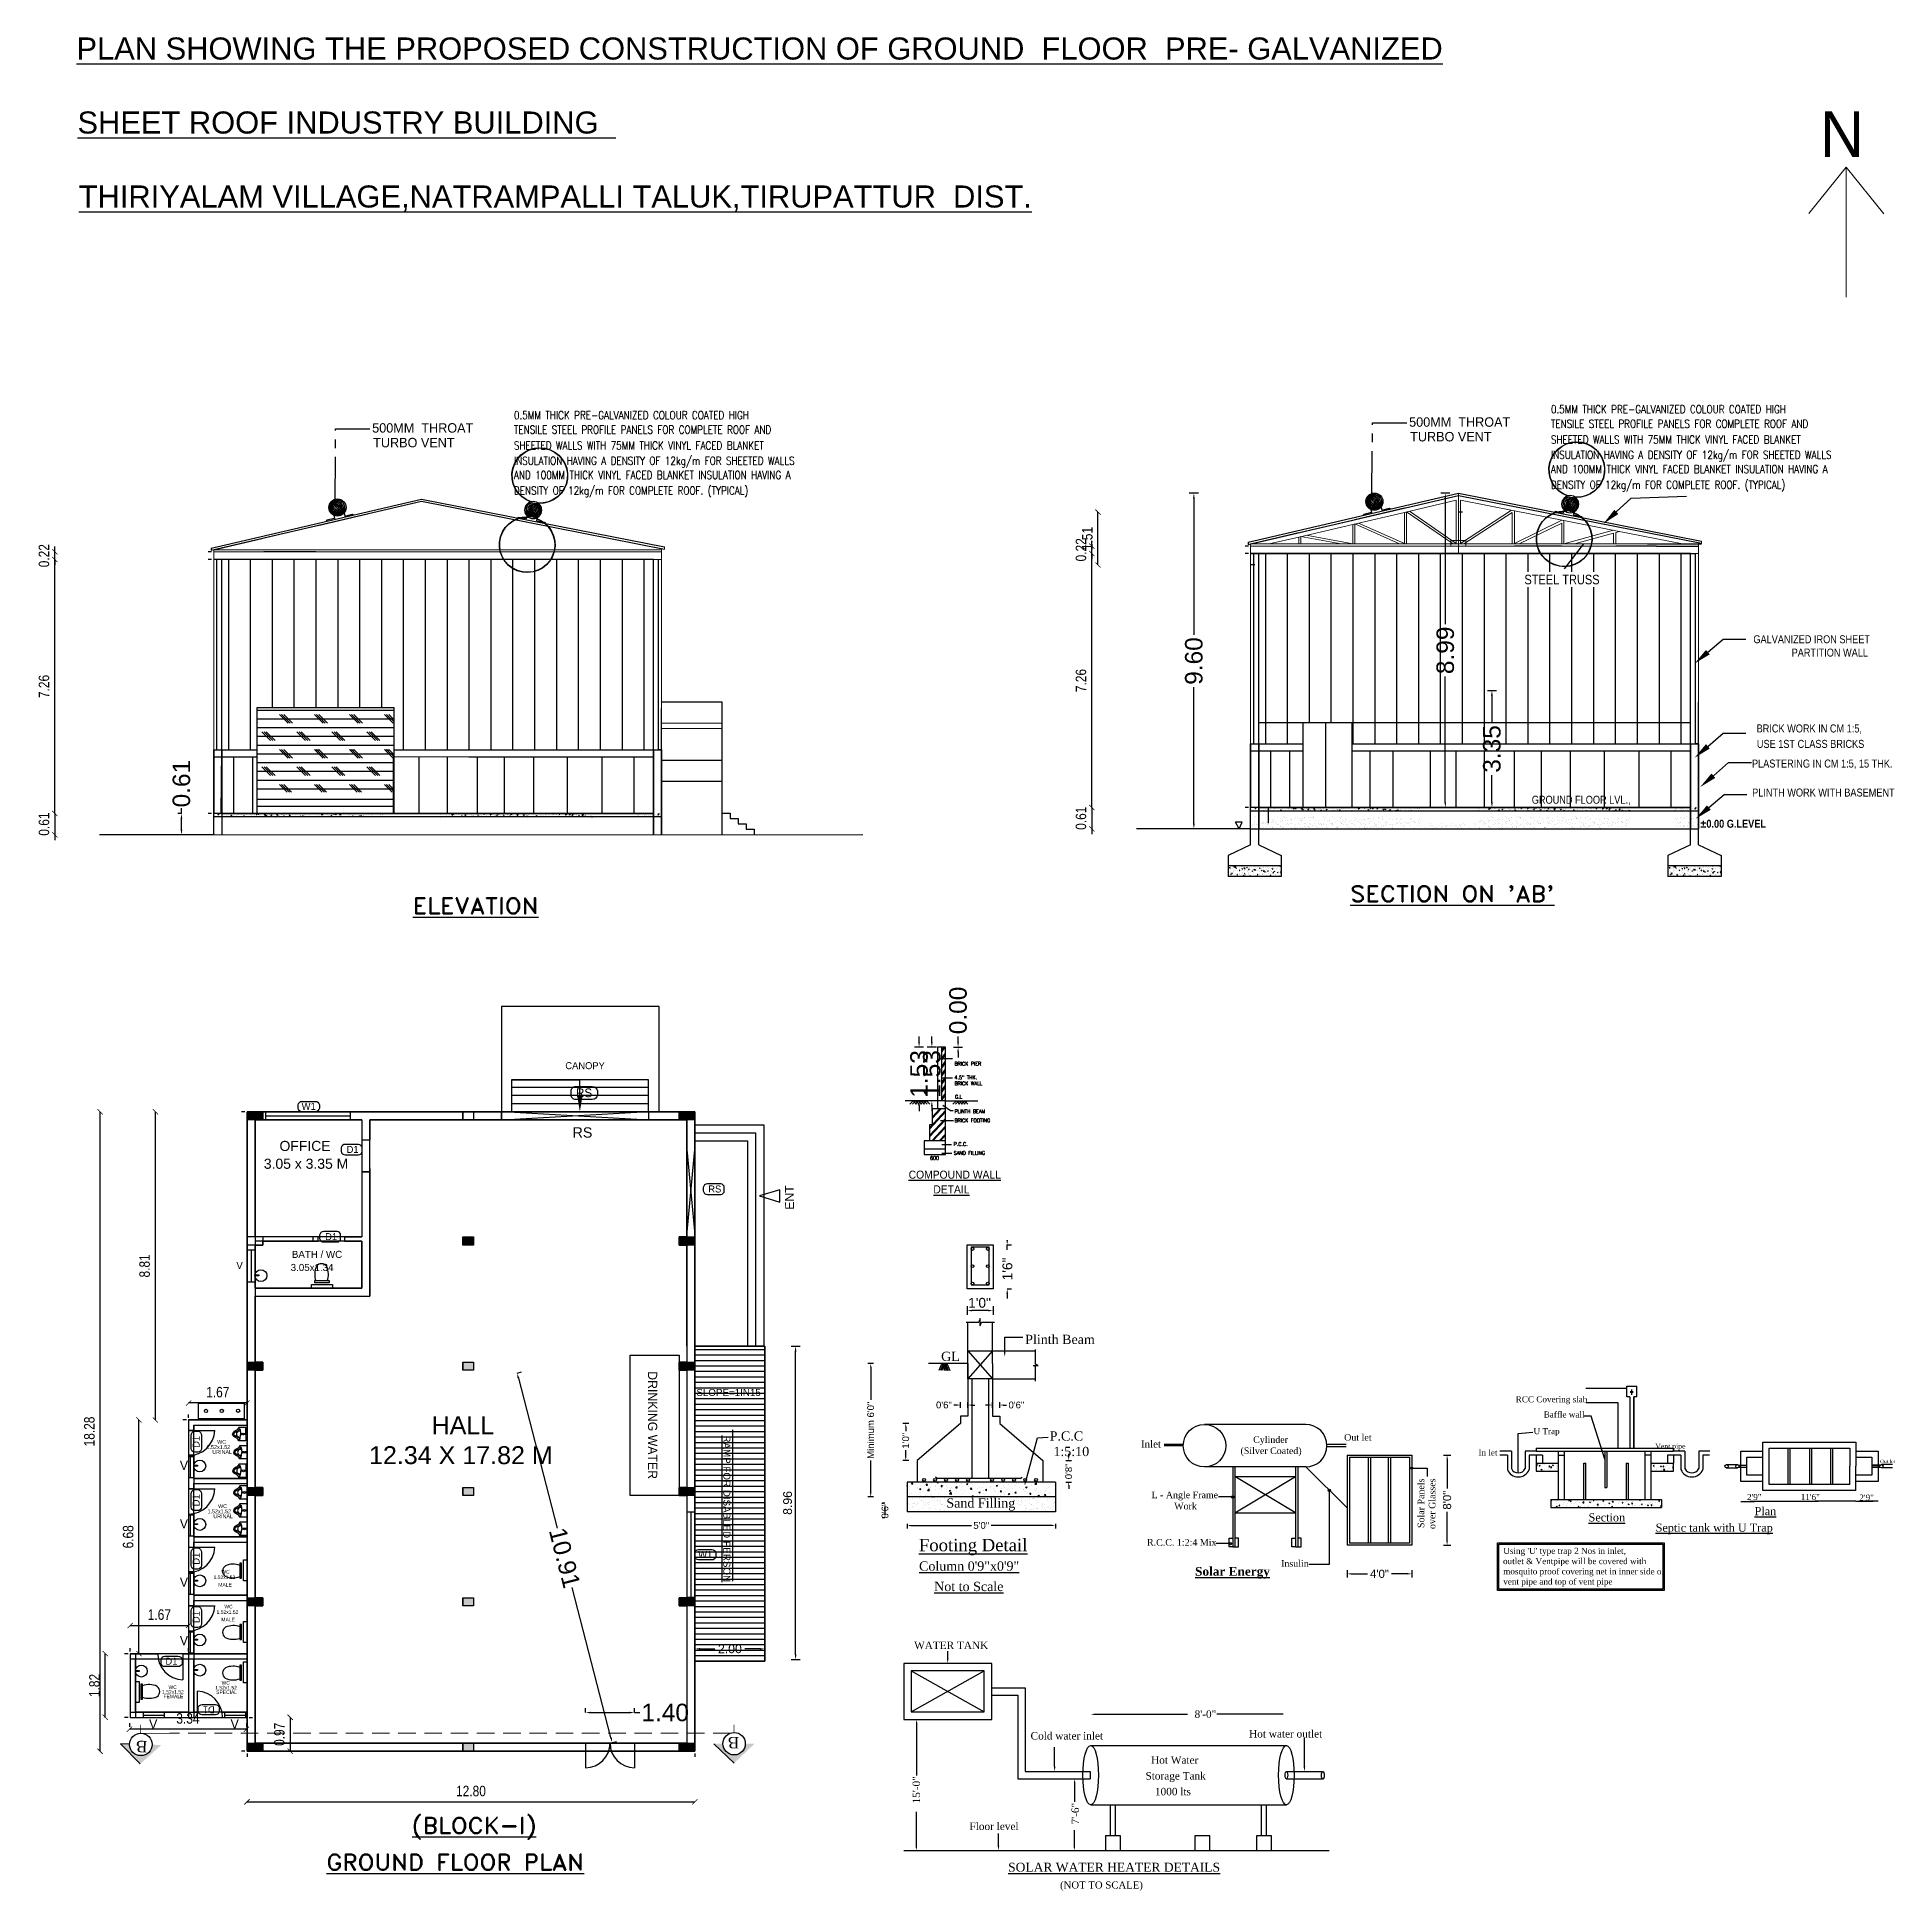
# Model space of a CAD drawing. Header units: metres. Extents: x -43 to 13391, y -52 to 4311.
# Drawn here: x 12726.8 to 12779.9, y 4023.5 to 4076.5 of the extents above; entities outside this region: 2.
import ezdxf
from ezdxf.enums import TextEntityAlignment as Align
from ezdxf.lldxf.tags import DXFTag

# ---------------------------------------------------------------- set-up
doc = ezdxf.new("R2010")
doc.units = ezdxf.units.M
doc.header["$MEASUREMENT"] = 0
for name, pattern in [('ANIRUDHAN - RESI- EXE -GRD FLR PLAN-06.09.2012 (r1)$0$HIDDEN', [0.375, 0.25, -0.125]), ('CENTER', [2, 1.25, -0.25, 0.25, -0.25]), ('DASHDOTX2', [2, 1, -0.5, 0, -0.5]), ('DASHED', [0.75, 0.5, -0.25]), ('DOT2', [0.125, 0, -0.125])]:
    doc.linetypes.add(name, pattern=pattern)
for name, color, linetype in [('A-ANNO-TITLE', 7, 'Continuous'), ('BLK_1_FLR_0_AC_ROOM_1', 117, 'Continuous'), ('BLK_1_FLR_0_CARPET_AREA', 10, 'Continuous'), ('BLK_1_FLR_0_DRINKING_WATER', 7, 'Continuous'), ('BLK_1_FLR_0_EXIT_WIDTH_DOOR', 2, 'Continuous'), ('BLK_1_FLR_0_REGULAR_ROOM_1', 117, 'Continuous'), ('BLK_1_FLR_0_SP_WC', 7, 'Continuous'), ('BLK_1_FLR_0_URINAL', 117, 'Continuous'), ('BLK_1_FLR_0_WASH', 60, 'Continuous'), ('BLK_1_FLR_0_WATER_CLOSET', 7, 'Continuous'), ('BLK_1_HT_OF_BLDG', 7, 'Continuous'), ('BLK_1_PLINTH_HEIGHT', 7, 'Continuous'), ('CENTER', 4, 'CENTER'), ('centre', 8, 'DASHDOTX2'), ('COLUMN', 2, 'Continuous'), ('COMPOUNDWALL', 58, 'Continuous'), ('DIM', 41, 'Continuous'), ('DOOR', 8, 'Continuous'), ('HATCH', 15, 'Continuous'), ('HID', 4, 'HIDDEN'), ('ID', 3, 'Continuous'), ('rm no', 57, 'Continuous'), ('STEPS', 233, 'Continuous'), ('TEXT', 4, 'Continuous'), ('TEXT1', 7, 'Continuous'), ('TOILET', 8, 'Continuous'), ('TURBOVENT', 16, 'Continuous'), ('WALL', 125, 'Continuous'), ('WATER_TANK_CALCULATION', 150, 'Continuous')]:
    doc.layers.add(name, color=color, linetype=linetype)
for name, color, linetype, lineweight in [('BLK_1_DA_RAMP_1', 1, 'Continuous', 0), ('CP', 2, 'Continuous', 18), ('DIST_EXIT', 7, 'Continuous', 0), ('NORTH_DIRECTION', 7, 'Continuous', 0), ('SHEET', 6, 'Continuous', 18), ('STEEL', 11, 'Continuous', 18)]:
    doc.layers.add(name, color=color, linetype=linetype, lineweight=lineweight)
doc.layers.add('BLK_1_FLR_0_BLT_UP_AREA', color=1, linetype='Continuous', plot=False)
doc.layers.add('TWO_WHEELER_PARKING', color=2, linetype='Continuous', plot=False)
doc.styles.add('Arial Narrow3', font='ARIALN.TTF', dxfattribs={"width": 1.21, "height": 119.999997})
doc.styles.add('cmda', font='swisscb.ttf', dxfattribs={"height": 8})
doc.styles.add('dd', font='romand.shx', dxfattribs={"width": 1.1, "height": 6})
doc.styles.add('GD', font='romantic.ttf')
doc.styles.add('ID', font='GOTHIC.TTF', dxfattribs={"width": 0.85})
doc.styles.add('MtXpl_Times_New_Roma', font='timesbd.ttf')
doc.styles.add('MtXpl_Times_New_Roma_1', font='times.ttf')
doc.styles.add('ROMANS', font='romans.shx', dxfattribs={"width": 0.8})
doc.styles.get("Standard").update_dxf_attribs({"font": 'arial.ttf'})
doc.styles.add('style1', font='times.ttf', dxfattribs={"height": 9})
doc.styles.add('T', font='ROMI____.pfb', dxfattribs={"width": 1.2, "height": 24})
doc.styles.add('T1', font='ROMANS.shx', dxfattribs={"width": 0.96, "height": 4})
doc.styles.add('tit', font='swissck.ttf', dxfattribs={"height": 9})
doc.styles.add('USA TEXT', font='GOTHIC.TTF')
tags = doc.linetypes.add('HIDDEN', pattern=[0.375, 0.25, -0.125]).pattern_tags.tags
tags[6:7] = [DXFTag(74, 4), DXFTag(75, 0), DXFTag(340, '0'), DXFTag(46, 1.0), DXFTag(50, 0.0), DXFTag(44, 0.0), DXFTag(45, 0.0)]
tags[4:5] = [DXFTag(74, 4), DXFTag(75, 0), DXFTag(340, '0'), DXFTag(46, 1.0), DXFTag(50, 0.0), DXFTag(44, 0.0), DXFTag(45, 0.0)]
doc.dimstyles.new('1-100-ID', dxfattribs={"dimtxt": 0.3, "dimasz": 0.15, "dimexe": 0.1, "dimexo": 0.06, "dimgap": 0.15, "dimtad": 1, "dimzin": 3, "dimdsep": 46, "dimtxsty": 'ID', "dimblk": 'ARCHTICK', "dimcen": 0, "dimclrd": 252, "dimclre": 252, "dimclrt": 3, "dimadec": 0, "dimazin": 0, "dimtfac": 1, "dimtix": 1, "dimtmove": 2, "dimatfit": 3, "dimldrblk": 'OPEN90', "dimfxl": 0, "dimtolj": 1, "dimtzin": 0, "dimarcsym": 0})
doc.dimstyles.get("Standard").update_dxf_attribs({"dimtxt": 0.5, "dimasz": 0.15, "dimexe": 0.13, "dimexo": 0.13, "dimgap": 0.1, "dimtad": 0, "dimzin": 0, "dimdsep": 46, "dimtxsty": 'Standard', "dimcen": 0, "dimadec": 0, "dimazin": 0, "dimtfac": 1, "dimtofl": 0, "dimtmove": 0, "dimatfit": 3, "dimfxl": 0, "dimtolj": 1, "dimtzin": 0, "dimarcsym": 0})

msp = doc.modelspace()

# ---------------------------------------------------------------- texts
at = {"linetype": 'Continuous', "lineweight": -2}
for s, height, p in [('%%UPLAN SHOWING THE PROPOSED CONSTRUCTION OF GROUND  FLOOR  PRE- GALVANIZED', 0.63123, (12727.906, 4075.83)), ('%%USHEET ROOF INDUSTRY BUILDING  ', 0.63123, (12727.934, 4073.715)), ('%%UTHIRIYALAM VILLAGE,NATRAMPALLI TALUK,TIRUPATTUR  DIST.', 0.63123, (12727.97, 4071.6)), ('1\'0"', 0.2808, (12753.388, 4040.151))]:
    msp.add_text(s, height=height, dxfattribs=at).set_placement(p)
at = {"linetype": 'Continuous', "style": 'ROMANS', "width": 0.8}
for s, p in [('0.5MM THICK PRE-GALVANIZED COLOUR COATED HIGH', (12740.408, 4065.665)), ('0.5MM THICK PRE-GALVANIZED COLOUR COATED HIGH', (12770.043, 4065.833)), ('TENSILE STEEL PROFILE PANELS FOR COMPLETE ROOF AND ', (12740.408, 4065.25)), ('TENSILE STEEL PROFILE PANELS FOR COMPLETE ROOF AND ', (12770.043, 4065.418)), ('SHEETED WALLS WITH 75MM THICK VINYL FACED BLANKET ', (12770.043, 4064.967)), ('SHEETED WALLS WITH 75MM THICK VINYL FACED BLANKET ', (12740.408, 4064.799)), ('INSULATION HAVING A DENSITY OF 12kg/m FOR SHEETED WALLS', (12740.408, 4064.363)), ('INSULATION HAVING A DENSITY OF 12kg/m FOR SHEETED WALLS', (12770.043, 4064.531)), ('AND 100MM THICK VINYL FACED BLANKET INSULATION HAVING A ', (12740.408, 4063.955)), ('AND 100MM THICK VINYL FACED BLANKET INSULATION HAVING A ', (12770.043, 4064.123)), ('DENSITY OF 12kg/m FOR COMPLETE ROOF. (TYPICAL)', (12740.408, 4063.509)), ('DENSITY OF 12kg/m FOR COMPLETE ROOF. (TYPICAL)', (12770.043, 4063.677))]:
    msp.add_text(s, height=0.2304, dxfattribs=at).set_placement(p, align=Align.MIDDLE_LEFT)
at = {"lineweight": 30, "style": 'tit'}
for s, height, p in [('STEEL TRUSS', 0.27432, (12770.359, 4060.966)), ('BRICK WORK IN CM 1:5, ', 0.2286, (12777.463, 4056.71)), ('USE 1ST CLASS BRICKS', 0.2286, (12777.463, 4056.268)), ('PLASTERING IN CM 1:5, 15 THK.', 0.2286, (12777.796, 4055.706)), ('PLINTH WORK WITH BASEMENT', 0.2286, (12777.83, 4054.878)), ('GROUND FLOOR LVL., ', 0.2286, (12770.944, 4054.672))]:
    msp.add_text(s, height=height, dxfattribs=at).set_placement(p, align=Align.MIDDLE_CENTER)
at = {"lineweight": 30, "style": 'cmda'}
msp.add_text('%%P0.00 G.LEVEL ', height=0.2286, dxfattribs=at).set_placement((12775.286, 4054.1), align=Align.TOP_CENTER)
at = {"linetype": 'Continuous', "lineweight": -2, "style": 'dd', "width": 1.1}
for s, p in [('%%UELEVATION', (12737.514, 4051.409)), ("%%USECTION ON 'AB'", (12764.307, 4051.753)), ('%%U(BLOCK-I)', (12737.497, 4025.118)), ('%%UGROUND FLOOR PLAN', (12735.049, 4024.071))]:
    msp.add_text(s, height=0.462, dxfattribs=at).set_placement(p)
at = {"linetype": 'ByBlock', "lineweight": -2, "style": 'Arial Narrow3', "width": 1.21}
msp.add_text('RS', height=0.2932, dxfattribs=at).set_placement((12742.367, 4045.014), align=Align.CENTER)
at = {"color": 0, "linetype": 'ByBlock'}
msp.add_text('ENT', height=0.25, rotation=90.5571, dxfattribs=at).set_placement((12748.407, 4043.303), align=Align.CENTER)
at = {"linetype": 'Continuous', "lineweight": -2}
msp.add_text('1\'6"', height=0.2808, rotation=90, dxfattribs=at).set_placement((12754.65, 4040.934))
for s, height, style, p in [('Plinth Beam', 0.26501, 'style1', (12755.019, 4039.113)), ('GL', 0.265, 'MtXpl_Times_New_Roma_1', (12752.616, 4038.628)), ('RCC Covering slab', 0.17301, 'style1', (12769.037, 4037.448)), ('Baffle wall', 0.17301, 'style1', (12769.835, 4037.012)), ('P.C.C', 0.265, 'MtXpl_Times_New_Roma_1', (12755.718, 4036.352)), ('Inlet', 0.2073, 'style1', (12758.326, 4036.151)), ('Cylinder', 0.1884, 'style1', (12761.533, 4036.287)), ('Out let', 0.1884, 'style1', (12764.135, 4036.351)), ('U Trap', 0.173, 'style1', (12769.546, 4036.536)), (' 1:5:10', 0.265, 'MtXpl_Times_New_Roma_1', (12755.725, 4035.91)), ('(Silver Coated)', 0.18842, 'style1', (12761.172, 4035.968)), ('In let', 0.173, 'style1', (12767.972, 4035.924)), ('Vent pipe', 0.1442, 'style1', (12773.027, 4036.121)), ('Out let', 0.1018, 'style1', (12779.45, 4035.71)), ('L - Angle Frame', 0.18842, 'style1', (12758.627, 4034.706)), ('2\'9"', 0.173, 'style1', (12775.647, 4034.653)), ('11\'6"', 0.173, 'style1', (12777.183, 4034.653)), ('2\'9"', 0.173, 'style1', (12778.857, 4034.638)), ('Sand Filling', 0.26501, 'style1', (12752.766, 4034.437)), (' Work', 0.1884, 'style1', (12759.205, 4034.387)), ('%%USection', 0.2307, 'style1', (12771.118, 4034.042)), ('%%UPlan', 0.2307, 'style1', (12775.862, 4034.221)), ('%%USeptic tank with U Trap', 0.23068, 'style1', (12773.035, 4033.749)), ('%%UFooting Detail', 0.35334, 'style1', (12751.982, 4033.19)), ('R.C.C. 1:2:4 Mix', 0.18842, 'style1', (12758.5, 4033.35)), ("Using 'U' type trap 2 Nos in inlet,", 0.17301, 'style1', (12768.681, 4033.114)), ('%%UColumn 0\'9"x0\'9"', 0.26501, 'style1', (12751.986, 4032.634)), ('%%USolar Energy', 0.25122, 'MtXpl_Times_New_Roma', (12759.873, 4032.49)), ('Insulin', 0.1884, 'style1', (12762.331, 4032.747)), ('outlet & Ventpipe will be covered with', 0.17301, 'style1', (12768.674, 4032.821)), ('mosquito proof covering net in inner side of', 0.17301, 'style1', (12768.681, 4032.529)), ('%%UNot to Scale', 0.26501, 'style1', (12752.418, 4032.051)), ('vent pipe and top of vent pipe', 0.17301, 'style1', (12768.681, 4032.236))]:
    msp.add_text(s, height=height, dxfattribs=dict(at, style=style)).set_placement(p)
at = {"color": 0, "linetype": 'Continuous', "lineweight": -2}
msp.add_text('%%URAMP FOR DISABLED PERSON', height=0.2, rotation=270, dxfattribs=at).set_placement((12746.393, 4036.499))
at = {"linetype": 'Continuous', "lineweight": -2, "style": 'style1'}
for s, p in [('Solar Panels', (12766.422, 4033.853)), (' over Glasses', (12766.741, 4033.753))]:
    msp.add_text(s, height=0.18842, rotation=90, dxfattribs=at).set_placement(p)
at = {"lineweight": -2, "style": 'style1'}
for s, height, p in [('WATER TANK', 0.2129, (12751.845, 4030.395)), ('8\'-0"', 0.2129, (12759.86, 4028.427)), ('Cold water inlet', 0.21294, (12755.173, 4027.808)), ('Hot water outlet', 0.21294, (12761.417, 4027.865)), (' Hot Water ', 0.21294, (12758.537, 4027.116)), ('Storage Tank', 0.21294, (12758.456, 4026.664)), ('1000 lts', 0.2129, (12758.728, 4026.214)), ('Floor level', 0.21294, (12753.427, 4025.221)), ('%%USOLAR WATER HEATER DETAILS', 0.25553, (12754.531, 4024.03)), ('(NOT TO SCALE)', 0.20311, (12756.014, 4023.548))]:
    msp.add_text(s, height=height, dxfattribs=at).set_placement(p)
for s, p in [('15\'-0"', (12752.014, 4025.98)), ('7\'-6"', (12756.555, 4025.379))]:
    msp.add_text(s, height=0.2129, rotation=90, dxfattribs=at).set_placement(p)
at = {"lineweight": 30, "insert": (12775.829, 4059.373), "char_height": 0.2286, "width": 14.03603, "attachment_point": 1, "style": 'tit'}
msp.add_mtext('GALVANIZED IRON SHEET \\P               PARTITION WALL', dxfattribs=at)
at = {"linetype": 'Continuous', "attachment_point": 5, "rotation": 90}
for s, insert, char_height in [('\\A1;Minimum 6\'0" ', (12750.603, 4036.649), 0.195), ('\\A1;1\'0"', (12751.605, 4036.35), 0.195), ('\\A1;0\'8"', (12756.262, 4035.473), 0.195), ('\\A1;8\'0"', (12767.076, 4034.65), 0.234), ('\\A1;0\'6"', (12751.012, 4034.352), 0.195)]:
    msp.add_mtext(s, dxfattribs=dict(at, insert=insert, char_height=char_height))
at = {"linetype": 'Continuous', "attachment_point": 5}
for s, insert, char_height in [('\\A1;0\'6"', (12752.696, 4037.37), 0.195), ('\\A1;0\'6"', (12754.767, 4037.37), 0.195), ('\\A1;5\'0"', (12753.763, 4033.926), 0.195), ('\\A1;4\'0"', (12765.143, 4032.543), 0.234)]:
    msp.add_mtext(s, dxfattribs=dict(at, insert=insert, char_height=char_height))
at = {"color": 3, "char_height": 0.33, "attachment_point": 5, "style": 'GD'}
for insert, rotation in [((12746.682, 4027.717), 180), ((12729.768, 4027.607), 178.2873)]:
    msp.add_mtext('{\\C6;B}', dxfattribs=dict(at, insert=insert, rotation=rotation))
at = {"layer": 'A-ANNO-TITLE', "color": 0, "style": 'USA TEXT'}
for s, height, p in [('WC', 0.1109, (12732.054, 4036.262)), ('1.52x1.52', 0.1109, (12731.961, 4036.113)), ('URINAL', 0.1109, (12732.069, 4035.973)), (' V', 0.2625, (12730.929, 4035.514)), ('1.52x1.52', 0.1109, (12731.988, 4034.275)), ('URINAL', 0.1109, (12732.097, 4034.135)), ('WC', 0.1109, (12732.081, 4034.424)), (' V', 0.2625, (12730.929, 4033.844)), ('WC', 0.1024, (12732.165, 4032.551)), (' V', 0.2625, (12730.929, 4032.174)), ('1.52x1.52', 0.1024, (12732.134, 4032.396)), ('MALE', 0.1024, (12732.153, 4032.181)), ('WC', 0.1024, (12732.252, 4031.556)), ('1.52x1.52', 0.1024, (12732.22, 4031.4)), ('MALE', 0.1024, (12732.24, 4031.185)), (' V', 0.2625, (12730.929, 4030.504)), ('WC', 0.1024, (12732.173, 4029.375)), ('1.52x1.52', 0.1024, (12730.663, 4029.118)), ('FEMALE', 0.1024, (12730.678, 4028.989)), ('WC', 0.1024, (12730.654, 4029.253)), ('1.52x1.52', 0.1024, (12732.181, 4029.24)), ('SPECIAL', 0.1024, (12732.196, 4029.111)), (' V', 0.2625, (12730.051, 4028.118)), (' V', 0.2625, (12732.379, 4028.118))]:
    msp.add_text(s, height=height, dxfattribs=at).set_placement(p, align=Align.CENTER)
at = {"layer": 'BLK_1_DA_RAMP_1', "insert": (12746.542, 4037.829), "char_height": 0.2, "width": 2.4, "attachment_point": 2}
msp.add_mtext('SLOPE=1IN15', dxfattribs=at)
at = {"layer": 'DIM', "style": 'T1', "width": 0.96}
for s, height, p in [('BRICK PIER', 0.1048, (12752.997, 4047.073)), ('4.5" THK.', 0.1048, (12752.997, 4046.681)), ('BRICK WALL', 0.1048, (12752.997, 4046.511)), ('G.L', 0.1048, (12753.012, 4046.128)), ('PLINTH BEAM', 0.10478, (12752.997, 4045.714)), ('BRICK FOOTING', 0.10478, (12752.997, 4045.454)), ('P.C.C.', 0.1048, (12752.974, 4044.776)), ('600', 0.1048, (12752.299, 4044.376)), ('SAND FILLING', 0.10478, (12752.974, 4044.522))]:
    msp.add_text(s, height=height, dxfattribs=at).set_placement(p)
at = {"layer": 'NORTH_DIRECTION', "insert": (12778.988, 4073.048), "char_height": 1.3, "attachment_point": 1, "rotation": 180, "style": 'USA TEXT'}
msp.add_mtext_dynamic_manual_height_columns('N', width=0.7703, gutter_width=19.5, heights=[1.723], dxfattribs=at)
at = {"layer": 'rm no', "style": 'USA TEXT'}
for tag, height, p in [('CANOPY', 0.2, (12742.441, 4046.97)), ('W1', 0.2, (12734.542, 4045.807)), ('RS', 0.25, (12742.413, 4046.17)), ('D1', 0.2, (12735.798, 4044.576)), ('RS', 0.2, (12746.148, 4043.445)), ('D1', 0.2, (12735.185, 4042.084)), ('W1', 0.2, (12745.875, 4032.996)), ('D1', 0.2, (12730.62, 4029.946))]:
    msp.add_attdef(tag, text='L0-09W1', height=height, dxfattribs=at).set_placement(p, align=Align.CENTER)
for rotation, p in [(90, (12731.425, 4036.316)), (90, (12731.425, 4034.646)), (90, (12731.425, 4032.976)), (90, (12731.425, 4031.306)), (180, (12731.688, 4028.757))]:
    msp.add_attdef('D1', text='L0-09W1', height=0.2, rotation=rotation, dxfattribs=at).set_placement(p, align=Align.CENTER)
at = {"layer": 'TEXT', "style": 'USA TEXT'}
for s, p in [('500MM  THROAT', (12765.991, 4065.334)), ('500MM  THROAT', (12736.357, 4065.166)), ('TURBO VENT', (12736.385, 4064.746)), ('TURBO VENT', (12766.02, 4064.915))]:
    msp.add_text(s, height=0.27, dxfattribs=at).set_placement(p)
at = {"layer": 'TEXT', "color": 5, "style": 'T', "width": 0.96}
for s, p in [('%%UCOMPOUND WALL%%U', (12751.688, 4043.84)), ('%%UDETAIL%%U', (12752.394, 4043.419))]:
    msp.add_text(s, height=0.22957, dxfattribs=at).set_placement(p)
at = {"layer": 'TEXT1', "linetype": 'ByBlock', "lineweight": -2, "style": 'Arial Narrow3', "width": 1.21}
for s, height, p in [('OFFICE', 0.2873, (12734.438, 4044.632)), ('3.05 x 3.35 M', 0.28732, (12734.467, 4044.123)), ('BATH / WC', 0.2009, (12734.781, 4041.576)), (' V', 0.2009, (12732.529, 4041.26)), ('3.05x1.34', 0.2009, (12734.64, 4041.202))]:
    msp.add_text(s, height=height, dxfattribs=at).set_placement(p, align=Align.CENTER)
at = {"layer": 'TEXT1', "color": 0, "style": 'USA TEXT'}
msp.add_text('DRINKING WATER', height=0.2625, rotation=270, dxfattribs=at).set_placement((12744.24, 4038.335))
at = {"layer": 'TEXT1', "linetype": 'Continuous', "lineweight": -2}
for s, p in [('             HALL', (12735.471, 4036.536)), ('    12.34 X 17.82 M', (12735.471, 4035.68))]:
    msp.add_text(s, height=0.51227, dxfattribs=at).set_placement(p)

# ---------------------------------------------------------------- blocks, each defined once
blk = doc.blocks.new('*D43')
at = {"layer": 'COMPOUNDWALL', "color": 0, "lineweight": -2}
for p, q in [((12752.481, 4047.601), (12752.221, 4047.601)), ((12752.351, 4047.751), (12752.351, 4047.901)), ((12752.481, 4046.067), (12752.221, 4046.067)), ((12752.351, 4045.917), (12752.351, 4045.767))]:
    blk.add_line(p, q, dxfattribs=at)
for points in [[(12752.326, 4047.751), (12752.376, 4047.751), (12752.351, 4047.601)], [(12752.326, 4045.917), (12752.376, 4045.917), (12752.351, 4046.067)]]:
    blk.add_solid(points, dxfattribs=at)
at = {"layer": 'Defpoints', "color": 0, "lineweight": -2}
for p in [(12752.351, 4047.601), (12752.626, 4047.601), (12752.626, 4046.067)]:
    blk.add_point(p, dxfattribs=at)
at = {"layer": 'COMPOUNDWALL', "color": 0, "insert": (12752.351, 4046.834), "char_height": 0.5, "attachment_point": 5, "rotation": 90}
blk.add_mtext('\\A1;1.53', dxfattribs=at)
blk = doc.blocks.new('*D44')
at = {"layer": 'COMPOUNDWALL', "color": 0, "lineweight": -2}
for p, q in [((12752.116, 4047.601), (12751.856, 4047.601)), ((12751.986, 4047.751), (12751.986, 4047.901)), ((12752.116, 4046.067), (12751.856, 4046.067)), ((12751.986, 4045.917), (12751.986, 4045.767))]:
    blk.add_line(p, q, dxfattribs=at)
for points in [[(12751.961, 4047.751), (12752.011, 4047.751), (12751.986, 4047.601)], [(12751.961, 4045.917), (12752.011, 4045.917), (12751.986, 4046.067)]]:
    blk.add_solid(points, dxfattribs=at)
at = {"layer": 'Defpoints', "color": 0, "lineweight": -2}
for p in [(12752.626, 4047.601), (12751.986, 4046.067), (12752.626, 4046.067)]:
    blk.add_point(p, dxfattribs=at)
at = {"layer": 'COMPOUNDWALL', "color": 0, "insert": (12751.986, 4046.834), "char_height": 0.5, "attachment_point": 5, "rotation": 90}
blk.add_mtext('\\A1;1.53', dxfattribs=at)
blk = doc.blocks.new('*D45')
at = {"layer": 'COMPOUNDWALL', "color": 0, "lineweight": -2}
for p, q in [((12752.971, 4047.601), (12753.231, 4047.601)), ((12752.971, 4047.601), (12753.231, 4047.601)), ((12753.101, 4047.751), (12753.101, 4047.901)), ((12753.101, 4047.451), (12753.101, 4047.301))]:
    blk.add_line(p, q, dxfattribs=at)
for points in [[(12753.076, 4047.751), (12753.126, 4047.751), (12753.101, 4047.601)], [(12753.076, 4047.451), (12753.126, 4047.451), (12753.101, 4047.601)]]:
    blk.add_solid(points, dxfattribs=at)
at = {"layer": 'Defpoints', "color": 0, "lineweight": -2}
for p in [(12752.626, 4047.601), (12752.626, 4047.601), (12753.101, 4047.601)]:
    blk.add_point(p, dxfattribs=at)
at = {"layer": 'COMPOUNDWALL', "color": 0, "insert": (12753.101, 4048.649), "char_height": 0.5, "attachment_point": 5, "rotation": 90}
blk.add_mtext('\\A1;0.00', dxfattribs=at)
blk = doc.blocks.new('TURBO')
at = {"layer": 'HID', "linetype": 'ByBlock'}
for points in [[(-260, 74), (-242, -106), (-699, -152), (-737, -196)], [(337, 134), (355, -46), (812, 0), (858, -36)]]:
    blk.add_lwpolyline(points, dxfattribs=at)
for points in [[(-439, 709, 0.2608164), (-328, 184, -0.0342602), (-121, 55, -0.0342602)], [(-340, 844, 0.3264874), (-272, 241, -0.0660856), (-62, 65, -0.0660856)], [(-278, 895, 0.3471263), (-229, 297, -0.0987969), (-19, 71, -0.0987969)], [(-250, 894, 0.3278857), (-187, 355, -0.129297), (17, 75, -0.129297)], [(-211, 894, 0.3109222), (-121, 416, -0.1567241), (54, 78, -0.1567241)], [(-171, 894, 0.2866), (-55, 478, -0.1781709), (86, 80, -0.1781709)], [(-127, 896, 0.2514576), (10, 541, -0.194416), (115, 82, -0.194416)], [(-86, 899, 0.2010012), (59, 603, -0.2077991), (136, 82, -0.2077991)], [(-35, 904, 0.134165), (115, 667, -0.2185572), (157, 83, -0.2185572)], [(24, 910, 0.0517062), (159, 734, -0.2292406), (173, 83, -0.2292406)], [(102, 927, 0.0476014), (220, 778, -0.2904238), (223, 82, -0.2904238)], [(180, 945, 0.0430083), (281, 822, -0.3336787), (287, 93, -0.3336787)]]:
    blk.add_lwpolyline(points, format="xyb", dxfattribs=at)
blk.add_circle((0, 490), 490, dxfattribs=at)
for centre, radius, start, end in [((-222, 2488), 1594, 267.99899, 284.70202), ((-222, 2488), 1579, 268.78447, 283.91654), ((179, -1511), 1594, 86.7474, 103.45044), ((179, -1511), 1579, 87.53289, 102.66495)]:
    blk.add_arc(centre, radius, start, end, dxfattribs=at)
blk = doc.blocks.new('_ARCHTICK')
at = {"color": 0, "linetype": 'ByBlock', "const_width": 0.15}
blk.add_lwpolyline([(-0.5, -0.5), (0.5, 0.5)], dxfattribs=at)
blk = doc.blocks.new('*D29')
at = {"layer": 'Defpoints', "color": 0, "lineweight": -2, "ltscale": 400}
for p in [(12761.462, 4054.449), (12756.922, 4053.839), (12761.443, 4053.839)]:
    blk.add_point(p, dxfattribs=at)
at = {"layer": 'ID', "color": 252, "linetype": 'DOT2', "lineweight": -2, "ltscale": 400}
for p, q in [((12761.402, 4054.449), (12756.822, 4054.449)), ((12761.383, 4053.839), (12756.822, 4053.839))]:
    blk.add_line(p, q, dxfattribs=at)
at = {"layer": 'ID', "color": 252, "lineweight": -2, "ltscale": 400}
for p, q in [((12756.922, 4054.449), (12756.922, 4054.599)), ((12756.922, 4054.449), (12756.922, 4053.839)), ((12756.922, 4053.839), (12756.922, 4053.689))]:
    blk.add_line(p, q, dxfattribs=at)
at = {"layer": 'ID', "color": 252, "lineweight": -2, "ltscale": 400, "xscale": 0.15, "yscale": 0.15, "zscale": 0.15}
for p, rotation in [((12756.922, 4054.449), 270), ((12756.922, 4053.839), 90)]:
    blk.add_blockref('_ARCHTICK', p, dxfattribs=dict(at, rotation=rotation))
at = {"layer": 'ID', "color": 3, "ltscale": 400, "insert": (12756.614, 4054.144), "char_height": 0.3, "attachment_point": 5, "rotation": 90, "style": 'ID'}
blk.add_mtext('\\A1;0.61', dxfattribs=at)
blk = doc.blocks.new('_Open90')
at = {"color": 0, "linetype": 'ByBlock', "lineweight": -2}
for p, q in [((0, 0), (-1, 0)), ((-0.5, 0.5), (0, 0)), ((0, 0), (-0.5, -0.5))]:
    blk.add_line(p, q, dxfattribs=at)
blk = doc.blocks.new('*D30')
at = {"layer": 'Defpoints', "color": 0, "lineweight": -2, "ltscale": 400}
for p in [(12756.922, 4061.709), (12761.462, 4061.709), (12761.462, 4054.449)]:
    blk.add_point(p, dxfattribs=at)
at = {"layer": 'ID', "color": 252, "linetype": 'DOT2', "lineweight": -2, "ltscale": 400}
for p, q in [((12761.402, 4061.709), (12756.822, 4061.709)), ((12761.402, 4054.449), (12756.822, 4054.449))]:
    blk.add_line(p, q, dxfattribs=at)
at = {"layer": 'ID', "color": 252, "lineweight": -2, "ltscale": 400}
blk.add_line((12756.922, 4054.449), (12756.922, 4061.709), dxfattribs=at)
at = {"layer": 'ID', "color": 252, "lineweight": -2, "ltscale": 400, "xscale": 0.15, "yscale": 0.15, "zscale": 0.15}
for p, rotation in [((12756.922, 4061.709), 90), ((12756.922, 4054.449), 270)]:
    blk.add_blockref('_ARCHTICK', p, dxfattribs=dict(at, rotation=rotation))
at = {"layer": 'ID', "color": 3, "ltscale": 400, "insert": (12756.614, 4058.079), "char_height": 0.3, "attachment_point": 5, "rotation": 90, "style": 'ID'}
blk.add_mtext('\\A1;7.26', dxfattribs=at)
blk = doc.blocks.new('*D31')
at = {"layer": 'Defpoints', "color": 0, "lineweight": -2, "ltscale": 400}
for p in [(12756.922, 4061.924), (12761.462, 4061.924), (12761.462, 4061.709)]:
    blk.add_point(p, dxfattribs=at)
at = {"layer": 'ID', "color": 252, "linetype": 'DOT2', "lineweight": -2, "ltscale": 400}
for p, q in [((12761.402, 4061.924), (12756.822, 4061.924)), ((12761.402, 4061.709), (12756.822, 4061.709))]:
    blk.add_line(p, q, dxfattribs=at)
at = {"layer": 'ID', "color": 252, "lineweight": -2, "ltscale": 400}
for p, q in [((12756.922, 4061.924), (12756.922, 4062.074)), ((12756.922, 4061.709), (12756.922, 4061.924)), ((12756.922, 4061.709), (12756.922, 4061.559))]:
    blk.add_line(p, q, dxfattribs=at)
at = {"layer": 'ID', "color": 252, "lineweight": -2, "ltscale": 400, "xscale": 0.15, "yscale": 0.15, "zscale": 0.15}
for p, rotation in [((12756.922, 4061.924), 270), ((12756.922, 4061.709), 90)]:
    blk.add_blockref('_ARCHTICK', p, dxfattribs=dict(at, rotation=rotation))
at = {"layer": 'ID', "color": 3, "ltscale": 400, "insert": (12756.614, 4061.816), "char_height": 0.3, "attachment_point": 5, "rotation": 90, "style": 'ID'}
blk.add_mtext('\\A1;0.22', dxfattribs=at)
blk = doc.blocks.new('*D32')
at = {"layer": 'Defpoints', "color": 0, "lineweight": -2, "ltscale": 400}
for p in [(12757.099, 4062.894), (12767.574, 4062.894), (12761.64, 4061.383)]:
    blk.add_point(p, dxfattribs=at)
at = {"layer": 'ID', "color": 252, "linetype": 'DOT2', "lineweight": -2, "ltscale": 400}
for p, q in [((12767.514, 4062.894), (12756.999, 4062.894)), ((12761.58, 4061.383), (12756.999, 4061.383))]:
    blk.add_line(p, q, dxfattribs=at)
at = {"layer": 'ID', "color": 252, "lineweight": -2, "ltscale": 400}
blk.add_line((12757.099, 4061.383), (12757.099, 4062.894), dxfattribs=at)
at = {"layer": 'ID', "color": 252, "lineweight": -2, "ltscale": 400, "xscale": 0.15, "yscale": 0.15, "zscale": 0.15}
for p, rotation in [((12757.099, 4062.894), 90), ((12757.099, 4061.383), 270)]:
    blk.add_blockref('_ARCHTICK', p, dxfattribs=dict(at, rotation=rotation))
at = {"layer": 'ID', "color": 3, "ltscale": 400, "insert": (12756.795, 4062.139), "char_height": 0.3, "attachment_point": 5, "rotation": 90, "style": 'ID'}
blk.add_mtext('\\A1;1.51', dxfattribs=at)
blk = doc.blocks.new('*D33')
at = {"layer": 'BLK_1_FLR_0_AC_ROOM_1', "color": 0, "lineweight": -2}
for p, q in [((12768.226, 4057.799), (12768.486, 4057.799)), ((12768.356, 4057.649), (12768.356, 4056.875)), ((12768.356, 4054.599), (12768.356, 4055.372)), ((12768.226, 4054.449), (12768.486, 4054.449))]:
    blk.add_line(p, q, dxfattribs=at)
for points in [[(12768.331, 4057.649), (12768.381, 4057.649), (12768.356, 4057.799)], [(12768.331, 4054.599), (12768.381, 4054.599), (12768.356, 4054.449)]]:
    blk.add_solid(points, dxfattribs=at)
at = {"layer": 'Defpoints', "color": 0, "lineweight": -2}
for p in [(12767.747, 4057.799), (12768.356, 4057.799), (12767.747, 4054.449)]:
    blk.add_point(p, dxfattribs=at)
at = {"layer": 'BLK_1_FLR_0_AC_ROOM_1', "color": 0, "insert": (12768.356, 4056.124), "char_height": 0.5, "attachment_point": 5, "rotation": 90}
blk.add_mtext('\\A1;3.35', dxfattribs=at)
blk = doc.blocks.new('*D25')
at = {"layer": 'Defpoints', "color": 0, "lineweight": -2, "ltscale": 400}
for p in [(12731.828, 4054.28), (12727.287, 4053.67), (12731.808, 4053.67)]:
    blk.add_point(p, dxfattribs=at)
at = {"layer": 'ID', "color": 252, "lineweight": -2, "ltscale": 400}
for p, q in [((12727.287, 4054.28), (12727.287, 4054.43)), ((12727.287, 4054.28), (12727.287, 4053.67)), ((12727.287, 4053.67), (12727.287, 4053.52))]:
    blk.add_line(p, q, dxfattribs=at)
at = {"layer": 'ID', "color": 252, "linetype": 'DOT2', "lineweight": -2, "ltscale": 400}
for p, q in [((12731.768, 4054.28), (12727.187, 4054.28)), ((12731.748, 4053.67), (12727.187, 4053.67))]:
    blk.add_line(p, q, dxfattribs=at)
at = {"layer": 'ID', "color": 252, "lineweight": -2, "ltscale": 400, "xscale": 0.15, "yscale": 0.15, "zscale": 0.15}
for p, rotation in [((12727.287, 4054.28), 270), ((12727.287, 4053.67), 90)]:
    blk.add_blockref('_ARCHTICK', p, dxfattribs=dict(at, rotation=rotation))
at = {"layer": 'ID', "color": 3, "ltscale": 400, "insert": (12726.979, 4053.975), "char_height": 0.3, "attachment_point": 5, "rotation": 90, "style": 'ID'}
blk.add_mtext('\\A1;0.61', dxfattribs=at)
blk = doc.blocks.new('*D26')
at = {"layer": 'Defpoints', "color": 0, "lineweight": -2, "ltscale": 400}
for p in [(12727.287, 4061.54), (12731.828, 4061.54), (12731.828, 4054.28)]:
    blk.add_point(p, dxfattribs=at)
at = {"layer": 'ID', "color": 252, "linetype": 'DOT2', "lineweight": -2, "ltscale": 400}
for p, q in [((12731.768, 4061.54), (12727.187, 4061.54)), ((12731.768, 4054.28), (12727.187, 4054.28))]:
    blk.add_line(p, q, dxfattribs=at)
at = {"layer": 'ID', "color": 252, "lineweight": -2, "ltscale": 400}
blk.add_line((12727.287, 4054.28), (12727.287, 4061.54), dxfattribs=at)
at = {"layer": 'ID', "color": 252, "lineweight": -2, "ltscale": 400, "xscale": 0.15, "yscale": 0.15, "zscale": 0.15}
for p, rotation in [((12727.287, 4061.54), 90), ((12727.287, 4054.28), 270)]:
    blk.add_blockref('_ARCHTICK', p, dxfattribs=dict(at, rotation=rotation))
at = {"layer": 'ID', "color": 3, "ltscale": 400, "insert": (12726.979, 4057.91), "char_height": 0.3, "attachment_point": 5, "rotation": 90, "style": 'ID'}
blk.add_mtext('\\A1;7.26', dxfattribs=at)
blk = doc.blocks.new('*D27')
at = {"layer": 'Defpoints', "color": 0, "lineweight": -2, "ltscale": 400}
for p in [(12727.287, 4061.756), (12731.828, 4061.756), (12731.828, 4061.54)]:
    blk.add_point(p, dxfattribs=at)
at = {"layer": 'ID', "color": 252, "lineweight": -2, "ltscale": 400}
for p, q in [((12727.287, 4061.756), (12727.287, 4061.906)), ((12727.287, 4061.54), (12727.287, 4061.756)), ((12727.287, 4061.54), (12727.287, 4061.39))]:
    blk.add_line(p, q, dxfattribs=at)
at = {"layer": 'ID', "color": 252, "linetype": 'DOT2', "lineweight": -2, "ltscale": 400}
for p, q in [((12731.768, 4061.756), (12727.187, 4061.756)), ((12731.768, 4061.54), (12727.187, 4061.54))]:
    blk.add_line(p, q, dxfattribs=at)
at = {"layer": 'ID', "color": 252, "lineweight": -2, "ltscale": 400, "xscale": 0.15, "yscale": 0.15, "zscale": 0.15}
for p, rotation in [((12727.287, 4061.756), 270), ((12727.287, 4061.54), 90)]:
    blk.add_blockref('_ARCHTICK', p, dxfattribs=dict(at, rotation=rotation))
at = {"layer": 'ID', "color": 3, "ltscale": 400, "insert": (12726.979, 4061.648), "char_height": 0.3, "attachment_point": 5, "rotation": 90, "style": 'ID'}
blk.add_mtext('\\A1;0.22', dxfattribs=at)
blk = doc.blocks.new('*D28')
at = {"layer": 'BLK_1_PLINTH_HEIGHT', "color": 0, "lineweight": -2, "ltscale": 400}
for p, q in [((12730.907, 4054.28), (12730.907, 4054.43)), ((12730.907, 4053.82), (12730.907, 4054.13))]:
    blk.add_line(p, q, dxfattribs=at)
at = {"layer": 'BLK_1_PLINTH_HEIGHT', "color": 0, "linetype": 'DOT2', "lineweight": -2, "ltscale": 400}
for p, q in [((12730.907, 4054.28), (12730.777, 4054.28)), ((12730.907, 4053.67), (12730.777, 4053.67))]:
    blk.add_line(p, q, dxfattribs=at)
at = {"layer": 'BLK_1_PLINTH_HEIGHT', "color": 0, "lineweight": -2, "ltscale": 400}
for points in [[(12730.882, 4054.13), (12730.932, 4054.13), (12730.907, 4054.28)], [(12730.882, 4053.82), (12730.932, 4053.82), (12730.907, 4053.67)]]:
    blk.add_solid(points, dxfattribs=at)
at = {"layer": 'Defpoints', "color": 0, "lineweight": -2, "ltscale": 400}
for p in [(12730.907, 4054.28), (12733.355, 4054.28), (12733.355, 4053.67)]:
    blk.add_point(p, dxfattribs=at)
at = {"layer": 'BLK_1_PLINTH_HEIGHT', "color": 0, "ltscale": 400, "insert": (12730.907, 4055.132), "char_height": 0.5, "attachment_point": 5, "rotation": 90}
blk.add_mtext('\\A1;0.61', dxfattribs=at)
blk = doc.blocks.new('*D53')
at = {"layer": 'BLK_1_FLR_0_REGULAR_ROOM_1', "color": 0, "lineweight": -2}
for p, q in [((12767.155, 4063.435), (12766.895, 4063.435)), ((12767.025, 4063.285), (12767.025, 4059.692)), ((12767.025, 4054.599), (12767.025, 4058.192)), ((12767.025, 4054.449), (12767.155, 4054.449))]:
    blk.add_line(p, q, dxfattribs=at)
for points in [[(12767, 4063.285), (12767.05, 4063.285), (12767.025, 4063.435)], [(12767, 4054.599), (12767.05, 4054.599), (12767.025, 4054.449)]]:
    blk.add_solid(points, dxfattribs=at)
at = {"layer": 'Defpoints', "color": 0, "lineweight": -2}
for p in [(12767.025, 4063.435), (12767.397, 4063.435), (12767.025, 4054.449)]:
    blk.add_point(p, dxfattribs=at)
at = {"layer": 'BLK_1_FLR_0_REGULAR_ROOM_1', "color": 0, "insert": (12767.025, 4058.942), "char_height": 0.5, "attachment_point": 5, "rotation": 90}
blk.add_mtext('\\A1;8.99', dxfattribs=at)
blk = doc.blocks.new('win')
at = {"linetype": 'Continuous', "lineweight": -2}
for p, q in [((10965.072, 3431.67), (10964.842, 3431.67)), ((10964.957, 3431.67), (10964.957, 3429.238)), ((10964.842, 3429.238), (10965.072, 3429.238))]:
    blk.add_line(p, q, dxfattribs=at)
blk = doc.blocks.new('*D34')
at = {"layer": 'BLK_1_DA_RAMP_1', "color": 0, "lineweight": -2}
for p, q in [((12745.58, 4030.529), (12745.58, 4030.269)), ((12747.58, 4030.529), (12747.58, 4030.269)), ((12745.73, 4030.399), (12746.153, 4030.399)), ((12747.43, 4030.399), (12747.006, 4030.399))]:
    blk.add_line(p, q, dxfattribs=at)
for points in [[(12745.73, 4030.424), (12745.73, 4030.374), (12745.58, 4030.399)], [(12747.43, 4030.424), (12747.43, 4030.374), (12747.58, 4030.399)]]:
    blk.add_solid(points, dxfattribs=at)
at = {"layer": 'Defpoints', "color": 0, "lineweight": -2}
for p in [(12745.58, 4031.323), (12747.58, 4031.323), (12747.58, 4030.399)]:
    blk.add_point(p, dxfattribs=at)
at = {"layer": 'BLK_1_DA_RAMP_1', "color": 0, "insert": (12746.58, 4030.399), "char_height": 0.25, "attachment_point": 5}
blk.add_mtext('\\A1;2.00', dxfattribs=at)
blk = doc.blocks.new('*D54')
at = {"layer": 'BLK_1_DA_RAMP_1', "color": 0, "lineweight": -2}
for p, q in [((12748.327, 4039.048), (12748.587, 4039.048)), ((12748.457, 4030.241), (12748.457, 4038.898)), ((12748.327, 4030.091), (12748.587, 4030.091))]:
    blk.add_line(p, q, dxfattribs=at)
for points in [[(12748.432, 4038.898), (12748.482, 4038.898), (12748.457, 4039.048)], [(12748.432, 4030.241), (12748.482, 4030.241), (12748.457, 4030.091)]]:
    blk.add_solid(points, dxfattribs=at)
at = {"layer": 'Defpoints', "color": 0, "lineweight": -2}
for p in [(12747.58, 4039.048), (12748.457, 4039.048), (12747.665, 4030.091)]:
    blk.add_point(p, dxfattribs=at)
at = {"layer": 'BLK_1_DA_RAMP_1', "color": 0, "insert": (12748.229, 4034.57), "char_height": 0.25, "attachment_point": 5, "rotation": 90}
blk.add_mtext('\\A1;8.96', dxfattribs=at)
blk = doc.blocks.new('ur2')
at = {"layer": 'TOILET'}
for p, q in [((234, 28), (234, -12)), ((239, 28), (234, 28)), ((239, -12), (239, 28)), ((284, 18), (239, 18)), ((379, 18), (324, 18)), ((369, -12), (369, 28)), ((369, 28), (379, 28)), ((234, -12), (239, -12)), ((284, -2), (239, -2)), ((379, -2), (324, -2)), ((379, -12), (369, -12))]:
    blk.add_line(p, q, dxfattribs=at)
for points in [[(169, 198, -0.022168), (164, 182, -0.035928), (159, 173, -0.015962), (146, 151, -0.038464), (139, 143, -0.046411), (124, 129, -0.031715), (99, 113, -0.0259), (80, 103, 0.02468), (59, 93, 0.027117), (38, 79, 0.036964), (24, 68, 0.071022), (16, 58, 0.031957), (4, 33, 0.04853), (1, 23, 0.031099), (-1, 8)], [(169, -182, 0.022168), (164, -167, 0.035928), (159, -157, 0.015962), (146, -136, 0.038464), (139, -127, 0.046411), (124, -114, 0.031715), (99, -97, 0.0259), (80, -87, -0.02468), (59, -77, -0.027117), (38, -64, -0.036964), (24, -52, -0.071022), (16, -42, -0.031957), (4, -17, -0.04853), (1, -8, -0.031099), (-1, 8)], [(209, 148, -0.028114), (188, 123, -0.053656), (174, 113, -0.00764), (138, 90, -0.021456), (124, 83, -0.020394), (99, 72, 0.025325), (79, 63, 0.016526), (68, 57, 0.011962), (54, 48, 0.049323), (45, 41, 0.033116), (34, 28, 0.102356), (31, 21, 0.056761), (29, 8)], [(209, -132, 0.028114), (188, -108, 0.053656), (174, -97, 0.00764), (138, -75, 0.021456), (124, -67, 0.020394), (99, -56, -0.025325), (79, -47, -0.016526), (68, -41, -0.011962), (54, -32, -0.049323), (45, -25, -0.033116), (34, -12, -0.102356), (31, -6, -0.056761), (29, 8)], [(379, 8), (379, 103), (379, 198), (279, 198), (169, 198), (169, 178), (169, 158), (184, 158), (199, 158, -0.198912), (203, 156, -0.089166), (209, 148, -0.063837), (213, 137, -0.009927), (224, 63, -0.011077), (227, 39, -0.008194), (229, 8)], [(379, 8), (379, -87), (379, -182), (279, -182), (169, -182), (169, -162), (169, -142), (184, -142), (199, -142, 0.198912), (203, -140, 0.089166), (209, -132, 0.063837), (213, -121, 0.009927), (224, -47, 0.011077), (227, -24, 0.008194), (229, 8)]]:
    blk.add_lwpolyline(points, format="xyb", dxfattribs=at)
blk.add_circle((304, 8), 25, dxfattribs=at)
blk.add_arc((194, 8), 85, 71.9686, 288.0314, dxfattribs=at)
blk = doc.blocks.new('*D35')
at = {"layer": 'Defpoints', "color": 0, "lineweight": -2}
for p in [(12740.436, 4038.267), (12740.498, 4038.283), (12743.155, 4027.703)]:
    blk.add_point(p, dxfattribs=at)
at = {"layer": 'DIST_EXIT', "color": 0, "lineweight": -2}
for p, q in [((12740.498, 4038.283), (12740.624, 4038.315)), ((12740.535, 4038.137), (12741.64, 4033.845)), ((12743.18, 4027.864), (12742.075, 4032.157)), ((12743.217, 4027.719), (12743.343, 4027.752))]:
    blk.add_line(p, q, dxfattribs=at)
for points in [[(12740.56, 4038.144), (12740.511, 4038.131), (12740.498, 4038.283)], [(12743.204, 4027.871), (12743.156, 4027.858), (12743.217, 4027.719)]]:
    blk.add_solid(points, dxfattribs=at)
at = {"layer": 'DIST_EXIT', "color": 0, "insert": (12741.858, 4033.001), "char_height": 0.5, "attachment_point": 5, "rotation": 284.4358}
blk.add_mtext('\\A1;10.91', dxfattribs=at)
blk = doc.blocks.new('*D55')
at = {"layer": 'BLK_1_FLR_0_EXIT_WIDTH_DOOR', "color": 0, "lineweight": -2}
for p, q in [((12742.455, 4028.578), (12742.455, 4028.708)), ((12742.605, 4028.578), (12743.705, 4028.578)), ((12743.855, 4028.578), (12743.855, 4028.708)), ((12743.855, 4028.578), (12744.005, 4028.578))]:
    blk.add_line(p, q, dxfattribs=at)
for points in [[(12742.605, 4028.603), (12742.605, 4028.553), (12742.455, 4028.578)], [(12743.705, 4028.603), (12743.705, 4028.553), (12743.855, 4028.578)]]:
    blk.add_solid(points, dxfattribs=at)
at = {"layer": 'Defpoints', "color": 0, "lineweight": -2}
for p in [(12742.455, 4028.578), (12743.855, 4028.578), (12743.855, 4028.578)]:
    blk.add_point(p, dxfattribs=at)
at = {"layer": 'BLK_1_FLR_0_EXIT_WIDTH_DOOR', "color": 0, "insert": (12744.73, 4028.578), "char_height": 0.5, "attachment_point": 5}
blk.add_mtext('\\A1;1.40', dxfattribs=at)
blk = doc.blocks.new('*D56')
at = {"layer": 'Defpoints', "color": 0, "lineweight": -2, "ltscale": 400}
for p in [(12731.11, 4037.428), (12731.11, 4036.942), (12732.78, 4036.942)]:
    blk.add_point(p, dxfattribs=at)
at = {"layer": 'ID', "color": 252, "linetype": 'DOT2', "lineweight": -2, "ltscale": 400}
for p, q in [((12731.11, 4037.002), (12731.11, 4037.528)), ((12732.78, 4037.002), (12732.78, 4037.528))]:
    blk.add_line(p, q, dxfattribs=at)
at = {"layer": 'ID', "color": 252, "lineweight": -2, "ltscale": 400}
blk.add_line((12732.78, 4037.428), (12731.11, 4037.428), dxfattribs=at)
at = {"layer": 'ID', "color": 252, "lineweight": -2, "ltscale": 400, "xscale": 0.15, "yscale": 0.15, "zscale": 0.15, "rotation": 180}
blk.add_blockref('_ARCHTICK', (12731.11, 4037.428), dxfattribs=at)
at = {"layer": 'ID', "color": 252, "lineweight": -2, "ltscale": 400, "xscale": 0.15, "yscale": 0.15, "zscale": 0.15}
blk.add_blockref('_ARCHTICK', (12732.78, 4037.428), dxfattribs=at)
at = {"layer": 'ID', "color": 3, "ltscale": 400, "insert": (12731.945, 4037.736), "char_height": 0.3, "attachment_point": 5, "style": 'ID'}
blk.add_mtext('\\A1;1.67', dxfattribs=at)
blk = doc.blocks.new('*D36')
at = {"layer": 'Defpoints', "color": 0, "lineweight": -2, "ltscale": 400}
for p in [(12729.421, 4028.333), (12729.421, 4028.101), (12732.761, 4028.333)]:
    blk.add_point(p, dxfattribs=at)
at = {"layer": 'ID', "color": 252, "linetype": 'DOT2', "lineweight": -2, "ltscale": 400}
for p, q in [((12729.421, 4028.273), (12729.421, 4028.001)), ((12732.761, 4028.273), (12732.761, 4028.001))]:
    blk.add_line(p, q, dxfattribs=at)
at = {"layer": 'ID', "color": 252, "lineweight": -2, "ltscale": 400}
blk.add_line((12732.761, 4028.101), (12729.421, 4028.101), dxfattribs=at)
at = {"layer": 'ID', "color": 252, "lineweight": -2, "ltscale": 400, "xscale": 0.15, "yscale": 0.15, "zscale": 0.15, "rotation": 180}
blk.add_blockref('_ARCHTICK', (12729.421, 4028.101), dxfattribs=at)
at = {"layer": 'ID', "color": 252, "lineweight": -2, "ltscale": 400, "xscale": 0.15, "yscale": 0.15, "zscale": 0.15}
blk.add_blockref('_ARCHTICK', (12732.761, 4028.101), dxfattribs=at)
at = {"layer": 'ID', "color": 3, "ltscale": 400, "insert": (12731.091, 4028.408), "char_height": 0.3, "attachment_point": 5, "style": 'ID'}
blk.add_mtext('\\A1;3.34', dxfattribs=at)
blk = doc.blocks.new('*D37')
at = {"layer": 'Defpoints', "color": 0, "lineweight": -2, "ltscale": 400}
for p in [(12732.78, 4028.442), (12732.78, 4027.473), (12734.012, 4027.473)]:
    blk.add_point(p, dxfattribs=at)
at = {"layer": 'ID', "color": 252, "linetype": 'DOT2', "lineweight": -2, "ltscale": 400}
for p, q in [((12732.84, 4028.442), (12734.112, 4028.442)), ((12732.84, 4027.473), (12734.112, 4027.473))]:
    blk.add_line(p, q, dxfattribs=at)
at = {"layer": 'ID', "color": 252, "lineweight": -2, "ltscale": 400}
blk.add_line((12734.012, 4028.442), (12734.012, 4027.473), dxfattribs=at)
at = {"layer": 'ID', "color": 252, "lineweight": -2, "ltscale": 400, "xscale": 0.15, "yscale": 0.15, "zscale": 0.15}
for p, rotation in [((12734.012, 4028.442), 90), ((12734.012, 4027.473), 270)]:
    blk.add_blockref('_ARCHTICK', p, dxfattribs=dict(at, rotation=rotation))
at = {"layer": 'ID', "color": 3, "ltscale": 400, "insert": (12733.705, 4027.957), "char_height": 0.3, "attachment_point": 5, "rotation": 90, "style": 'ID'}
blk.add_mtext('\\A1;0.97', dxfattribs=at)
blk = doc.blocks.new('*D38')
at = {"layer": 'Defpoints', "color": 0, "lineweight": -2, "ltscale": 400}
for p in [(12728.728, 4030.262), (12729.44, 4030.262), (12729.44, 4028.442)]:
    blk.add_point(p, dxfattribs=at)
at = {"layer": 'ID', "color": 252, "linetype": 'DOT2', "lineweight": -2, "ltscale": 400}
for p, q in [((12729.38, 4030.262), (12728.628, 4030.262)), ((12729.38, 4028.442), (12728.628, 4028.442))]:
    blk.add_line(p, q, dxfattribs=at)
at = {"layer": 'ID', "color": 252, "lineweight": -2, "ltscale": 400}
blk.add_line((12728.728, 4028.442), (12728.728, 4030.262), dxfattribs=at)
at = {"layer": 'ID', "color": 252, "lineweight": -2, "ltscale": 400, "xscale": 0.15, "yscale": 0.15, "zscale": 0.15}
for p, rotation in [((12728.728, 4030.262), 90), ((12728.728, 4028.442), 270)]:
    blk.add_blockref('_ARCHTICK', p, dxfattribs=dict(at, rotation=rotation))
at = {"layer": 'ID', "color": 3, "ltscale": 400, "insert": (12728.421, 4029.352), "char_height": 0.3, "attachment_point": 5, "rotation": 90, "style": 'ID'}
blk.add_mtext('\\A1;1.82', dxfattribs=at)
blk = doc.blocks.new('*D39')
at = {"layer": 'Defpoints', "color": 0, "lineweight": -2, "ltscale": 400}
for p in [(12731.11, 4031.069), (12729.44, 4030.262), (12731.11, 4030.262)]:
    blk.add_point(p, dxfattribs=at)
at = {"layer": 'ID', "color": 252, "linetype": 'DOT2', "lineweight": -2, "ltscale": 400}
for p, q in [((12729.44, 4030.322), (12729.44, 4031.169)), ((12731.11, 4030.322), (12731.11, 4031.169))]:
    blk.add_line(p, q, dxfattribs=at)
at = {"layer": 'ID', "color": 252, "lineweight": -2, "ltscale": 400}
blk.add_line((12729.44, 4031.069), (12731.11, 4031.069), dxfattribs=at)
at = {"layer": 'ID', "color": 252, "lineweight": -2, "ltscale": 400, "xscale": 0.15, "yscale": 0.15, "zscale": 0.15, "rotation": 180}
blk.add_blockref('_ARCHTICK', (12729.44, 4031.069), dxfattribs=at)
at = {"layer": 'ID', "color": 252, "lineweight": -2, "ltscale": 400, "xscale": 0.15, "yscale": 0.15, "zscale": 0.15}
blk.add_blockref('_ARCHTICK', (12731.11, 4031.069), dxfattribs=at)
at = {"layer": 'ID', "color": 3, "ltscale": 400, "insert": (12730.275, 4031.377), "char_height": 0.3, "attachment_point": 5, "style": 'ID'}
blk.add_mtext('\\A1;1.67', dxfattribs=at)
blk = doc.blocks.new('*D40')
at = {"layer": 'Defpoints', "color": 0, "lineweight": -2, "ltscale": 400}
for p in [(12729.691, 4036.942), (12731.11, 4036.942), (12731.11, 4030.262)]:
    blk.add_point(p, dxfattribs=at)
at = {"layer": 'ID', "color": 252, "linetype": 'DOT2', "lineweight": -2, "ltscale": 400}
for p, q in [((12731.05, 4036.942), (12729.591, 4036.942)), ((12731.05, 4030.262), (12729.591, 4030.262))]:
    blk.add_line(p, q, dxfattribs=at)
at = {"layer": 'ID', "color": 252, "lineweight": -2, "ltscale": 400}
blk.add_line((12729.691, 4030.262), (12729.691, 4036.942), dxfattribs=at)
at = {"layer": 'ID', "color": 252, "lineweight": -2, "ltscale": 400, "xscale": 0.15, "yscale": 0.15, "zscale": 0.15}
for p, rotation in [((12729.691, 4036.942), 90), ((12729.691, 4030.262), 270)]:
    blk.add_blockref('_ARCHTICK', p, dxfattribs=dict(at, rotation=rotation))
at = {"layer": 'ID', "color": 3, "ltscale": 400, "insert": (12729.384, 4033.602), "char_height": 0.3, "attachment_point": 5, "rotation": 90, "style": 'ID'}
blk.add_mtext('\\A1;6.68', dxfattribs=at)
blk = doc.blocks.new('*D41')
at = {"layer": 'Defpoints', "color": 0, "lineweight": -2, "ltscale": 400}
for p in [(12730.162, 4045.753), (12732.78, 4045.753), (12732.78, 4036.942)]:
    blk.add_point(p, dxfattribs=at)
at = {"layer": 'ID', "color": 252, "linetype": 'DOT2', "lineweight": -2, "ltscale": 400}
for p, q in [((12732.72, 4045.753), (12730.062, 4045.753)), ((12732.72, 4036.942), (12730.062, 4036.942))]:
    blk.add_line(p, q, dxfattribs=at)
at = {"layer": 'ID', "color": 252, "lineweight": -2, "ltscale": 400}
blk.add_line((12730.162, 4036.942), (12730.162, 4045.753), dxfattribs=at)
at = {"layer": 'ID', "color": 252, "lineweight": -2, "ltscale": 400, "xscale": 0.15, "yscale": 0.15, "zscale": 0.15}
for p, rotation in [((12730.162, 4045.753), 90), ((12730.162, 4036.942), 270)]:
    blk.add_blockref('_ARCHTICK', p, dxfattribs=dict(at, rotation=rotation))
at = {"layer": 'ID', "color": 3, "ltscale": 400, "insert": (12729.854, 4041.347), "char_height": 0.3, "attachment_point": 5, "rotation": 90, "style": 'ID'}
blk.add_mtext('\\A1;8.81', dxfattribs=at)
blk = doc.blocks.new('*D57')
at = {"layer": 'Defpoints', "color": 0, "lineweight": -2, "ltscale": 400}
for p in [(12732.78, 4027.473), (12745.58, 4027.473), (12745.58, 4026.026)]:
    blk.add_point(p, dxfattribs=at)
at = {"layer": 'ID', "color": 252, "linetype": 'DOT2', "lineweight": -2, "ltscale": 400}
for p, q in [((12732.78, 4027.413), (12732.78, 4025.926)), ((12745.58, 4027.413), (12745.58, 4025.926))]:
    blk.add_line(p, q, dxfattribs=at)
at = {"layer": 'ID', "color": 252, "lineweight": -2, "ltscale": 400}
blk.add_line((12732.78, 4026.026), (12745.58, 4026.026), dxfattribs=at)
at = {"layer": 'ID', "color": 252, "lineweight": -2, "ltscale": 400, "xscale": 0.15, "yscale": 0.15, "zscale": 0.15, "rotation": 180}
blk.add_blockref('_ARCHTICK', (12732.78, 4026.026), dxfattribs=at)
at = {"layer": 'ID', "color": 252, "lineweight": -2, "ltscale": 400, "xscale": 0.15, "yscale": 0.15, "zscale": 0.15}
blk.add_blockref('_ARCHTICK', (12745.58, 4026.026), dxfattribs=at)
at = {"layer": 'ID', "color": 3, "ltscale": 400, "insert": (12739.18, 4026.334), "char_height": 0.3, "attachment_point": 5, "style": 'ID'}
blk.add_mtext('\\A1;12.80', dxfattribs=at)
blk = doc.blocks.new('*D42')
at = {"layer": 'Defpoints', "color": 0, "lineweight": -2, "ltscale": 400}
for p in [(12728.582, 4045.753), (12732.78, 4045.753), (12732.78, 4027.473)]:
    blk.add_point(p, dxfattribs=at)
at = {"layer": 'ID', "color": 252, "linetype": 'DOT2', "lineweight": -2, "ltscale": 400}
for p, q in [((12732.72, 4045.753), (12728.482, 4045.753)), ((12732.72, 4027.473), (12728.482, 4027.473))]:
    blk.add_line(p, q, dxfattribs=at)
at = {"layer": 'ID', "color": 252, "lineweight": -2, "ltscale": 400}
blk.add_line((12728.582, 4027.473), (12728.582, 4045.753), dxfattribs=at)
at = {"layer": 'ID', "color": 252, "lineweight": -2, "ltscale": 400, "xscale": 0.15, "yscale": 0.15, "zscale": 0.15}
for p, rotation in [((12728.582, 4045.753), 90), ((12728.582, 4027.473), 270)]:
    blk.add_blockref('_ARCHTICK', p, dxfattribs=dict(at, rotation=rotation))
at = {"layer": 'ID', "color": 3, "ltscale": 400, "insert": (12728.275, 4036.613), "char_height": 0.3, "attachment_point": 5, "rotation": 90, "style": 'ID'}
blk.add_mtext('\\A1;18.28', dxfattribs=at)
blk = doc.blocks.new('*D58')
at = {"layer": 'BLK_1_HT_OF_BLDG', "color": 0, "linetype": 'Continuous', "lineweight": -2}
for p, q in [((12759.969, 4063.435), (12759.709, 4063.435)), ((12759.839, 4063.285), (12759.839, 4059.385)), ((12759.839, 4053.989), (12759.839, 4057.888)), ((12759.969, 4053.839), (12759.709, 4053.839))]:
    blk.add_line(p, q, dxfattribs=at)
for points in [[(12759.814, 4063.285), (12759.864, 4063.285), (12759.839, 4063.435)], [(12759.814, 4053.989), (12759.864, 4053.989), (12759.839, 4053.839)]]:
    blk.add_solid(points, dxfattribs=at)
at = {"layer": 'Defpoints', "color": 0, "linetype": 'Continuous', "lineweight": -2}
for p in [(12759.839, 4063.435), (12767.397, 4063.435), (12760.531, 4053.839)]:
    blk.add_point(p, dxfattribs=at)
at = {"layer": 'BLK_1_HT_OF_BLDG', "color": 0, "linetype": 'Continuous', "lineweight": -2, "insert": (12759.839, 4058.637), "char_height": 0.5, "attachment_point": 5, "rotation": 90}
blk.add_mtext('\\A1;9.60', dxfattribs=at)
blk = doc.blocks.new('_Origin')
at = {"color": 0, "linetype": 'ByBlock', "lineweight": -2}
blk.add_line((0, 0), (-1, 0), dxfattribs=at)
blk.add_circle((0, 0), 0.5, dxfattribs=at)

# ---------------------------------------------------------------- dimensions: what is measured, and where the dimension line sits
at = {"layer": 'BLK_1_DA_RAMP_1', "color": 2}
dim = msp.add_linear_dim(base=(12748.457, 4039.048), p1=(12747.665, 4030.091), p2=(12747.58, 4039.048), angle=90, dimstyle='Standard', override={"dimtxt": 0.25, "dimtad": 3, "dimpost": '\\X'}, dxfattribs=at)
dim.commit()
dim.dimension.update_dxf_attribs({"geometry": '*D54', "text_midpoint": (12748.229, 4034.57)})
at = {"layer": 'BLK_1_DA_RAMP_1', "color": 1}
dim = msp.add_linear_dim(base=(12747.58, 4030.399), p1=(12745.58, 4031.323), p2=(12747.58, 4031.323), dimstyle='Standard', override={"dimtxt": 0.25, "dimpost": '\\X'}, dxfattribs=at)
dim.commit()
dim.dimension.update_dxf_attribs({"geometry": '*D34', "text_midpoint": (12746.58, 4030.399)})
at = {"layer": 'BLK_1_FLR_0_AC_ROOM_1', "color": 4}
dim = msp.add_linear_dim(base=(12768.356, 4057.799), p1=(12767.747, 4054.449), p2=(12767.747, 4057.799), angle=90, dimstyle='Standard', override={"dimpost": '\\X'}, dxfattribs=at)
dim.commit()
dim.dimension.update_dxf_attribs({"geometry": '*D33', "text_midpoint": (12768.356, 4056.124)})
at = {"layer": 'BLK_1_FLR_0_EXIT_WIDTH_DOOR'}
dim = msp.add_linear_dim(base=(12743.855, 4028.578), p1=(12742.455, 4028.578), p2=(12743.855, 4028.578), dimstyle='Standard', override={"dimpost": '\\X'}, dxfattribs=at)
dim.commit()
dim.dimension.update_dxf_attribs({"geometry": '*D55', "text_midpoint": (12744.73, 4028.578)})
at = {"layer": 'BLK_1_FLR_0_REGULAR_ROOM_1', "color": 4}
dim = msp.add_linear_dim(base=(12767.025, 4063.435), p1=(12767.025, 4054.449), p2=(12767.397, 4063.435), angle=90, dimstyle='Standard', override={"dimpost": '\\X'}, dxfattribs=at)
dim.commit()
dim.dimension.update_dxf_attribs({"geometry": '*D53', "text_midpoint": (12767.025, 4058.942)})
at = {"layer": 'BLK_1_HT_OF_BLDG', "color": 5, "linetype": 'Continuous', "lineweight": -2}
dim = msp.add_linear_dim(base=(12759.839, 4063.435), p1=(12760.531, 4053.839), p2=(12767.397, 4063.435), angle=90, dimstyle='Standard', override={"dimpost": '\\X'}, dxfattribs=at)
dim.commit()
dim.dimension.update_dxf_attribs({"geometry": '*D58', "text_midpoint": (12759.839, 4058.637)})
at = {"layer": 'BLK_1_PLINTH_HEIGHT', "ltscale": 400}
dim = msp.add_linear_dim(base=(12730.907, 4054.28), p1=(12733.355, 4053.67), p2=(12733.355, 4054.28), angle=90, dimstyle='Standard', override={"dimpost": '\\X', "dimfxl": 0}, dxfattribs=at)
dim.commit()
dim.dimension.update_dxf_attribs({"geometry": '*D28', "text_midpoint": (12730.907, 4055.132)})
at = {"layer": 'COMPOUNDWALL', "color": 3}
dim = msp.add_linear_dim(base=(12753.101433936, 4047.600571064), p1=(12752.626160556, 4047.600571064), p2=(12752.626160556, 4047.600571064), angle=90, dimstyle='Standard', override={"dimscale": 1, "dimpost": '\\X'}, dxfattribs=at)
dim.commit()
dim.dimension.update_dxf_attribs({"geometry": '*D45', "text_midpoint": (12753.101433936, 4048.649104488)})
at = {"layer": 'COMPOUNDWALL', "color": 2}
dim = msp.add_linear_dim(base=(12751.986, 4046.067), p1=(12752.626, 4047.601), p2=(12752.626, 4046.067), angle=90, dimstyle='Standard', override={"dimscale": 1, "dimpost": '\\X'}, dxfattribs=at)
dim.commit()
dim.dimension.update_dxf_attribs({"geometry": '*D44', "text_midpoint": (12751.986, 4046.834)})
at = {"layer": 'COMPOUNDWALL', "color": 1}
dim = msp.add_linear_dim(base=(12752.351, 4047.601), p1=(12752.626, 4046.067), p2=(12752.626, 4047.601), angle=90, dimstyle='Standard', override={"dimscale": 1, "dimpost": '\\X'}, dxfattribs=at)
dim.commit()
dim.dimension.update_dxf_attribs({"geometry": '*D43', "text_midpoint": (12752.351, 4046.834)})
at = {"layer": 'DIST_EXIT'}
dim = msp.add_aligned_dim(p1=(12743.155, 4027.703), p2=(12740.436, 4038.267), distance=-0.064, dimstyle='Standard', override={"dimpost": '\\X'}, dxfattribs=at)
dim.commit()
dim.dimension.update_dxf_attribs({"geometry": '*D35', "text_midpoint": (12741.858, 4033.001)})
at = {"layer": 'ID', "ltscale": 400}
for base, p1, p2, picture, middle in [((12757.099, 4062.894), (12761.64, 4061.383), (12767.574, 4062.894), '*D32', (12756.795, 4062.139)), ((12727.287, 4061.756), (12731.828, 4061.54), (12731.828, 4061.756), '*D27', (12726.979, 4061.648)), ((12756.9218, 4061.9242), (12761.4623, 4061.7086), (12761.4623, 4061.9242), '*D31', (12756.6142, 4061.8164)), ((12727.287, 4061.54), (12731.828, 4054.28), (12731.828, 4061.54), '*D26', (12726.979, 4057.91)), ((12756.922, 4061.709), (12761.462, 4054.449), (12761.462, 4061.709), '*D30', (12756.614, 4058.079)), ((12727.287, 4053.67), (12731.828, 4054.28), (12731.808, 4053.67), '*D25', (12726.979, 4053.975)), ((12756.922, 4053.839), (12761.462, 4054.449), (12761.443, 4053.839), '*D29', (12756.614, 4054.144)), ((12728.582, 4045.753), (12732.78, 4027.473), (12732.78, 4045.753), '*D42', (12728.275, 4036.613)), ((12730.162, 4045.753), (12732.78, 4036.942), (12732.78, 4045.753), '*D41', (12729.854, 4041.347))]:
    dim = msp.add_linear_dim(base=base, p1=p1, p2=p2, angle=90, dimstyle='1-100-ID', dxfattribs=at)
    dim.commit()
    dim.dimension.update_dxf_attribs({"geometry": picture, "text_midpoint": middle})
for base, p1, p2, picture, middle in [((12731.11, 4037.428), (12732.78, 4036.942), (12731.11, 4036.942), '*D56', (12731.945, 4037.736)), ((12731.11, 4031.069), (12729.44, 4030.262), (12731.11, 4030.262), '*D39', (12730.275, 4031.377)), ((12729.421, 4028.101), (12732.761, 4028.333), (12729.421, 4028.333), '*D36', (12731.091, 4028.408))]:
    dim = msp.add_linear_dim(base=base, p1=p1, p2=p2, dimstyle='1-100-ID', override={"dimtxt": 0.3}, dxfattribs=at)
    dim.commit()
    dim.dimension.update_dxf_attribs({"geometry": picture, "text_midpoint": middle})
for base, p1, p2, picture, middle in [((12729.691, 4036.942), (12731.11, 4030.262), (12731.11, 4036.942), '*D40', (12729.384, 4033.602)), ((12728.728, 4030.262), (12729.44, 4028.442), (12729.44, 4030.262), '*D38', (12728.421, 4029.352)), ((12734.012, 4027.473), (12732.78, 4028.442), (12732.78, 4027.473), '*D37', (12733.705, 4027.957))]:
    dim = msp.add_linear_dim(base=base, p1=p1, p2=p2, angle=90, dimstyle='1-100-ID', override={"dimtxt": 0.3}, dxfattribs=at)
    dim.commit()
    dim.dimension.update_dxf_attribs({"geometry": picture, "text_midpoint": middle})
dim = msp.add_linear_dim(base=(12745.58, 4026.026), p1=(12732.78, 4027.473), p2=(12745.58, 4027.473), dimstyle='1-100-ID', dxfattribs=at)
dim.commit()
dim.dimension.update_dxf_attribs({"geometry": '*D57', "text_midpoint": (12739.18, 4026.334)})

# ---------------------------------------------------------------- hatches: boundary and pattern name
at = {"lineweight": 20}
h = msp.add_hatch(dxfattribs=at)
h.set_pattern_fill('ANSI37', color=256, scale=5, style=0)
h.set_pattern_definition([(45, (-2622.07156, 5766.92664), (-0.44194174, 0.44194174), []), (135, (-2622.07156, 5766.92664), (-0.44194174, -0.44194174), [])])
h.paths.add_polyline_path([(-40.926, -40.027), (-39.996, -40.027), (-39.996, -40.484), (-40.926, -40.484)], flags=24)
h.paths.add_polyline_path([(-41.158, -40.534), (-39.763, -40.534), (-39.763, -41.068), (-41.158, -41.068)], flags=24)
h.paths.add_polyline_path([(-38.56, -46.544), (-38.56, -45.41), (-38.103, -45.41), (-38.103, -46.544)], flags=24)
h.paths.add_polyline_path([(-38.053, -46.674), (-38.053, -45.279), (-37.519, -45.279), (-37.519, -46.674)], flags=24)
h.paths.add_polyline_path([(-42.533, -48.532), (-42.533, -43.978), (-40.964, -43.978), (-40.964, -48.532)], flags=24)
h.paths.add_polyline_path([(-43.45, -48.449), (-43.45, -44.859), (-42.879, -44.859), (-42.879, -48.449)], flags=24)
h.paths.add_polyline_path([(-42.556, -51.438), (-39.059, -51.438), (-39.059, -52.01), (-42.556, -52.01)], flags=9)
at = {"layer": 'DIM'}
for points in [[(12730.067, 4027.659, -0.414214), (12729.737, 4027.348, -0.414214), (12729.426, 4027.678), (12729.163, 4027.686), (12729.73, 4027.113), (12730.33, 4027.651)], [(12747.02, 4027.689, -0.414214), (12746.699, 4027.368, -0.414214), (12746.378, 4027.689), (12746.115, 4027.689), (12746.699, 4027.133), (12747.283, 4027.689)]]:
    msp.add_hatch(color=2, dxfattribs=at).paths.add_polyline_path(points)
at = {"layer": 'HATCH', "linetype": 'Continuous'}
h = msp.add_hatch(color=0, dxfattribs=at)
h.dxf.hatch_style = 1
h.paths.add_polyline_path([(12733.23, 4045.753), (12732.78, 4045.753), (12732.78, 4045.523), (12733.23, 4045.523)])
at = {"layer": 'HATCH', "lineweight": -2}
h = msp.add_hatch(color=0, dxfattribs=at)
h.dxf.hatch_style = 1
h.paths.add_polyline_path([(12745.58, 4045.753), (12745.13, 4045.753), (12745.13, 4045.523), (12745.58, 4045.523)])
h = msp.add_hatch(color=0, dxfattribs=at)
h.dxf.hatch_style = 1
h.paths.add_polyline_path([(12745.58, 4042.173), (12745.13, 4042.173), (12745.13, 4041.943), (12745.58, 4041.943)])
at = {"layer": 'HATCH', "ltscale": 25}
h = msp.add_hatch(dxfattribs=at)
h.set_pattern_fill('ANSI31', color=250, scale=1.25, angle=135, style=0)
h.set_pattern_definition([(180, (11614.46813, 3964.27025), (0, -0.15625), [])])
h.paths.add_polyline_path([(12747.58, 4039.048), (12745.58, 4039.048), (12745.58, 4030.048), (12747.58, 4030.048)])
at = {"layer": 'HATCH', "lineweight": -2}
h = msp.add_hatch(color=0, dxfattribs=at)
h.dxf.hatch_style = 1
h.paths.add_polyline_path([(12733.23, 4038.363), (12733.23, 4038.593), (12732.78, 4038.593), (12732.78, 4038.363)])
h = msp.add_hatch(color=0, dxfattribs=at)
h.dxf.hatch_style = 1
h.paths.add_polyline_path([(12739.25, 4038.593), (12738.95, 4038.593), (12738.95, 4038.363), (12739.25, 4038.363)])
h.paths.add_polyline_path([(12739.25, 4035.013), (12738.95, 4035.013), (12738.95, 4034.783), (12739.25, 4034.783)])
h.paths.add_polyline_path([(12739.25, 4031.86), (12738.95, 4031.86), (12738.95, 4031.63), (12739.25, 4031.63)])
h.paths.add_polyline_path([(12739.25, 4027.703), (12738.95, 4027.703), (12738.95, 4027.473), (12739.18, 4027.473), (12739.25, 4027.473)])
h = msp.add_hatch(color=0, dxfattribs=at)
h.dxf.hatch_style = 1
h.paths.add_polyline_path([(12745.58, 4038.593), (12745.13, 4038.593), (12745.13, 4038.363), (12745.58, 4038.363)])
h = msp.add_hatch(color=0, dxfattribs=at)
h.dxf.hatch_style = 1
h.paths.add_polyline_path([(12733.23, 4035.013), (12732.78, 4035.013), (12732.78, 4034.783), (12733.23, 4034.783)])
h = msp.add_hatch(color=0, dxfattribs=at)
h.dxf.hatch_style = 1
h.paths.add_polyline_path([(12745.58, 4035.013), (12745.13, 4035.013), (12745.13, 4034.783), (12745.58, 4034.783)])
h = msp.add_hatch(color=0, dxfattribs=at)
h.dxf.hatch_style = 1
h.paths.add_polyline_path([(12733.23, 4031.86), (12732.78, 4031.86), (12732.78, 4031.63), (12733.23, 4031.63)])
h = msp.add_hatch(color=0, dxfattribs=at)
h.dxf.hatch_style = 1
h.paths.add_polyline_path([(12745.58, 4031.86), (12745.13, 4031.86), (12745.13, 4031.63), (12745.58, 4031.63)])
at = {"layer": 'WATER_TANK_CALCULATION', "linetype": 'Continuous'}
h = msp.add_hatch(color=0, dxfattribs=at)
h.dxf.hatch_style = 1
h.paths.add_polyline_path([(12745.58, 4027.703), (12745.13, 4027.703), (12745.13, 4027.473), (12745.58, 4027.473)])
h.paths.add_polyline_path([(12741.113, 4033.814), (12741.611, 4031.879), (12742.609, 4032.136), (12742.111, 4034.071)], flags=9)
h.paths.add_polyline_path([(12734.777, 4041.96), (12735.239, 4041.96), (12735.239, 4042.26), (12734.777, 4042.26)], flags=9)
h.paths.add_polyline_path([(12735.908, 4044.721), (12736.369, 4044.721), (12736.369, 4045.021), (12735.908, 4045.021)], flags=9)
h.paths.add_polyline_path([(12732.043, 4030.837), (12732.473, 4030.837), (12732.473, 4030.991), (12732.043, 4030.991)], flags=9)
h.paths.add_polyline_path([(12732.116, 4031.204), (12732.422, 4031.204), (12732.422, 4031.365), (12732.116, 4031.365)], flags=9)
h.paths.add_polyline_path([(12731.9, 4031.049), (12732.576, 4031.049), (12732.576, 4031.21), (12731.9, 4031.21)], flags=9)
h.paths.add_polyline_path([(12731.938, 4032.155), (12732.368, 4032.155), (12732.368, 4032.308), (12731.938, 4032.308)], flags=9)
h.paths.add_polyline_path([(12732.012, 4032.522), (12732.318, 4032.522), (12732.318, 4032.683), (12732.012, 4032.683)], flags=9)
h.paths.add_polyline_path([(12731.796, 4032.367), (12732.471, 4032.367), (12732.471, 4032.528), (12731.796, 4032.528)], flags=9)
h.paths.add_polyline_path([(12730.027, 4029.132), (12730.603, 4029.132), (12730.603, 4029.286), (12730.027, 4029.286)], flags=9)
h.paths.add_polyline_path([(12729.962, 4029.257), (12730.638, 4029.257), (12730.638, 4029.418), (12729.962, 4029.418)], flags=9)
h.paths.add_polyline_path([(12730.139, 4029.392), (12730.445, 4029.392), (12730.445, 4029.553), (12730.139, 4029.553)], flags=9)
h.paths.add_polyline_path([(12731.694, 4029.294), (12732.299, 4029.294), (12732.299, 4029.455), (12731.694, 4029.455)], flags=9)
h.paths.add_polyline_path([(12731.644, 4029.422), (12732.319, 4029.422), (12732.319, 4029.584), (12731.644, 4029.584)], flags=9)
h.paths.add_polyline_path([(12731.82, 4029.558), (12732.126, 4029.558), (12732.126, 4029.719), (12731.82, 4029.719)], flags=9)
h.paths.add_polyline_path([(12731.803, 4034.104), (12732.39, 4034.104), (12732.39, 4034.274), (12731.803, 4034.274)], flags=9)
h.paths.add_polyline_path([(12731.622, 4034.243), (12732.354, 4034.243), (12732.354, 4034.418), (12731.622, 4034.418)], flags=9)
h.paths.add_polyline_path([(12731.915, 4034.392), (12732.247, 4034.392), (12732.247, 4034.567), (12731.915, 4034.567)], flags=9)
h.paths.add_polyline_path([(12731.475, 4031.076), (12731.475, 4031.537), (12731.175, 4031.537), (12731.175, 4031.076)], flags=9)
h.paths.add_polyline_path([(12731.475, 4032.746), (12731.475, 4033.207), (12731.175, 4033.207), (12731.175, 4032.746)], flags=9)
h.paths.add_polyline_path([(12731.475, 4034.416), (12731.475, 4034.877), (12731.175, 4034.877), (12731.175, 4034.416)], flags=9)
h.paths.add_polyline_path([(12730.389, 4029.896), (12730.851, 4029.896), (12730.851, 4030.196), (12730.389, 4030.196)], flags=9)
h.paths.add_polyline_path([(12731.475, 4036.086), (12731.475, 4036.547), (12731.175, 4036.547), (12731.175, 4036.086)], flags=9)
h.paths.add_polyline_path([(12744.165, 4038.403), (12744.165, 4035.235), (12744.579, 4035.235), (12744.579, 4038.403)], flags=9)
h.paths.add_polyline_path([(12731.776, 4035.942), (12732.362, 4035.942), (12732.362, 4036.113), (12731.776, 4036.113)], flags=9)
h.paths.add_polyline_path([(12731.595, 4036.081), (12732.326, 4036.081), (12732.326, 4036.256), (12731.595, 4036.256)], flags=9)
h.paths.add_polyline_path([(12731.888, 4036.23), (12732.22, 4036.23), (12732.22, 4036.405), (12731.888, 4036.405)], flags=9)
h.paths.add_polyline_path([(12731.919, 4028.807), (12731.457, 4028.807), (12731.457, 4028.507), (12731.919, 4028.507)], flags=9)
h.paths.add_polyline_path([(12735.34, 4035.54), (12741.649, 4035.54), (12741.649, 4036.325), (12735.34, 4036.325)], flags=9)
h.paths.add_polyline_path([(12735.343, 4036.407), (12739.974, 4036.407), (12739.974, 4037.176), (12735.343, 4037.176)], flags=9)
h.paths.add_polyline_path([(12733.977, 4041.148), (12735.303, 4041.148), (12735.303, 4041.455), (12733.977, 4041.455)], flags=9)
h.paths.add_polyline_path([(12734.01, 4041.521), (12735.552, 4041.521), (12735.552, 4041.833), (12734.01, 4041.833)], flags=9)
h.paths.add_polyline_path([(12733.187, 4044.045), (12735.747, 4044.045), (12735.747, 4044.485), (12733.187, 4044.485)], flags=9)
h.paths.add_polyline_path([(12733.633, 4044.553), (12735.242, 4044.553), (12735.242, 4044.999), (12733.633, 4044.999)], flags=9)
h.paths.add_polyline_path([(12742.009, 4044.933), (12742.725, 4044.933), (12742.725, 4045.388), (12742.009, 4045.388)], flags=9)
h = msp.add_hatch(color=0, dxfattribs=at)
h.dxf.hatch_style = 1
h.paths.add_polyline_path([(12733.01, 4027.703), (12732.78, 4027.703), (12732.78, 4027.473), (12733.01, 4027.473)])
h.paths.add_polyline_path([(12733.23, 4027.703), (12733.01, 4027.703), (12733.01, 4027.473), (12733.23, 4027.473)])
h.paths.add_polyline_path([(12734.777, 4041.96), (12735.239, 4041.96), (12735.239, 4042.26), (12734.777, 4042.26)], flags=9)
h.paths.add_polyline_path([(12735.908, 4044.721), (12736.369, 4044.721), (12736.369, 4045.021), (12735.908, 4045.021)], flags=9)
h.paths.add_polyline_path([(12744.165, 4038.403), (12744.165, 4035.235), (12744.579, 4035.235), (12744.579, 4038.403)], flags=9)
h.paths.add_polyline_path([(12735.34, 4035.54), (12741.649, 4035.54), (12741.649, 4036.325), (12735.34, 4036.325)], flags=9)
h.paths.add_polyline_path([(12735.343, 4036.407), (12739.974, 4036.407), (12739.974, 4037.176), (12735.343, 4037.176)], flags=9)
h.paths.add_polyline_path([(12733.977, 4041.148), (12735.303, 4041.148), (12735.303, 4041.455), (12733.977, 4041.455)], flags=9)
h.paths.add_polyline_path([(12734.01, 4041.521), (12735.552, 4041.521), (12735.552, 4041.833), (12734.01, 4041.833)], flags=9)
h.paths.add_polyline_path([(12733.187, 4044.045), (12735.747, 4044.045), (12735.747, 4044.485), (12733.187, 4044.485)], flags=9)
h.paths.add_polyline_path([(12733.633, 4044.553), (12735.242, 4044.553), (12735.242, 4044.999), (12733.633, 4044.999)], flags=9)
h.paths.add_polyline_path([(12742.009, 4044.933), (12742.725, 4044.933), (12742.725, 4045.388), (12742.009, 4045.388)], flags=9)
h = msp.add_hatch(color=0, dxfattribs=at)
h.dxf.hatch_style = 1
h.paths.add_polyline_path([(12739.25, 4042.173), (12738.95, 4042.173), (12738.95, 4041.943), (12739.25, 4041.943)])
h.paths.add_polyline_path([(12732.043, 4030.837), (12732.473, 4030.837), (12732.473, 4030.991), (12732.043, 4030.991)], flags=9)
h.paths.add_polyline_path([(12732.116, 4031.204), (12732.422, 4031.204), (12732.422, 4031.365), (12732.116, 4031.365)], flags=9)
h.paths.add_polyline_path([(12731.9, 4031.049), (12732.576, 4031.049), (12732.576, 4031.21), (12731.9, 4031.21)], flags=9)
h.paths.add_polyline_path([(12731.938, 4032.155), (12732.368, 4032.155), (12732.368, 4032.308), (12731.938, 4032.308)], flags=9)
h.paths.add_polyline_path([(12732.012, 4032.522), (12732.318, 4032.522), (12732.318, 4032.683), (12732.012, 4032.683)], flags=9)
h.paths.add_polyline_path([(12731.796, 4032.367), (12732.471, 4032.367), (12732.471, 4032.528), (12731.796, 4032.528)], flags=9)
h.paths.add_polyline_path([(12730.027, 4029.132), (12730.603, 4029.132), (12730.603, 4029.286), (12730.027, 4029.286)], flags=9)
h.paths.add_polyline_path([(12729.962, 4029.257), (12730.638, 4029.257), (12730.638, 4029.418), (12729.962, 4029.418)], flags=9)
h.paths.add_polyline_path([(12730.139, 4029.392), (12730.445, 4029.392), (12730.445, 4029.553), (12730.139, 4029.553)], flags=9)
h.paths.add_polyline_path([(12731.694, 4029.294), (12732.299, 4029.294), (12732.299, 4029.455), (12731.694, 4029.455)], flags=9)
h.paths.add_polyline_path([(12731.644, 4029.422), (12732.319, 4029.422), (12732.319, 4029.584), (12731.644, 4029.584)], flags=9)
h.paths.add_polyline_path([(12731.82, 4029.558), (12732.126, 4029.558), (12732.126, 4029.719), (12731.82, 4029.719)], flags=9)
h.paths.add_polyline_path([(12731.803, 4034.104), (12732.39, 4034.104), (12732.39, 4034.274), (12731.803, 4034.274)], flags=9)
h.paths.add_polyline_path([(12731.622, 4034.243), (12732.354, 4034.243), (12732.354, 4034.418), (12731.622, 4034.418)], flags=9)
h.paths.add_polyline_path([(12731.915, 4034.392), (12732.247, 4034.392), (12732.247, 4034.567), (12731.915, 4034.567)], flags=9)
h.paths.add_polyline_path([(12731.475, 4031.076), (12731.475, 4031.537), (12731.175, 4031.537), (12731.175, 4031.076)], flags=9)
h.paths.add_polyline_path([(12731.475, 4032.746), (12731.475, 4033.207), (12731.175, 4033.207), (12731.175, 4032.746)], flags=9)
h.paths.add_polyline_path([(12731.475, 4034.416), (12731.475, 4034.877), (12731.175, 4034.877), (12731.175, 4034.416)], flags=9)
h.paths.add_polyline_path([(12730.389, 4029.896), (12730.851, 4029.896), (12730.851, 4030.196), (12730.389, 4030.196)], flags=9)
h.paths.add_polyline_path([(12731.475, 4036.086), (12731.475, 4036.547), (12731.175, 4036.547), (12731.175, 4036.086)], flags=9)
h.paths.add_polyline_path([(12744.165, 4038.403), (12744.165, 4035.235), (12744.579, 4035.235), (12744.579, 4038.403)], flags=9)
h.paths.add_polyline_path([(12731.776, 4035.942), (12732.362, 4035.942), (12732.362, 4036.113), (12731.776, 4036.113)], flags=9)
h.paths.add_polyline_path([(12731.595, 4036.081), (12732.326, 4036.081), (12732.326, 4036.256), (12731.595, 4036.256)], flags=9)
h.paths.add_polyline_path([(12731.888, 4036.23), (12732.22, 4036.23), (12732.22, 4036.405), (12731.888, 4036.405)], flags=9)
h.paths.add_polyline_path([(12731.919, 4028.807), (12731.457, 4028.807), (12731.457, 4028.507), (12731.919, 4028.507)], flags=9)
h.paths.add_polyline_path([(12735.34, 4035.54), (12741.649, 4035.54), (12741.649, 4036.325), (12735.34, 4036.325)], flags=9)
h.paths.add_polyline_path([(12735.343, 4036.407), (12739.974, 4036.407), (12739.974, 4037.176), (12735.343, 4037.176)], flags=9)
h.paths.add_polyline_path([(12733.977, 4041.148), (12735.303, 4041.148), (12735.303, 4041.455), (12733.977, 4041.455)], flags=9)
h.paths.add_polyline_path([(12734.01, 4041.521), (12735.552, 4041.521), (12735.552, 4041.833), (12734.01, 4041.833)], flags=9)

# ---------------------------------------------------------------- linework, layer by layer
at = {"color": 0, "linetype": 'Continuous'}
for p, q in [((12761.39, 4062.034), (12767.397, 4063.435)), ((12767.397, 4063.435), (12774.342, 4062.067)), ((12731.755, 4061.866), (12737.762, 4063.267)), ((12737.762, 4063.266), (12744.708, 4061.899))]:
    msp.add_line(p, q, dxfattribs=at)
at = {"ltscale": 400}
for p, q in [((12731.755, 4061.803), (12737.762, 4063.204)), ((12737.762, 4063.204), (12744.708, 4061.836)), ((12761.39, 4061.971), (12767.397, 4063.372)), ((12767.397, 4063.372), (12774.342, 4062.004)), ((12745.58, 4045.753), (12745.58, 4027.473)), ((12732.78, 4027.473), (12745.58, 4027.473))]:
    msp.add_line(p, q, dxfattribs=at)
for p, q in [((12764.44, 4062.682), (12765.857, 4063.013)), ((12768.999, 4062.926), (12769.004, 4062.93)), ((12733.265, 4062.155), (12734.744, 4062.5)), ((12734.805, 4062.514), (12736.222, 4062.845)), ((12762.9, 4062.323), (12764.379, 4062.668)), ((12731.755, 4061.866), (12731.755, 4061.803)), ((12731.818, 4061.818), (12733.204, 4062.141)), ((12761.39, 4062.034), (12761.39, 4061.971)), ((12761.453, 4061.986), (12762.839, 4062.309)), ((12770.354, 4061.924), (12768.999, 4061.924)), ((12770.415, 4061.986), (12770.409, 4061.986)), ((12770.977, 4061.986), (12770.424, 4061.269)), ((12773.063, 4061.924), (12771.894, 4061.924)), ((12734.744, 4061.756), (12733.265, 4061.756)), ((12761.462, 4061.709), (12774.171, 4061.709)), ((12774.262, 4053.379), (12774.262, 4057.449)), ((12762.962, 4054.448), (12762.962, 4056.879)), ((12763.6, 4056.879), (12763.6, 4054.449)), ((12764.362, 4054.448), (12764.362, 4056.879)), ((12731.828, 4053.67), (12731.828, 4056.1)), ((12761.462, 4053.378), (12761.462, 4056.269)), ((12761.692, 4053.378), (12761.692, 4056.268)), ((12774.032, 4053.379), (12774.032, 4056.269)), ((12774.032, 4054.449), (12761.462, 4054.449)), ((12761.962, 4054.448), (12761.962, 4053.998)), ((12744.398, 4054.28), (12731.828, 4054.28)), ((12744.628, 4054.18), (12731.828, 4054.18)), ((12744.628, 4054.18), (12733.833, 4054.18)), ((12774.262, 4054.349), (12761.462, 4054.349)), ((12774.262, 4054.349), (12763.467, 4054.349)), ((12761.462, 4053.378), (12760.817, 4053.078)), ((12761.692, 4053.378), (12762.337, 4053.078)), ((12774.032, 4053.379), (12773.387, 4053.079)), ((12774.262, 4053.379), (12774.907, 4053.079)), ((12760.817, 4053.078), (12760.817, 4052.478)), ((12762.337, 4053.078), (12762.337, 4052.478)), ((12773.387, 4053.079), (12773.387, 4052.479)), ((12774.907, 4053.079), (12774.907, 4052.479)), ((12762.337, 4052.778), (12760.817, 4052.778)), ((12762.337, 4052.478), (12760.817, 4052.478)), ((12774.907, 4052.779), (12773.387, 4052.779)), ((12774.907, 4052.479), (12773.387, 4052.479)), ((12753.361, 4040.695), (12753.361, 4041.944)), ((12753.361, 4041.944), (12754.102, 4041.944)), ((12754.102, 4041.944), (12754.102, 4040.695)), ((12754.102, 4040.695), (12753.361, 4040.695)), ((12747.58, 4030.048), (12747.58, 4039.048)), ((12745.58, 4030.048), (12747.58, 4030.048))]:
    msp.add_line(p, q)
at = {"linetype": 'Continuous', "lineweight": -2}
for p, q in [((12774.032, 4061.709), (12761.462, 4061.709)), ((12767.078, 4061.709), (12766.818, 4061.709)), ((12769.391, 4061.182), (12769.391, 4061.709)), ((12770.016, 4061.182), (12770.016, 4061.709)), ((12770.641, 4061.182), (12770.641, 4061.709)), ((12771.266, 4061.182), (12771.266, 4061.709)), ((12733.068, 4054.278), (12733.068, 4057.308)), ((12733.068, 4054.888), (12733.068, 4057.308)), ((12733.068, 4057.308), (12736.981, 4057.308)), ((12733.068, 4057.236), (12736.981, 4057.236)), ((12733.955, 4056.861), (12733.705, 4057.111)), ((12734.017, 4056.861), (12733.767, 4057.111)), ((12734.08, 4056.861), (12733.83, 4057.111)), ((12734.955, 4056.861), (12734.705, 4057.111)), ((12735.017, 4056.861), (12734.767, 4057.111)), ((12735.08, 4056.861), (12734.83, 4057.111)), ((12735.955, 4056.861), (12735.705, 4057.111)), ((12736.017, 4056.861), (12735.767, 4057.111)), ((12736.08, 4056.861), (12735.83, 4057.111)), ((12736.955, 4056.861), (12736.705, 4057.111)), ((12736.981, 4056.897), (12736.767, 4057.111)), ((12736.981, 4056.959), (12736.83, 4057.111)), ((12736.981, 4054.278), (12736.981, 4057.308)), ((12733.068, 4056.986), (12736.981, 4056.986)), ((12733.08, 4056.861), (12733.068, 4056.873)), ((12733.068, 4056.736), (12736.981, 4056.736)), ((12733.455, 4056.361), (12733.205, 4056.611)), ((12733.517, 4056.361), (12733.267, 4056.611)), ((12733.58, 4056.361), (12733.33, 4056.611)), ((12734.455, 4056.361), (12734.205, 4056.611)), ((12734.517, 4056.361), (12734.267, 4056.611)), ((12734.58, 4056.361), (12734.33, 4056.611)), ((12735.455, 4056.361), (12735.205, 4056.611)), ((12735.517, 4056.361), (12735.267, 4056.611)), ((12735.58, 4056.361), (12735.33, 4056.611)), ((12736.455, 4056.361), (12736.205, 4056.611)), ((12736.517, 4056.361), (12736.267, 4056.611)), ((12736.58, 4056.361), (12736.33, 4056.611)), ((12761.673, 4056.879), (12774.032, 4056.879)), ((12731.828, 4056.1), (12733.068, 4056.1)), ((12733.068, 4056.486), (12736.981, 4056.486)), ((12733.068, 4056.236), (12736.981, 4056.236)), ((12733.068, 4055.986), (12736.981, 4055.986)), ((12733.955, 4055.861), (12733.705, 4056.111)), ((12734.017, 4055.861), (12733.767, 4056.111)), ((12734.08, 4055.861), (12733.83, 4056.111)), ((12734.955, 4055.861), (12734.705, 4056.111)), ((12734.728, 4056.1), (12734.84, 4056.1)), ((12735.017, 4055.861), (12734.767, 4056.111)), ((12735.08, 4055.861), (12734.83, 4056.111)), ((12735.955, 4055.861), (12735.705, 4056.111)), ((12735.715, 4056.1), (12735.84, 4056.1)), ((12736.017, 4055.861), (12735.767, 4056.111)), ((12736.08, 4055.861), (12735.83, 4056.111)), ((12736.955, 4055.861), (12736.705, 4056.111)), ((12736.715, 4056.1), (12736.84, 4056.1)), ((12736.981, 4055.897), (12736.767, 4056.111)), ((12736.981, 4055.959), (12736.83, 4056.111)), ((12736.981, 4056.1), (12738.506, 4056.1)), ((12737.912, 4056.1), (12739.118, 4056.1)), ((12739.118, 4056.1), (12744.131, 4056.1)), ((12743.843, 4056.1), (12744.398, 4056.1)), ((12744.398, 4056.1), (12744.628, 4056.1)), ((12744.628, 4056.1), (12744.536, 4056.1)), ((12761.462, 4056.269), (12762.962, 4056.269)), ((12761.462, 4056.069), (12762.962, 4056.069)), ((12764.362, 4056.269), (12768.141, 4056.269)), ((12764.362, 4056.069), (12768.141, 4056.069)), ((12767.547, 4056.269), (12768.753, 4056.269)), ((12767.547, 4056.069), (12768.753, 4056.069)), ((12768.753, 4056.269), (12773.766, 4056.269)), ((12768.753, 4056.069), (12773.766, 4056.069)), ((12773.478, 4056.269), (12774.032, 4056.269)), ((12773.478, 4056.069), (12774.032, 4056.069)), ((12774.032, 4056.269), (12774.262, 4056.269)), ((12774.262, 4056.269), (12774.171, 4056.269)), ((12731.828, 4055.9), (12733.068, 4055.9)), ((12733.08, 4055.861), (12733.068, 4055.873)), ((12733.068, 4055.736), (12736.981, 4055.736)), ((12733.068, 4055.486), (12736.981, 4055.486)), ((12733.455, 4055.361), (12733.205, 4055.611)), ((12733.517, 4055.361), (12733.267, 4055.611)), ((12733.58, 4055.361), (12733.33, 4055.611)), ((12734.455, 4055.361), (12734.205, 4055.611)), ((12734.517, 4055.361), (12734.267, 4055.611)), ((12734.58, 4055.361), (12734.33, 4055.611)), ((12735.455, 4055.361), (12735.205, 4055.611)), ((12735.517, 4055.361), (12735.267, 4055.611)), ((12735.58, 4055.361), (12735.33, 4055.611)), ((12736.455, 4055.361), (12736.205, 4055.611)), ((12736.517, 4055.361), (12736.267, 4055.611)), ((12736.58, 4055.361), (12736.33, 4055.611)), ((12736.966, 4055.911), (12739.118, 4055.9)), ((12739.118, 4055.9), (12744.131, 4055.9)), ((12743.843, 4055.9), (12744.398, 4055.9)), ((12746.358, 4055.795), (12744.628, 4055.795)), ((12733.068, 4055.236), (12736.981, 4055.236)), ((12733.068, 4054.986), (12736.981, 4054.986)), ((12733.927, 4054.888), (12733.705, 4055.111)), ((12733.99, 4054.888), (12733.767, 4055.111)), ((12734.052, 4054.888), (12733.83, 4055.111)), ((12734.927, 4054.888), (12734.705, 4055.111)), ((12734.99, 4054.888), (12734.767, 4055.111)), ((12735.052, 4054.888), (12734.83, 4055.111)), ((12735.927, 4054.888), (12735.705, 4055.111)), ((12735.99, 4054.888), (12735.767, 4055.111)), ((12736.052, 4054.888), (12735.83, 4055.111)), ((12736.927, 4054.888), (12736.705, 4055.111)), ((12736.981, 4054.897), (12736.767, 4055.111)), ((12736.981, 4054.959), (12736.83, 4055.111)), ((12746.358, 4055.195), (12744.628, 4055.195)), ((12736.981, 4054.678), (12733.068, 4054.678)), ((12736.981, 4054.478), (12733.068, 4054.478)), ((12768.435, 4054.449), (12772.335, 4054.449)), ((12768.753, 4054.449), (12772.663, 4054.449)), ((12738.8, 4054.28), (12742.7, 4054.28)), ((12739.118, 4054.28), (12743.028, 4054.28)), ((12731.808, 4053.67), (12728.562, 4053.67)), ((12731.828, 4053.67), (12750.376, 4053.677)), ((12761.443, 4053.839), (12758.196, 4053.839)), ((12761.462, 4053.839), (12774.262, 4053.839)), ((12744.249, 4046.663), (12740.335, 4046.663)), ((12740.335, 4046.663), (12742.292, 4046.663)), ((12745.58, 4045.753), (12732.78, 4045.753)), ((12732.78, 4045.753), (12732.78, 4040.713)), ((12732.78, 4045.753), (12733.23, 4045.753)), ((12736.06, 4045.523), (12733.01, 4045.523)), ((12733.01, 4045.523), (12733.01, 4042.173)), ((12733.01, 4045.523), (12736.06, 4045.523)), ((12733.23, 4045.753), (12733.23, 4045.523)), ((12736.06, 4045.523), (12736.06, 4045.045)), ((12745.13, 4045.523), (12736.29, 4045.523)), ((12738.95, 4045.753), (12738.95, 4045.523)), ((12739.25, 4045.753), (12739.25, 4045.523)), ((12740.055, 4045.762), (12740.055, 4045.523)), ((12745.58, 4045.523), (12742.3, 4045.523)), ((12745.35, 4045.523), (12742.3, 4045.523)), ((12745.58, 4045.753), (12745.13, 4045.753)), ((12745.13, 4045.753), (12745.13, 4045.523)), ((12745.13, 4045.753), (12745.13, 4045.523)), ((12745.58, 4045.523), (12745.58, 4042.173)), ((12745.58, 4045.523), (12745.58, 4042.473)), ((12736.058, 4044.135), (12736.06, 4042.173)), ((12736.29, 4044.135), (12736.29, 4040.483)), ((12745.58, 4042.243), (12745.58, 4039.193)), ((12734.657, 4042.173), (12733.01, 4042.173)), ((12733.01, 4041.943), (12733.01, 4040.713)), ((12733.01, 4041.943), (12733.01, 4040.713)), ((12733.23, 4042.173), (12733.23, 4041.943)), ((12734.657, 4042.053), (12733.23, 4042.053)), ((12734.657, 4042.173), (12734.657, 4042.053)), ((12736.06, 4042.173), (12735.567, 4042.173)), ((12735.567, 4042.173), (12735.567, 4042.053)), ((12736.06, 4042.053), (12735.567, 4042.053)), ((12736.06, 4042.053), (12736.06, 4040.713)), ((12738.95, 4042.173), (12738.95, 4041.943)), ((12739.25, 4042.173), (12739.25, 4041.943)), ((12745.13, 4042.173), (12745.13, 4041.943)), ((12745.58, 4041.943), (12745.58, 4038.593)), ((12733.01, 4040.713), (12736.06, 4040.713)), ((12733.01, 4040.483), (12733.01, 4038.593)), ((12733.01, 4040.483), (12736.29, 4040.483)), ((12745.349, 4039.048), (12745.349, 4038.593)), ((12738.95, 4038.593), (12738.95, 4038.363)), ((12739.25, 4038.593), (12739.25, 4038.363)), ((12745.13, 4038.593), (12745.13, 4038.363)), ((12745.58, 4038.963), (12745.58, 4035.913)), ((12733.01, 4038.363), (12733.01, 4035.013)), ((12745.349, 4038.363), (12745.35, 4035.013)), ((12745.58, 4038.363), (12745.58, 4035.013)), ((12745.58, 4035.683), (12745.58, 4032.633)), ((12733.01, 4034.783), (12733.01, 4031.86)), ((12738.95, 4035.013), (12738.95, 4034.783)), ((12739.25, 4035.013), (12739.25, 4034.783)), ((12745.13, 4035.013), (12745.13, 4034.783)), ((12745.35, 4034.783), (12745.35, 4031.86)), ((12733.01, 4031.63), (12733.01, 4027.473)), ((12738.95, 4031.86), (12738.95, 4031.63)), ((12739.25, 4031.86), (12739.25, 4031.63)), ((12745.35, 4031.621), (12745.35, 4027.703)), ((12731.26, 4030.929), (12731.26, 4028.442)), ((12729.44, 4030.262), (12729.44, 4028.442)), ((12729.59, 4030.262), (12729.59, 4028.442)), ((12732.78, 4027.703), (12745.58, 4027.703)), ((12732.78, 4027.703), (12732.78, 4027.473)), ((12738.95, 4027.703), (12738.95, 4027.473)), ((12745.13, 4027.703), (12745.13, 4027.473))]:
    msp.add_line(p, q, dxfattribs=at)
at = {"lineweight": 30}
for p, q in [((12744.628, 4053.675), (12744.628, 4057.28)), ((12732.058, 4054.279), (12732.058, 4056.099)), ((12744.398, 4053.675), (12744.398, 4056.1)), ((12744.398, 4054.28), (12744.398, 4056.1)), ((12761.692, 4054.448), (12761.692, 4056.268)), ((12774.032, 4054.449), (12774.032, 4056.269)), ((12761.133, 4053.839), (12761.025, 4054.031)), ((12761.22, 4054.031), (12761.025, 4054.031)), ((12761.133, 4053.839), (12761.22, 4054.031)), ((12761.133, 4053.839), (12761.22, 4054.031))]:
    msp.add_line(p, q, dxfattribs=at)
at = {"color": 0}
msp.add_line((12732.038, 4054.28), (12732.058, 4056.099), dxfattribs=at)
at = {"linetype": 'Continuous', "lineweight": 30}
for p, q in [((12761.474, 4054.392), (12761.474, 4054.392)), ((12761.488, 4054.398), (12761.488, 4054.398)), ((12761.567, 4054.436), (12761.567, 4054.436)), ((12761.584, 4054.417), (12761.601, 4054.424)), ((12761.584, 4054.417), (12761.596, 4054.408)), ((12761.606, 4054.412), (12761.606, 4054.412)), ((12761.609, 4054.41), (12761.614, 4054.425)), ((12761.63, 4054.444), (12761.63, 4054.444)), ((12761.636, 4054.423), (12761.636, 4054.423)), ((12761.737, 4054.429), (12761.737, 4054.429)), ((12761.823, 4054.445), (12761.823, 4054.445)), ((12761.865, 4054.446), (12761.865, 4054.446)), ((12761.949, 4054.396), (12761.967, 4054.403)), ((12761.949, 4054.396), (12761.961, 4054.388)), ((12761.959, 4054.439), (12761.959, 4054.439)), ((12761.974, 4054.389), (12761.979, 4054.405)), ((12761.98, 4054.399), (12761.98, 4054.399)), ((12762.094, 4054.433), (12762.094, 4054.433)), ((12762.124, 4054.398), (12762.124, 4054.398)), ((12762.14, 4054.42), (12762.14, 4054.42)), ((12762.178, 4054.411), (12762.178, 4054.411)), ((12762.204, 4054.428), (12762.204, 4054.428)), ((12762.23, 4054.428), (12762.23, 4054.428)), ((12762.253, 4054.414), (12762.253, 4054.414)), ((12762.3, 4054.441), (12762.3, 4054.441)), ((12762.326, 4054.436), (12762.326, 4054.436)), ((12762.365, 4054.422), (12762.365, 4054.422)), ((12762.384, 4054.433), (12762.384, 4054.433)), ((12762.501, 4054.416), (12762.501, 4054.416)), ((12762.551, 4054.442), (12762.556, 4054.449)), ((12762.551, 4054.442), (12762.566, 4054.441)), ((12762.579, 4054.442), (12762.578, 4054.449)), ((12762.583, 4054.444), (12762.583, 4054.444)), ((12762.636, 4054.41), (12762.636, 4054.41)), ((12762.672, 4054.419), (12762.691, 4054.439)), ((12762.672, 4054.419), (12762.694, 4054.415)), ((12762.707, 4054.414), (12762.704, 4054.439)), ((12762.714, 4054.404), (12762.714, 4054.404)), ((12762.719, 4054.439), (12762.719, 4054.439)), ((12762.733, 4054.426), (12762.746, 4054.441)), ((12762.733, 4054.426), (12762.749, 4054.425)), ((12762.761, 4054.426), (12762.758, 4054.442)), ((12762.772, 4054.405), (12762.772, 4054.405)), ((12762.772, 4054.402), (12762.772, 4054.402)), ((12762.777, 4054.413), (12762.777, 4054.413)), ((12762.854, 4054.433), (12762.854, 4054.433)), ((12762.874, 4054.425), (12762.874, 4054.425)), ((12762.892, 4054.438), (12762.91, 4054.444)), ((12762.892, 4054.438), (12762.905, 4054.429)), ((12762.902, 4054.42), (12762.902, 4054.42)), ((12762.908, 4054.399), (12762.908, 4054.399)), ((12762.916, 4054.41), (12762.928, 4054.425)), ((12762.916, 4054.41), (12762.931, 4054.409)), ((12762.917, 4054.43), (12762.923, 4054.446)), ((12762.943, 4054.41), (12762.94, 4054.426)), ((12762.943, 4054.377), (12762.963, 4054.397)), ((12762.978, 4054.372), (12762.975, 4054.396)), ((12762.99, 4054.427), (12762.99, 4054.427)), ((12763.031, 4054.436), (12763.031, 4054.436)), ((12763.034, 4054.446), (12763.034, 4054.446)), ((12763.043, 4054.393), (12763.043, 4054.393)), ((12763.056, 4054.412), (12763.056, 4054.412)), ((12763.098, 4054.395), (12763.11, 4054.409)), ((12763.098, 4054.395), (12763.113, 4054.393)), ((12763.125, 4054.395), (12763.123, 4054.41)), ((12763.125, 4054.422), (12763.125, 4054.422)), ((12763.204, 4054.437), (12763.204, 4054.437)), ((12763.257, 4054.417), (12763.275, 4054.424)), ((12763.257, 4054.417), (12763.27, 4054.409)), ((12763.261, 4054.416), (12763.261, 4054.416)), ((12763.28, 4054.379), (12763.292, 4054.393)), ((12763.282, 4054.41), (12763.288, 4054.425)), ((12763.308, 4054.379), (12763.305, 4054.394)), ((12763.351, 4054.397), (12763.351, 4054.397)), ((12763.396, 4054.41), (12763.396, 4054.41)), ((12763.413, 4054.407), (12763.413, 4054.407)), ((12763.418, 4054.405), (12763.418, 4054.405)), ((12763.447, 4054.409), (12763.447, 4054.409)), ((12763.532, 4054.404), (12763.532, 4054.404)), ((12763.55, 4054.424), (12763.55, 4054.424)), ((12763.561, 4054.432), (12763.561, 4054.432)), ((12763.608, 4054.431), (12763.608, 4054.431)), ((12763.622, 4054.397), (12763.64, 4054.404)), ((12763.622, 4054.397), (12763.635, 4054.388)), ((12763.647, 4054.39), (12763.653, 4054.405)), ((12763.668, 4054.399), (12763.668, 4054.399)), ((12763.671, 4054.439), (12763.671, 4054.439)), ((12763.681, 4054.442), (12763.681, 4054.442)), ((12763.803, 4054.393), (12763.803, 4054.393)), ((12763.938, 4054.392), (12763.938, 4054.392)), ((12763.954, 4054.394), (12763.954, 4054.394)), ((12764.021, 4054.394), (12764.021, 4054.394)), ((12764.068, 4054.41), (12764.068, 4054.41)), ((12764.102, 4054.419), (12764.102, 4054.419)), ((12764.181, 4054.415), (12764.181, 4054.415)), ((12764.196, 4054.427), (12764.196, 4054.427)), ((12764.245, 4054.423), (12764.245, 4054.423)), ((12764.251, 4054.445), (12764.251, 4054.445)), ((12764.328, 4054.446), (12764.328, 4054.446)), ((12764.341, 4054.436), (12764.341, 4054.436)), ((12764.536, 4054.414), (12764.555, 4054.435)), ((12764.536, 4054.414), (12764.558, 4054.411)), ((12764.566, 4054.438), (12764.584, 4054.445)), ((12764.566, 4054.438), (12764.578, 4054.43)), ((12764.571, 4054.41), (12764.568, 4054.434)), ((12764.584, 4054.395), (12764.584, 4054.395)), ((12764.591, 4054.431), (12764.596, 4054.446)), ((12764.702, 4054.442), (12764.708, 4054.449)), ((12764.702, 4054.442), (12764.717, 4054.441)), ((12764.716, 4054.414), (12764.716, 4054.414)), ((12764.73, 4054.442), (12764.729, 4054.449)), ((12764.755, 4054.399), (12764.755, 4054.399)), ((12764.807, 4054.372), (12764.826, 4054.393)), ((12764.818, 4054.407), (12764.818, 4054.407)), ((12764.833, 4054.395), (12764.833, 4054.395)), ((12764.842, 4054.368), (12764.839, 4054.392)), ((12764.846, 4054.432), (12764.846, 4054.432)), ((12764.884, 4054.426), (12764.897, 4054.441)), ((12764.884, 4054.426), (12764.9, 4054.425)), ((12764.912, 4054.426), (12764.909, 4054.442)), ((12764.915, 4054.42), (12764.915, 4054.42)), ((12764.931, 4054.418), (12764.949, 4054.425)), ((12764.931, 4054.418), (12764.943, 4054.409)), ((12764.956, 4054.411), (12764.961, 4054.426)), ((12764.975, 4054.448), (12764.975, 4054.448)), ((12764.981, 4054.42), (12764.981, 4054.42)), ((12765.067, 4054.41), (12765.079, 4054.425)), ((12765.067, 4054.41), (12765.082, 4054.409)), ((12765.075, 4054.441), (12765.075, 4054.441)), ((12765.094, 4054.41), (12765.091, 4054.426)), ((12765.129, 4054.446), (12765.129, 4054.446)), ((12765.234, 4054.401), (12765.234, 4054.401)), ((12765.249, 4054.394), (12765.261, 4054.409)), ((12765.249, 4054.394), (12765.264, 4054.393)), ((12765.276, 4054.394), (12765.274, 4054.41)), ((12765.296, 4054.398), (12765.314, 4054.404)), ((12765.296, 4054.398), (12765.308, 4054.389)), ((12765.321, 4054.39), (12765.326, 4054.406)), ((12765.338, 4054.416), (12765.338, 4054.416)), ((12765.362, 4054.417), (12765.362, 4054.417)), ((12765.392, 4054.391), (12765.392, 4054.391)), ((12765.431, 4054.378), (12765.443, 4054.393)), ((12765.459, 4054.378), (12765.456, 4054.394)), ((12765.486, 4054.441), (12765.486, 4054.441)), ((12765.488, 4054.404), (12765.488, 4054.404)), ((12765.494, 4054.436), (12765.494, 4054.436)), ((12765.615, 4054.448), (12765.615, 4054.448)), ((12765.649, 4054.425), (12765.649, 4054.425)), ((12765.712, 4054.433), (12765.712, 4054.433)), ((12765.751, 4054.443), (12765.751, 4054.443)), ((12765.808, 4054.446), (12765.808, 4054.446)), ((12765.879, 4054.403), (12765.879, 4054.403)), ((12765.882, 4054.405), (12765.882, 4054.405)), ((12765.887, 4054.437), (12765.887, 4054.437)), ((12766.012, 4054.423), (12766.012, 4054.423)), ((12766.022, 4054.431), (12766.022, 4054.431)), ((12766.027, 4054.428), (12766.027, 4054.428)), ((12766.14, 4054.439), (12766.14, 4054.439)), ((12766.146, 4054.449), (12766.151, 4054.448)), ((12766.158, 4054.425), (12766.158, 4054.425)), ((12766.164, 4054.447), (12766.164, 4054.449)), ((12766.222, 4054.409), (12766.222, 4054.409)), ((12766.239, 4054.439), (12766.257, 4054.446)), ((12766.239, 4054.439), (12766.252, 4054.43)), ((12766.264, 4054.432), (12766.27, 4054.447)), ((12766.286, 4054.418), (12766.286, 4054.418)), ((12766.293, 4054.42), (12766.293, 4054.42)), ((12767.938, 4054.432), (12767.943, 4054.447)), ((12767.952, 4054.437), (12767.952, 4054.437)), ((12767.956, 4054.435), (12767.956, 4054.435)), ((12767.992, 4054.446), (12767.994, 4054.449)), ((12767.992, 4054.446), (12768.015, 4054.443)), ((12768.025, 4054.446), (12768.025, 4054.446)), ((12768.028, 4054.442), (12768.027, 4054.449)), ((12768.16, 4054.44), (12768.16, 4054.44)), ((12768.263, 4054.404), (12768.283, 4054.425)), ((12768.263, 4054.404), (12768.286, 4054.401)), ((12768.263, 4054.404), (12768.263, 4054.404)), ((12768.278, 4054.419), (12768.296, 4054.426)), ((12768.278, 4054.419), (12768.29, 4054.41)), ((12768.296, 4054.434), (12768.296, 4054.434)), ((12768.299, 4054.4), (12768.296, 4054.424)), ((12768.303, 4054.412), (12768.308, 4054.427)), ((12768.327, 4054.412), (12768.327, 4054.412)), ((12768.343, 4054.403), (12768.343, 4054.403)), ((12768.423, 4054.425), (12768.423, 4054.425)), ((12768.431, 4054.429), (12768.431, 4054.429)), ((12768.472, 4054.42), (12768.472, 4054.42)), ((12768.567, 4054.423), (12768.567, 4054.423)), ((12768.583, 4054.446), (12768.583, 4054.446)), ((12768.604, 4054.439), (12768.604, 4054.439)), ((12768.643, 4054.399), (12768.661, 4054.405)), ((12768.643, 4054.399), (12768.656, 4054.39)), ((12768.668, 4054.391), (12768.673, 4054.407)), ((12768.683, 4054.413), (12768.683, 4054.413)), ((12768.702, 4054.417), (12768.702, 4054.417)), ((12768.785, 4054.446), (12768.785, 4054.446)), ((12768.831, 4054.438), (12768.831, 4054.438)), ((12768.838, 4054.411), (12768.838, 4054.411)), ((12768.9, 4054.396), (12768.9, 4054.396)), ((12768.92, 4054.44), (12768.92, 4054.44)), ((12768.974, 4054.406), (12768.974, 4054.406)), ((12768.991, 4054.407), (12768.991, 4054.407)), ((12768.996, 4054.409), (12768.996, 4054.409)), ((12769.004, 4054.442), (12769.01, 4054.449)), ((12769.004, 4054.442), (12769.019, 4054.44)), ((12769.032, 4054.442), (12769.031, 4054.449)), ((12769.04, 4054.408), (12769.04, 4054.408)), ((12769.056, 4054.434), (12769.056, 4054.434)), ((12769.109, 4054.4), (12769.109, 4054.4)), ((12769.122, 4054.425), (12769.122, 4054.425)), ((12769.157, 4054.43), (12769.157, 4054.43)), ((12769.186, 4054.426), (12769.199, 4054.44)), ((12769.186, 4054.426), (12769.202, 4054.424)), ((12769.188, 4054.433), (12769.188, 4054.433)), ((12769.191, 4054.428), (12769.191, 4054.428)), ((12769.214, 4054.426), (12769.211, 4054.442)), ((12769.22, 4054.438), (12769.22, 4054.438)), ((12769.245, 4054.394), (12769.245, 4054.394)), ((12769.25, 4054.442), (12769.25, 4054.442)), ((12769.327, 4054.423), (12769.327, 4054.423)), ((12769.369, 4054.41), (12769.381, 4054.424)), ((12769.369, 4054.41), (12769.384, 4054.409)), ((12769.396, 4054.41), (12769.393, 4054.426)), ((12769.462, 4054.417), (12769.462, 4054.417)), ((12769.509, 4054.394), (12769.509, 4054.394)), ((12769.551, 4054.394), (12769.563, 4054.409)), ((12769.551, 4054.394), (12769.566, 4054.393)), ((12769.57, 4054.393), (12769.57, 4054.393)), ((12769.578, 4054.394), (12769.575, 4054.41)), ((12769.581, 4054.395), (12769.581, 4054.395)), ((12769.586, 4054.44), (12769.604, 4054.447)), ((12769.586, 4054.44), (12769.599, 4054.431)), ((12769.598, 4054.411), (12769.598, 4054.411)), ((12769.612, 4054.433), (12769.617, 4054.448)), ((12769.637, 4054.41), (12769.637, 4054.41)), ((12769.729, 4054.421), (12769.729, 4054.421)), ((12769.73, 4054.414), (12769.73, 4054.414)), ((12769.733, 4054.378), (12769.745, 4054.393)), ((12769.734, 4054.405), (12769.734, 4054.405)), ((12769.761, 4054.378), (12769.758, 4054.394)), ((12769.769, 4054.429), (12769.769, 4054.429)), ((12769.794, 4054.423), (12769.794, 4054.423)), ((12769.856, 4054.442), (12769.863, 4054.449)), ((12769.856, 4054.442), (12769.879, 4054.438)), ((12769.869, 4054.4), (12769.869, 4054.4)), ((12769.877, 4054.446), (12769.877, 4054.446)), ((12769.891, 4054.437), (12769.89, 4054.449)), ((12769.89, 4054.435), (12769.89, 4054.435)), ((12769.9, 4054.447), (12769.9, 4054.447)), ((12769.951, 4054.42), (12769.969, 4054.426)), ((12769.951, 4054.42), (12769.964, 4054.411)), ((12769.977, 4054.412), (12769.982, 4054.428)), ((12770.005, 4054.394), (12770.005, 4054.394)), ((12770.127, 4054.4), (12770.147, 4054.42)), ((12770.127, 4054.4), (12770.15, 4054.396)), ((12770.157, 4054.398), (12770.157, 4054.398)), ((12770.163, 4054.395), (12770.16, 4054.419)), ((12770.287, 4054.416), (12770.287, 4054.416)), ((12770.304, 4054.398), (12770.304, 4054.398)), ((12770.316, 4054.399), (12770.334, 4054.406)), ((12770.316, 4054.399), (12770.329, 4054.391)), ((12770.342, 4054.392), (12770.347, 4054.407)), ((12770.368, 4054.407), (12770.368, 4054.407)), ((12770.416, 4054.432), (12770.416, 4054.432)), ((12770.459, 4054.396), (12770.459, 4054.396)), ((12770.464, 4054.419), (12770.464, 4054.419)), ((12770.607, 4054.422), (12770.607, 4054.422)), ((12770.624, 4054.44), (12770.624, 4054.44)), ((12770.756, 4054.447), (12770.756, 4054.447)), ((12770.803, 4054.401), (12770.803, 4054.401)), ((12770.816, 4054.391), (12770.816, 4054.391)), ((12770.935, 4054.42), (12770.935, 4054.42)), ((12770.941, 4054.391), (12770.941, 4054.391)), ((12770.965, 4054.417), (12770.965, 4054.417)), ((12771.037, 4054.403), (12771.037, 4054.403)), ((12771.066, 4054.438), (12771.066, 4054.438)), ((12771.113, 4054.442), (12771.113, 4054.442)), ((12771.155, 4054.442), (12771.161, 4054.449)), ((12771.155, 4054.442), (12771.17, 4054.44)), ((12771.183, 4054.441), (12771.181, 4054.449)), ((12771.198, 4054.425), (12771.198, 4054.425)), ((12771.26, 4054.44), (12771.278, 4054.447)), ((12771.26, 4054.44), (12771.273, 4054.432)), ((12771.261, 4054.433), (12771.261, 4054.433)), ((12771.285, 4054.433), (12771.29, 4054.449)), ((12771.337, 4054.426), (12771.35, 4054.44)), ((12771.337, 4054.426), (12771.352, 4054.424)), ((12771.358, 4054.446), (12771.358, 4054.446)), ((12771.365, 4054.426), (12771.362, 4054.441)), ((12771.453, 4054.406), (12771.453, 4054.406)), ((12771.506, 4054.404), (12771.506, 4054.404)), ((12771.519, 4054.41), (12771.532, 4054.424)), ((12771.519, 4054.41), (12771.535, 4054.408)), ((12771.547, 4054.41), (12771.544, 4054.426)), ((12771.581, 4054.422), (12771.581, 4054.422)), ((12771.625, 4054.42), (12771.643, 4054.427)), ((12771.625, 4054.42), (12771.638, 4054.412)), ((12771.65, 4054.413), (12771.655, 4054.428)), ((12771.654, 4054.43), (12771.654, 4054.43)), ((12771.702, 4054.394), (12771.714, 4054.408)), ((12771.702, 4054.394), (12771.717, 4054.392)), ((12771.713, 4054.442), (12771.713, 4054.442)), ((12771.72, 4054.437), (12771.731, 4054.449)), ((12771.72, 4054.437), (12771.743, 4054.433)), ((12771.729, 4054.394), (12771.726, 4054.41)), ((12771.755, 4054.432), (12771.753, 4054.449)), ((12771.771, 4054.409), (12771.771, 4054.409)), ((12771.835, 4054.417), (12771.835, 4054.417)), ((12771.884, 4054.378), (12771.896, 4054.392)), ((12771.912, 4054.378), (12771.909, 4054.394)), ((12771.931, 4054.43), (12771.931, 4054.43)), ((12771.953, 4054.444), (12771.953, 4054.444)), ((12771.969, 4054.391), (12771.969, 4054.391)), ((12771.99, 4054.4), (12772.008, 4054.407)), ((12771.99, 4054.4), (12772.003, 4054.391)), ((12771.991, 4054.395), (12772.011, 4054.415)), ((12771.991, 4054.395), (12772.014, 4054.391)), ((12772.015, 4054.393), (12772.02, 4054.408)), ((12772.026, 4054.39), (12772.024, 4054.414)), ((12772.088, 4054.438), (12772.088, 4054.438)), ((12772.101, 4054.41), (12772.101, 4054.41)), ((12772.224, 4054.432), (12772.224, 4054.432)), ((12772.231, 4054.428), (12772.231, 4054.428)), ((12773.601, 4054.4), (12773.601, 4054.4)), ((12773.606, 4054.413), (12773.606, 4054.413)), ((12773.625, 4054.409), (12773.625, 4054.409)), ((12773.738, 4054.432), (12773.738, 4054.432)), ((12773.749, 4054.426), (12773.749, 4054.426)), ((12773.761, 4054.404), (12773.761, 4054.404)), ((12773.793, 4054.441), (12773.811, 4054.448)), ((12773.793, 4054.441), (12773.805, 4054.432)), ((12773.818, 4054.434), (12773.823, 4054.449)), ((12773.897, 4054.398), (12773.897, 4054.398)), ((12773.938, 4054.398), (12773.938, 4054.398)), ((12774.032, 4054.392), (12774.032, 4054.392)), ((12774.098, 4054.419), (12774.098, 4054.419)), ((12774.126, 4054.401), (12774.126, 4054.401)), ((12774.158, 4054.421), (12774.176, 4054.427)), ((12774.158, 4054.421), (12774.17, 4054.412)), ((12774.162, 4054.427), (12774.162, 4054.427)), ((12774.165, 4054.441), (12774.172, 4054.449)), ((12774.165, 4054.441), (12774.181, 4054.44)), ((12774.183, 4054.413), (12774.188, 4054.429)), ((12774.193, 4054.441), (12774.192, 4054.449)), ((12774.256, 4054.419), (12774.256, 4054.419)), ((12774.258, 4054.44), (12774.258, 4054.44)), ((12731.84, 4054.224), (12731.84, 4054.224)), ((12731.853, 4054.23), (12731.853, 4054.23)), ((12731.86, 4054.18), (12731.871, 4054.193)), ((12731.886, 4054.18), (12731.883, 4054.195)), ((12731.932, 4054.268), (12731.932, 4054.268)), ((12731.949, 4054.249), (12731.967, 4054.255)), ((12731.949, 4054.249), (12731.962, 4054.24)), ((12731.949, 4054.187), (12731.949, 4054.187)), ((12731.972, 4054.243), (12731.972, 4054.243)), ((12731.974, 4054.241), (12731.979, 4054.257)), ((12731.996, 4054.276), (12731.996, 4054.276)), ((12732.001, 4054.255), (12732.001, 4054.255)), ((12732.025, 4054.189), (12732.025, 4054.189)), ((12732.084, 4054.182), (12732.084, 4054.182)), ((12732.102, 4054.261), (12732.102, 4054.261)), ((12732.185, 4054.21), (12732.185, 4054.21)), ((12732.188, 4054.277), (12732.188, 4054.277)), ((12732.227, 4054.193), (12732.227, 4054.193)), ((12732.23, 4054.278), (12732.23, 4054.278)), ((12732.247, 4054.192), (12732.247, 4054.192)), ((12732.249, 4054.218), (12732.249, 4054.218)), ((12732.314, 4054.228), (12732.332, 4054.235)), ((12732.314, 4054.228), (12732.327, 4054.22)), ((12732.324, 4054.271), (12732.324, 4054.271)), ((12732.339, 4054.221), (12732.344, 4054.236)), ((12732.345, 4054.231), (12732.345, 4054.231)), ((12732.359, 4054.212), (12732.359, 4054.212)), ((12732.395, 4054.217), (12732.395, 4054.217)), ((12732.459, 4054.265), (12732.459, 4054.265)), ((12732.489, 4054.23), (12732.489, 4054.23)), ((12732.506, 4054.252), (12732.506, 4054.252)), ((12732.543, 4054.242), (12732.543, 4054.242)), ((12732.569, 4054.26), (12732.569, 4054.26)), ((12732.595, 4054.259), (12732.595, 4054.259)), ((12732.618, 4054.246), (12732.618, 4054.246)), ((12732.665, 4054.273), (12732.665, 4054.273)), ((12732.679, 4054.208), (12732.697, 4054.215)), ((12732.679, 4054.208), (12732.692, 4054.199)), ((12732.691, 4054.268), (12732.691, 4054.268)), ((12732.704, 4054.201), (12732.709, 4054.216)), ((12732.731, 4054.254), (12732.731, 4054.254)), ((12732.747, 4054.181), (12732.747, 4054.181)), ((12732.75, 4054.265), (12732.75, 4054.265)), ((12732.759, 4054.194), (12732.759, 4054.194)), ((12732.823, 4054.202), (12732.823, 4054.202)), ((12732.866, 4054.248), (12732.866, 4054.248)), ((12732.877, 4054.199), (12732.877, 4054.199)), ((12732.917, 4054.274), (12732.922, 4054.28)), ((12732.917, 4054.274), (12732.932, 4054.273)), ((12732.919, 4054.215), (12732.919, 4054.215)), ((12732.944, 4054.274), (12732.943, 4054.28)), ((12732.948, 4054.276), (12732.948, 4054.276)), ((12733.002, 4054.242), (12733.002, 4054.242)), ((12733.005, 4054.215), (12733.005, 4054.215)), ((12733.037, 4054.251), (12733.057, 4054.271)), ((12733.037, 4054.251), (12733.06, 4054.247)), ((12733.044, 4054.188), (12733.062, 4054.194)), ((12733.044, 4054.188), (12733.055, 4054.18)), ((12733.069, 4054.18), (12733.074, 4054.196)), ((12733.072, 4054.246), (12733.07, 4054.27)), ((12733.079, 4054.236), (12733.079, 4054.236)), ((12733.084, 4054.271), (12733.084, 4054.271)), ((12733.099, 4054.258), (12733.111, 4054.273)), ((12733.099, 4054.258), (12733.114, 4054.257)), ((12733.126, 4054.258), (12733.123, 4054.274)), ((12733.125, 4054.193), (12733.125, 4054.193)), ((12733.137, 4054.237), (12733.137, 4054.237)), ((12733.137, 4054.234), (12733.137, 4054.234)), ((12733.273, 4054.231), (12733.273, 4054.231)), ((12733.273, 4054.218), (12733.273, 4054.218)), ((12733.281, 4054.242), (12733.293, 4054.257)), ((12733.281, 4054.242), (12733.296, 4054.241)), ((12733.309, 4054.242), (12733.306, 4054.258)), ((12733.308, 4054.209), (12733.328, 4054.229)), ((12733.308, 4054.209), (12733.331, 4054.205)), ((12733.343, 4054.204), (12733.341, 4054.228)), ((12733.393, 4054.183), (12733.393, 4054.183)), ((12733.396, 4054.186), (12733.396, 4054.186)), ((12733.409, 4054.225), (12733.409, 4054.225)), ((12733.421, 4054.243), (12733.421, 4054.243)), ((12733.463, 4054.226), (12733.475, 4054.241)), ((12733.463, 4054.226), (12733.478, 4054.225)), ((12733.482, 4054.188), (12733.482, 4054.188)), ((12733.491, 4054.226), (12733.488, 4054.242)), ((12733.492, 4054.199), (12733.492, 4054.199)), ((12733.525, 4054.202), (12733.525, 4054.202)), ((12733.544, 4054.219), (12733.544, 4054.219)), ((12733.592, 4054.18), (12733.599, 4054.187)), ((12733.612, 4054.18), (12733.612, 4054.186)), ((12733.622, 4054.249), (12733.635, 4054.241)), ((12733.63, 4054.213), (12733.63, 4054.213)), ((12733.645, 4054.21), (12733.658, 4054.225)), ((12733.645, 4054.21), (12733.66, 4054.209)), ((12733.648, 4054.242), (12733.653, 4054.257)), ((12733.653, 4054.22), (12733.653, 4054.22)), ((12733.655, 4054.22), (12733.655, 4054.22)), ((12733.673, 4054.21), (12733.67, 4054.226)), ((12733.68, 4054.214), (12733.68, 4054.214)), ((12733.716, 4054.229), (12733.716, 4054.229)), ((12733.762, 4054.242), (12733.762, 4054.242)), ((12733.778, 4054.239), (12733.778, 4054.239)), ((12733.783, 4054.237), (12733.783, 4054.237)), ((12733.813, 4054.241), (12733.813, 4054.241)), ((12733.815, 4054.208), (12733.815, 4054.208)), ((12733.827, 4054.195), (12733.84, 4054.209)), ((12733.827, 4054.195), (12733.843, 4054.193)), ((12733.855, 4054.195), (12733.852, 4054.21)), ((12733.897, 4054.236), (12733.897, 4054.236)), ((12733.951, 4054.202), (12733.951, 4054.202)), ((12733.988, 4054.229), (12734.005, 4054.236)), ((12733.988, 4054.229), (12734, 4054.22)), ((12734.011, 4054.18), (12734.022, 4054.193)), ((12734.013, 4054.222), (12734.018, 4054.237)), ((12734.033, 4054.231), (12734.033, 4054.231)), ((12734.037, 4054.18), (12734.034, 4054.194)), ((12734.043, 4054.189), (12734.043, 4054.189)), ((12734.066, 4054.183), (12734.066, 4054.183)), ((12734.086, 4054.196), (12734.086, 4054.196)), ((12734.169, 4054.225), (12734.169, 4054.225)), ((12734.171, 4054.205), (12734.171, 4054.205)), ((12734.172, 4054.2), (12734.172, 4054.2)), ((12734.222, 4054.191), (12734.222, 4054.191)), ((12734.226, 4054.204), (12734.226, 4054.204)), ((12734.29, 4054.213), (12734.29, 4054.213)), ((12734.303, 4054.224), (12734.303, 4054.224)), ((12734.304, 4054.219), (12734.304, 4054.219)), ((12734.32, 4054.226), (12734.32, 4054.226)), ((12734.353, 4054.208), (12734.37, 4054.215)), ((12734.353, 4054.208), (12734.365, 4054.2)), ((12734.358, 4054.185), (12734.358, 4054.185)), ((12734.378, 4054.201), (12734.383, 4054.217)), ((12734.386, 4054.225), (12734.386, 4054.225)), ((12734.433, 4054.242), (12734.433, 4054.242)), ((12734.44, 4054.213), (12734.44, 4054.213)), ((12734.575, 4054.208), (12734.575, 4054.208)), ((12734.691, 4054.193), (12734.691, 4054.193)), ((12734.711, 4054.202), (12734.711, 4054.202)), ((12734.718, 4054.188), (12734.735, 4054.195)), ((12734.718, 4054.188), (12734.729, 4054.18)), ((12734.743, 4054.181), (12734.748, 4054.196)), ((12734.8, 4054.189), (12734.8, 4054.189)), ((12734.821, 4054.211), (12734.821, 4054.211)), ((12734.846, 4054.196), (12734.846, 4054.196)), ((12734.863, 4054.197), (12734.863, 4054.197)), ((12734.901, 4054.246), (12734.921, 4054.267)), ((12734.901, 4054.246), (12734.923, 4054.242)), ((12734.931, 4054.27), (12734.949, 4054.277)), ((12734.931, 4054.27), (12734.944, 4054.262)), ((12734.936, 4054.241), (12734.933, 4054.266)), ((12734.949, 4054.227), (12734.949, 4054.227)), ((12734.956, 4054.263), (12734.961, 4054.278)), ((12734.96, 4054.21), (12734.96, 4054.21)), ((12734.982, 4054.19), (12734.982, 4054.19)), ((12735.05, 4054.201), (12735.05, 4054.201)), ((12735.067, 4054.274), (12735.073, 4054.28)), ((12735.067, 4054.274), (12735.083, 4054.273)), ((12735.081, 4054.246), (12735.081, 4054.246)), ((12735.095, 4054.274), (12735.094, 4054.28)), ((12735.118, 4054.185), (12735.118, 4054.185)), ((12735.12, 4054.231), (12735.12, 4054.231)), ((12735.172, 4054.204), (12735.192, 4054.224)), ((12735.172, 4054.204), (12735.195, 4054.2)), ((12735.184, 4054.239), (12735.184, 4054.239)), ((12735.198, 4054.227), (12735.198, 4054.227)), ((12735.207, 4054.199), (12735.204, 4054.224)), ((12735.212, 4054.264), (12735.212, 4054.264)), ((12735.25, 4054.258), (12735.262, 4054.273)), ((12735.25, 4054.258), (12735.265, 4054.257)), ((12735.277, 4054.258), (12735.274, 4054.274)), ((12735.28, 4054.252), (12735.28, 4054.252)), ((12735.296, 4054.25), (12735.314, 4054.257)), ((12735.296, 4054.25), (12735.309, 4054.241)), ((12735.321, 4054.243), (12735.326, 4054.258)), ((12735.337, 4054.196), (12735.337, 4054.196)), ((12735.34, 4054.28), (12735.34, 4054.28)), ((12735.346, 4054.252), (12735.346, 4054.252)), ((12735.407, 4054.197), (12735.407, 4054.197)), ((12735.432, 4054.242), (12735.444, 4054.257)), ((12735.432, 4054.242), (12735.447, 4054.241)), ((12735.437, 4054.181), (12735.437, 4054.181)), ((12735.44, 4054.273), (12735.44, 4054.273)), ((12735.46, 4054.242), (12735.457, 4054.258)), ((12735.461, 4054.18), (12735.463, 4054.182)), ((12735.469, 4054.215), (12735.469, 4054.215)), ((12735.476, 4054.18), (12735.476, 4054.181)), ((12735.494, 4054.278), (12735.494, 4054.278)), ((12735.533, 4054.194), (12735.533, 4054.194)), ((12735.694, 4054.215), (12735.694, 4054.215)), ((12735.703, 4054.247), (12735.703, 4054.247)), ((12735.727, 4054.249), (12735.727, 4054.249)), ((12735.796, 4054.21), (12735.811, 4054.209)), ((12735.851, 4054.273), (12735.851, 4054.273)), ((12735.853, 4054.236), (12735.853, 4054.236)), ((12735.856, 4054.183), (12735.856, 4054.183)), ((12735.859, 4054.268), (12735.859, 4054.268)), ((12735.948, 4054.184), (12735.948, 4054.184)), ((12735.978, 4054.194), (12735.991, 4054.209)), ((12735.978, 4054.194), (12735.994, 4054.193)), ((12735.981, 4054.28), (12735.981, 4054.28)), ((12735.987, 4054.201), (12735.987, 4054.201)), ((12736.006, 4054.194), (12736.003, 4054.21)), ((12736.014, 4054.257), (12736.014, 4054.257)), ((12736.026, 4054.209), (12736.044, 4054.216)), ((12736.026, 4054.209), (12736.039, 4054.201)), ((12736.051, 4054.202), (12736.056, 4054.217)), ((12736.077, 4054.265), (12736.077, 4054.265)), ((12736.096, 4054.209), (12736.096, 4054.209)), ((12736.115, 4054.218), (12736.115, 4054.218)), ((12736.116, 4054.274), (12736.116, 4054.274)), ((12736.162, 4054.18), (12736.173, 4054.193)), ((12736.174, 4054.278), (12736.174, 4054.278)), ((12736.188, 4054.18), (12736.185, 4054.194)), ((12736.247, 4054.237), (12736.247, 4054.237)), ((12736.252, 4054.269), (12736.252, 4054.269)), ((12736.267, 4054.199), (12736.267, 4054.199)), ((12736.331, 4054.207), (12736.331, 4054.207)), ((12736.377, 4054.254), (12736.377, 4054.254)), ((12736.387, 4054.263), (12736.387, 4054.263)), ((12736.391, 4054.189), (12736.409, 4054.196)), ((12736.391, 4054.189), (12736.403, 4054.18)), ((12736.393, 4054.26), (12736.393, 4054.26)), ((12736.416, 4054.181), (12736.421, 4054.197)), ((12736.502, 4054.186), (12736.502, 4054.186)), ((12736.506, 4054.271), (12736.506, 4054.271)), ((12736.511, 4054.28), (12736.516, 4054.28)), ((12736.523, 4054.257), (12736.523, 4054.257)), ((12736.529, 4054.279), (12736.529, 4054.28)), ((12736.587, 4054.241), (12736.587, 4054.241)), ((12736.605, 4054.271), (12736.622, 4054.277)), ((12736.605, 4054.271), (12736.617, 4054.262)), ((12736.63, 4054.263), (12736.635, 4054.279)), ((12736.634, 4054.205), (12736.634, 4054.205)), ((12736.651, 4054.249), (12736.651, 4054.249)), ((12736.659, 4054.251), (12736.659, 4054.251)), ((12738.303, 4054.264), (12738.308, 4054.279)), ((12738.308, 4054.193), (12738.308, 4054.193)), ((12738.313, 4054.18), (12738.324, 4054.193)), ((12738.318, 4054.269), (12738.318, 4054.269)), ((12738.318, 4054.182), (12738.318, 4054.182)), ((12738.321, 4054.267), (12738.321, 4054.267)), ((12738.339, 4054.18), (12738.336, 4054.194)), ((12738.358, 4054.278), (12738.36, 4054.28)), ((12738.358, 4054.278), (12738.38, 4054.275)), ((12738.372, 4054.202), (12738.372, 4054.202)), ((12738.39, 4054.278), (12738.39, 4054.278)), ((12738.393, 4054.274), (12738.392, 4054.28)), ((12738.446, 4054.198), (12738.446, 4054.198)), ((12738.468, 4054.214), (12738.468, 4054.214)), ((12738.525, 4054.272), (12738.525, 4054.272)), ((12738.578, 4054.217), (12738.578, 4054.217)), ((12738.628, 4054.236), (12738.628, 4054.236)), ((12738.629, 4054.236), (12738.648, 4054.257)), ((12738.629, 4054.236), (12738.651, 4054.233)), ((12738.643, 4054.251), (12738.661, 4054.258)), ((12738.643, 4054.251), (12738.656, 4054.242)), ((12738.661, 4054.266), (12738.661, 4054.266)), ((12738.664, 4054.232), (12738.661, 4054.256)), ((12738.668, 4054.244), (12738.673, 4054.259)), ((12738.692, 4054.244), (12738.692, 4054.244)), ((12738.709, 4054.235), (12738.709, 4054.235)), ((12738.752, 4054.194), (12738.752, 4054.194)), ((12738.788, 4054.257), (12738.788, 4054.257)), ((12738.797, 4054.261), (12738.797, 4054.261)), ((12738.837, 4054.252), (12738.837, 4054.252)), ((12738.9, 4054.219), (12738.9, 4054.219)), ((12738.9, 4054.194), (12738.919, 4054.215)), ((12738.9, 4054.194), (12738.922, 4054.191)), ((12738.932, 4054.255), (12738.932, 4054.255)), ((12738.935, 4054.19), (12738.932, 4054.214)), ((12738.945, 4054.186), (12738.945, 4054.186)), ((12738.949, 4054.278), (12738.949, 4054.278)), ((12738.966, 4054.186), (12738.966, 4054.186)), ((12738.969, 4054.271), (12738.969, 4054.271)), ((12739.008, 4054.23), (12739.026, 4054.237)), ((12739.008, 4054.23), (12739.021, 4054.222)), ((12739.033, 4054.223), (12739.038, 4054.239)), ((12739.042, 4054.199), (12739.042, 4054.199)), ((12739.048, 4054.245), (12739.048, 4054.245)), ((12739.068, 4054.249), (12739.068, 4054.249)), ((12739.096, 4054.204), (12739.096, 4054.204)), ((12739.109, 4054.189), (12739.109, 4054.189)), ((12739.15, 4054.277), (12739.15, 4054.277)), ((12739.196, 4054.27), (12739.196, 4054.27)), ((12739.202, 4054.22), (12739.202, 4054.22)), ((12739.203, 4054.243), (12739.203, 4054.243)), ((12739.225, 4054.22), (12739.225, 4054.22)), ((12739.257, 4054.214), (12739.257, 4054.214)), ((12739.266, 4054.228), (12739.266, 4054.228)), ((12739.285, 4054.272), (12739.285, 4054.272)), ((12739.339, 4054.238), (12739.339, 4054.238)), ((12739.357, 4054.239), (12739.357, 4054.239)), ((12739.362, 4054.241), (12739.362, 4054.241)), ((12739.369, 4054.274), (12739.375, 4054.28)), ((12739.369, 4054.274), (12739.385, 4054.272)), ((12739.373, 4054.21), (12739.391, 4054.217)), ((12739.373, 4054.21), (12739.386, 4054.202)), ((12739.397, 4054.274), (12739.396, 4054.28)), ((12739.398, 4054.203), (12739.403, 4054.218)), ((12739.405, 4054.24), (12739.405, 4054.24)), ((12739.421, 4054.266), (12739.421, 4054.266)), ((12739.475, 4054.232), (12739.475, 4054.232)), ((12739.487, 4054.257), (12739.487, 4054.257)), ((12739.522, 4054.262), (12739.522, 4054.262)), ((12739.552, 4054.258), (12739.564, 4054.272)), ((12739.552, 4054.258), (12739.567, 4054.256)), ((12739.553, 4054.265), (12739.553, 4054.265)), ((12739.557, 4054.26), (12739.557, 4054.26)), ((12739.579, 4054.258), (12739.576, 4054.274)), ((12739.586, 4054.27), (12739.586, 4054.27)), ((12739.61, 4054.226), (12739.61, 4054.226)), ((12739.612, 4054.189), (12739.612, 4054.189)), ((12739.615, 4054.273), (12739.615, 4054.273)), ((12739.615, 4054.183), (12739.615, 4054.183)), ((12739.692, 4054.255), (12739.692, 4054.255)), ((12739.734, 4054.242), (12739.746, 4054.256)), ((12739.734, 4054.242), (12739.749, 4054.24)), ((12739.738, 4054.19), (12739.756, 4054.197)), ((12739.738, 4054.19), (12739.751, 4054.181)), ((12739.744, 4054.208), (12739.744, 4054.208)), ((12739.746, 4054.22), (12739.746, 4054.22)), ((12739.761, 4054.242), (12739.759, 4054.258)), ((12739.763, 4054.183), (12739.769, 4054.198)), ((12739.776, 4054.204), (12739.776, 4054.204)), ((12739.798, 4054.202), (12739.798, 4054.202)), ((12739.828, 4054.249), (12739.828, 4054.249)), ((12739.839, 4054.212), (12739.839, 4054.212)), ((12739.874, 4054.226), (12739.874, 4054.226)), ((12739.881, 4054.215), (12739.881, 4054.215)), ((12739.916, 4054.226), (12739.928, 4054.24)), ((12739.916, 4054.226), (12739.931, 4054.224)), ((12739.935, 4054.225), (12739.935, 4054.225)), ((12739.944, 4054.226), (12739.941, 4054.242)), ((12739.946, 4054.227), (12739.946, 4054.227)), ((12739.952, 4054.272), (12739.969, 4054.279)), ((12739.952, 4054.272), (12739.964, 4054.263)), ((12739.963, 4054.243), (12739.963, 4054.243)), ((12739.977, 4054.265), (12739.982, 4054.28)), ((12740.003, 4054.242), (12740.003, 4054.242)), ((12740.017, 4054.209), (12740.017, 4054.209)), ((12740.094, 4054.253), (12740.094, 4054.253)), ((12740.096, 4054.246), (12740.096, 4054.246)), ((12740.098, 4054.21), (12740.11, 4054.224)), ((12740.098, 4054.21), (12740.113, 4054.209)), ((12740.099, 4054.237), (12740.099, 4054.237)), ((12740.126, 4054.21), (12740.123, 4054.226)), ((12740.135, 4054.261), (12740.135, 4054.261)), ((12740.152, 4054.203), (12740.152, 4054.203)), ((12740.159, 4054.254), (12740.159, 4054.254)), ((12740.221, 4054.273), (12740.228, 4054.28)), ((12740.221, 4054.273), (12740.244, 4054.27)), ((12740.235, 4054.232), (12740.235, 4054.232)), ((12740.243, 4054.278), (12740.243, 4054.278)), ((12740.257, 4054.269), (12740.255, 4054.28)), ((12740.256, 4054.267), (12740.256, 4054.267)), ((12740.262, 4054.194), (12740.262, 4054.194)), ((12740.265, 4054.279), (12740.265, 4054.279)), ((12740.28, 4054.194), (12740.293, 4054.208)), ((12740.28, 4054.194), (12740.296, 4054.193)), ((12740.288, 4054.198), (12740.288, 4054.198)), ((12740.308, 4054.194), (12740.305, 4054.21)), ((12740.317, 4054.251), (12740.334, 4054.258)), ((12740.317, 4054.251), (12740.329, 4054.243)), ((12740.342, 4054.244), (12740.347, 4054.26)), ((12740.349, 4054.188), (12740.349, 4054.188)), ((12740.37, 4054.226), (12740.37, 4054.226)), ((12740.39, 4054.211), (12740.39, 4054.211)), ((12740.413, 4054.196), (12740.413, 4054.196)), ((12740.424, 4054.192), (12740.424, 4054.192)), ((12740.465, 4054.18), (12740.475, 4054.193)), ((12740.49, 4054.18), (12740.487, 4054.194)), ((12740.492, 4054.231), (12740.512, 4054.252)), ((12740.492, 4054.231), (12740.515, 4054.228)), ((12740.506, 4054.22), (12740.506, 4054.22)), ((12740.509, 4054.209), (12740.509, 4054.209)), ((12740.522, 4054.23), (12740.522, 4054.23)), ((12740.528, 4054.227), (12740.525, 4054.251)), ((12740.559, 4054.186), (12740.559, 4054.186)), ((12740.641, 4054.214), (12740.641, 4054.214)), ((12740.653, 4054.248), (12740.653, 4054.248)), ((12740.669, 4054.23), (12740.669, 4054.23)), ((12740.676, 4054.203), (12740.676, 4054.203)), ((12740.682, 4054.231), (12740.699, 4054.238)), ((12740.682, 4054.231), (12740.694, 4054.223)), ((12740.707, 4054.224), (12740.712, 4054.239)), ((12740.733, 4054.239), (12740.733, 4054.239)), ((12740.764, 4054.189), (12740.783, 4054.21)), ((12740.764, 4054.189), (12740.786, 4054.186)), ((12740.777, 4054.209), (12740.777, 4054.209)), ((12740.781, 4054.264), (12740.781, 4054.264)), ((12740.799, 4054.185), (12740.796, 4054.209)), ((12740.825, 4054.228), (12740.825, 4054.228)), ((12740.829, 4054.251), (12740.829, 4054.251)), ((12740.91, 4054.198), (12740.91, 4054.198)), ((12740.912, 4054.203), (12740.912, 4054.203)), ((12740.973, 4054.254), (12740.973, 4054.254)), ((12740.986, 4054.181), (12740.986, 4054.181)), ((12740.99, 4054.272), (12740.99, 4054.272)), ((12741.034, 4054.198), (12741.034, 4054.198)), ((12741.04, 4054.216), (12741.04, 4054.216)), ((12741.047, 4054.211), (12741.064, 4054.218)), ((12741.047, 4054.211), (12741.059, 4054.202)), ((12741.048, 4054.197), (12741.048, 4054.197)), ((12741.072, 4054.203), (12741.077, 4054.219)), ((12741.082, 4054.193), (12741.082, 4054.193)), ((12741.121, 4054.279), (12741.121, 4054.279)), ((12741.168, 4054.233), (12741.168, 4054.233)), ((12741.182, 4054.223), (12741.182, 4054.223)), ((12741.184, 4054.192), (12741.184, 4054.192)), ((12741.243, 4054.214), (12741.243, 4054.214)), ((12741.3, 4054.252), (12741.3, 4054.252)), ((12741.306, 4054.223), (12741.306, 4054.223)), ((12741.319, 4054.186), (12741.319, 4054.186)), ((12741.33, 4054.249), (12741.33, 4054.249)), ((12741.403, 4054.235), (12741.403, 4054.235)), ((12741.412, 4054.19), (12741.43, 4054.197)), ((12741.412, 4054.19), (12741.424, 4054.182)), ((12741.428, 4054.185), (12741.428, 4054.185)), ((12741.431, 4054.269), (12741.431, 4054.269)), ((12741.437, 4054.183), (12741.442, 4054.198)), ((12741.478, 4054.274), (12741.478, 4054.274)), ((12741.52, 4054.273), (12741.526, 4054.28)), ((12741.52, 4054.273), (12741.536, 4054.272)), ((12741.548, 4054.273), (12741.547, 4054.28)), ((12741.556, 4054.201), (12741.556, 4054.201)), ((12741.563, 4054.256), (12741.563, 4054.256)), ((12741.575, 4054.185), (12741.575, 4054.185)), ((12741.625, 4054.272), (12741.643, 4054.279)), ((12741.625, 4054.272), (12741.638, 4054.264)), ((12741.627, 4054.265), (12741.627, 4054.265)), ((12741.65, 4054.265), (12741.655, 4054.28)), ((12741.688, 4054.22), (12741.688, 4054.22)), ((12741.703, 4054.257), (12741.715, 4054.272)), ((12741.703, 4054.257), (12741.718, 4054.256)), ((12741.723, 4054.277), (12741.723, 4054.277)), ((12741.723, 4054.211), (12741.723, 4054.211)), ((12741.73, 4054.257), (12741.727, 4054.273)), ((12741.816, 4054.198), (12741.816, 4054.198)), ((12741.818, 4054.238), (12741.818, 4054.238)), ((12741.871, 4054.236), (12741.871, 4054.236)), ((12741.88, 4054.207), (12741.88, 4054.207)), ((12741.885, 4054.242), (12741.897, 4054.256)), ((12741.885, 4054.242), (12741.9, 4054.24)), ((12741.912, 4054.241), (12741.909, 4054.257)), ((12741.947, 4054.254), (12741.947, 4054.254)), ((12741.976, 4054.219), (12741.976, 4054.219)), ((12741.99, 4054.252), (12742.008, 4054.259)), ((12741.99, 4054.252), (12742.003, 4054.243)), ((12742.015, 4054.245), (12742.021, 4054.26)), ((12742.019, 4054.262), (12742.019, 4054.262)), ((12742.067, 4054.226), (12742.079, 4054.24)), ((12742.067, 4054.226), (12742.082, 4054.224)), ((12742.075, 4054.189), (12742.075, 4054.189)), ((12742.079, 4054.273), (12742.079, 4054.273)), ((12742.085, 4054.269), (12742.097, 4054.28)), ((12742.085, 4054.269), (12742.108, 4054.265)), ((12742.095, 4054.226), (12742.092, 4054.241)), ((12742.121, 4054.264), (12742.119, 4054.28)), ((12742.137, 4054.241), (12742.137, 4054.241)), ((12742.2, 4054.249), (12742.2, 4054.249)), ((12742.206, 4054.207), (12742.206, 4054.207)), ((12742.249, 4054.21), (12742.261, 4054.224)), ((12742.249, 4054.21), (12742.264, 4054.208)), ((12742.277, 4054.21), (12742.274, 4054.226)), ((12742.296, 4054.262), (12742.296, 4054.262)), ((12742.318, 4054.275), (12742.318, 4054.275)), ((12742.334, 4054.223), (12742.334, 4054.223)), ((12742.355, 4054.232), (12742.373, 4054.238)), ((12742.355, 4054.232), (12742.368, 4054.223)), ((12742.356, 4054.227), (12742.376, 4054.247)), ((12742.356, 4054.227), (12742.379, 4054.223)), ((12742.38, 4054.224), (12742.386, 4054.24)), ((12742.392, 4054.222), (12742.389, 4054.246)), ((12742.39, 4054.183), (12742.39, 4054.183)), ((12742.431, 4054.194), (12742.444, 4054.208)), ((12742.431, 4054.194), (12742.446, 4054.192)), ((12742.453, 4054.27), (12742.453, 4054.27)), ((12742.453, 4054.186), (12742.453, 4054.186)), ((12742.454, 4054.191), (12742.454, 4054.191)), ((12742.459, 4054.194), (12742.456, 4054.21)), ((12742.466, 4054.242), (12742.466, 4054.242)), ((12742.55, 4054.204), (12742.55, 4054.204)), ((12742.589, 4054.264), (12742.589, 4054.264)), ((12742.597, 4054.26), (12742.597, 4054.26)), ((12742.601, 4054.212), (12742.601, 4054.212)), ((12742.616, 4054.18), (12742.626, 4054.192)), ((12742.627, 4054.185), (12742.647, 4054.205)), ((12742.627, 4054.185), (12742.65, 4054.181)), ((12742.641, 4054.18), (12742.638, 4054.194)), ((12742.663, 4054.18), (12742.66, 4054.204)), ((12743.945, 4054.191), (12743.962, 4054.198)), ((12743.945, 4054.191), (12743.957, 4054.182)), ((12743.966, 4054.232), (12743.966, 4054.232)), ((12743.97, 4054.184), (12743.975, 4054.199)), ((12743.972, 4054.245), (12743.972, 4054.245)), ((12743.983, 4054.188), (12743.983, 4054.188)), ((12743.991, 4054.241), (12743.991, 4054.241)), ((12744.104, 4054.264), (12744.104, 4054.264)), ((12744.114, 4054.258), (12744.114, 4054.258)), ((12744.126, 4054.235), (12744.126, 4054.235)), ((12744.143, 4054.209), (12744.143, 4054.209)), ((12744.158, 4054.273), (12744.176, 4054.28)), ((12744.158, 4054.273), (12744.171, 4054.264)), ((12744.183, 4054.266), (12744.188, 4054.28)), ((12744.207, 4054.217), (12744.207, 4054.217)), ((12744.231, 4054.197), (12744.231, 4054.197)), ((12744.262, 4054.23), (12744.262, 4054.23)), ((12744.303, 4054.23), (12744.303, 4054.23)), ((12744.359, 4054.213), (12744.359, 4054.213)), ((12744.359, 4054.194), (12744.359, 4054.194)), ((12744.398, 4054.224), (12744.398, 4054.224)), ((12744.463, 4054.251), (12744.463, 4054.251)), ((12744.491, 4054.232), (12744.491, 4054.232)), ((12744.507, 4054.22), (12744.507, 4054.22)), ((12744.523, 4054.252), (12744.541, 4054.259)), ((12744.523, 4054.252), (12744.536, 4054.244)), ((12744.527, 4054.259), (12744.527, 4054.259)), ((12744.531, 4054.273), (12744.537, 4054.28)), ((12744.531, 4054.273), (12744.546, 4054.272)), ((12744.533, 4054.218), (12744.533, 4054.218)), ((12744.548, 4054.245), (12744.553, 4054.261)), ((12744.558, 4054.273), (12744.557, 4054.28)), ((12744.622, 4054.25), (12744.622, 4054.25)), ((12744.623, 4054.272), (12744.623, 4054.272)), ((12761.462, 4053.874), (12761.462, 4053.874)), ((12761.495, 4054.349), (12761.506, 4054.362)), ((12761.495, 4053.923), (12761.495, 4053.923)), ((12761.512, 4053.957), (12761.512, 4053.957)), ((12761.514, 4053.906), (12761.514, 4053.906)), ((12761.521, 4054.349), (12761.518, 4054.363)), ((12761.564, 4053.963), (12761.564, 4053.963)), ((12761.57, 4054.055), (12761.57, 4054.055)), ((12761.577, 4053.862), (12761.577, 4053.862)), ((12761.579, 4053.998), (12761.579, 4053.998)), ((12761.583, 4054.355), (12761.583, 4054.355)), ((12761.609, 4054.181), (12761.609, 4054.181)), ((12761.621, 4053.971), (12761.621, 4053.971)), ((12761.645, 4053.974), (12761.645, 4053.974)), ((12761.66, 4054.357), (12761.66, 4054.357)), ((12761.691, 4054.148), (12761.691, 4054.148)), ((12761.693, 4054.125), (12761.693, 4054.125)), ((12761.696, 4054.102), (12761.696, 4054.102)), ((12761.697, 4053.955), (12761.697, 4053.955)), ((12761.719, 4054.35), (12761.719, 4054.35)), ((12761.773, 4053.875), (12761.773, 4053.875)), ((12761.781, 4053.992), (12761.781, 4053.992)), ((12761.796, 4054.01), (12761.796, 4054.01)), ((12761.814, 4053.993), (12761.814, 4053.993)), ((12761.82, 4054.378), (12761.82, 4054.378)), ((12761.832, 4054.058), (12761.832, 4054.058)), ((12761.833, 4053.999), (12761.833, 4053.999)), ((12761.838, 4053.866), (12761.838, 4053.866)), ((12761.862, 4054.361), (12761.862, 4054.361)), ((12761.881, 4054.36), (12761.881, 4054.36)), ((12761.884, 4054.386), (12761.884, 4054.386)), ((12761.891, 4053.999), (12761.891, 4053.999)), ((12761.901, 4053.914), (12761.901, 4053.914)), ((12761.914, 4054.01), (12761.914, 4054.01)), ((12761.933, 4053.972), (12761.933, 4053.972)), ((12761.961, 4054.157), (12761.961, 4054.157)), ((12761.967, 4053.965), (12761.967, 4053.965)), ((12761.994, 4054.38), (12761.994, 4054.38)), ((12762.004, 4054.126), (12762.004, 4054.126)), ((12762.029, 4054.385), (12762.029, 4054.385)), ((12762.05, 4054.027), (12762.05, 4054.027)), ((12762.085, 4053.875), (12762.085, 4053.875)), ((12762.088, 4054.057), (12762.088, 4054.057)), ((12762.094, 4053.865), (12762.094, 4053.865)), ((12762.097, 4054.098), (12762.097, 4054.098)), ((12762.102, 4054.034), (12762.102, 4054.034)), ((12762.115, 4054.081), (12762.115, 4054.081)), ((12762.183, 4054.045), (12762.183, 4054.045)), ((12762.202, 4054.001), (12762.202, 4054.001)), ((12762.202, 4053.999), (12762.202, 4053.999)), ((12762.223, 4054.161), (12762.223, 4054.161)), ((12762.229, 4053.968), (12762.229, 4053.968)), ((12762.244, 4053.973), (12762.244, 4053.973)), ((12762.302, 4053.91), (12762.302, 4053.91)), ((12762.314, 4054.376), (12762.332, 4054.383)), ((12762.314, 4054.376), (12762.326, 4054.368)), ((12762.315, 4054.126), (12762.315, 4054.126)), ((12762.319, 4054.063), (12762.319, 4054.063)), ((12762.32, 4053.893), (12762.32, 4053.893)), ((12762.339, 4054.369), (12762.344, 4054.384)), ((12762.358, 4054.067), (12762.358, 4054.067)), ((12762.364, 4053.874), (12762.364, 4053.874)), ((12762.371, 4054.07), (12762.371, 4054.07)), ((12762.381, 4054.349), (12762.381, 4054.349)), ((12762.394, 4054.362), (12762.394, 4054.362)), ((12762.396, 4053.876), (12762.396, 4053.876)), ((12762.397, 4054.186), (12762.397, 4054.186)), ((12762.416, 4054.169), (12762.416, 4054.169)), ((12762.452, 4054.08), (12762.452, 4054.08)), ((12762.457, 4054.37), (12762.457, 4054.37)), ((12762.479, 4054.159), (12762.479, 4054.159)), ((12762.485, 4053.967), (12762.485, 4053.967)), ((12762.503, 4054.089), (12762.503, 4054.089)), ((12762.512, 4054.367), (12762.512, 4054.367)), ((12762.514, 4054), (12762.514, 4054)), ((12762.553, 4054.383), (12762.553, 4054.383)), ((12762.556, 4053.973), (12762.556, 4053.973)), ((12762.588, 4054.098), (12762.588, 4054.098)), ((12762.602, 4053.998), (12762.602, 4053.998)), ((12762.62, 4054.07), (12762.62, 4054.07)), ((12762.621, 4053.981), (12762.621, 4053.981)), ((12762.626, 4053.878), (12762.626, 4053.878)), ((12762.627, 4054.127), (12762.627, 4054.127)), ((12762.64, 4054.383), (12762.64, 4054.383)), ((12762.64, 4054.105), (12762.64, 4054.105)), ((12762.679, 4054.356), (12762.697, 4054.363)), ((12762.679, 4054.356), (12762.689, 4054.349)), ((12762.704, 4054.349), (12762.709, 4054.364)), ((12762.708, 4053.901), (12762.708, 4053.901)), ((12762.708, 4053.876), (12762.708, 4053.876)), ((12762.722, 4054.116), (12762.722, 4054.116)), ((12762.749, 4054.169), (12762.749, 4054.169)), ((12762.755, 4053.977), (12762.755, 4053.977)), ((12762.76, 4054.361), (12762.76, 4054.361)), ((12762.803, 4054.177), (12762.803, 4054.177)), ((12762.814, 4053.869), (12762.814, 4053.869)), ((12762.825, 4054.001), (12762.825, 4054.001)), ((12762.858, 4054.134), (12762.858, 4054.134)), ((12762.867, 4053.974), (12762.867, 4053.974)), ((12762.876, 4054.069), (12762.876, 4054.069)), ((12762.882, 4053.876), (12762.882, 4053.876)), ((12762.903, 4054.086), (12762.903, 4054.086)), ((12762.908, 4054.386), (12762.908, 4054.386)), ((12762.91, 4054.141), (12762.91, 4054.141)), ((12762.921, 4054.069), (12762.921, 4054.069)), ((12762.938, 4054.127), (12762.938, 4054.127)), ((12762.943, 4054.377), (12762.965, 4054.373)), ((12762.95, 4053.887), (12762.95, 4053.887)), ((12762.991, 4054.151), (12762.991, 4054.151)), ((12763.002, 4053.894), (12763.002, 4053.894)), ((12763.008, 4053.989), (12763.008, 4053.989)), ((12763.01, 4054.173), (12763.01, 4054.173)), ((12763.017, 4053.98), (12763.017, 4053.98)), ((12763.019, 4053.877), (12763.019, 4053.877)), ((12763.028, 4054.352), (12763.028, 4054.352)), ((12763.031, 4054.355), (12763.031, 4054.355)), ((12763.083, 4053.905), (12763.083, 4053.905)), ((12763.108, 4053.898), (12763.108, 4053.898)), ((12763.117, 4054.356), (12763.117, 4054.356)), ((12763.126, 4053.881), (12763.126, 4053.881)), ((12763.127, 4054.367), (12763.127, 4054.367)), ((12763.127, 4054.169), (12763.127, 4054.169)), ((12763.136, 4054.001), (12763.136, 4054.001)), ((12763.146, 4054.079), (12763.146, 4054.079)), ((12763.152, 4053.886), (12763.152, 4053.886)), ((12763.16, 4054.371), (12763.16, 4054.371)), ((12763.179, 4054.387), (12763.179, 4054.387)), ((12763.179, 4054.176), (12763.179, 4054.176)), ((12763.179, 4053.974), (12763.179, 4053.974)), ((12763.203, 4054.174), (12763.203, 4054.174)), ((12763.219, 4053.922), (12763.219, 4053.922)), ((12763.222, 4054.157), (12763.222, 4054.157)), ((12763.227, 4054.349), (12763.234, 4054.355)), ((12763.247, 4054.349), (12763.246, 4054.354)), ((12763.25, 4054.128), (12763.25, 4054.128)), ((12763.26, 4054.187), (12763.26, 4054.187)), ((12763.265, 4054.381), (12763.265, 4054.381)), ((12763.266, 4054.171), (12763.266, 4054.171)), ((12763.271, 4053.929), (12763.271, 4053.929)), ((12763.273, 4053.979), (12763.273, 4053.979)), ((12763.28, 4054.379), (12763.295, 4054.377)), ((12763.287, 4054.388), (12763.287, 4054.388)), ((12763.29, 4054.388), (12763.29, 4054.388)), ((12763.309, 4054.077), (12763.309, 4054.077)), ((12763.314, 4054.382), (12763.314, 4054.382)), ((12763.33, 4053.878), (12763.33, 4053.878)), ((12763.352, 4053.94), (12763.352, 4053.94)), ((12763.407, 4054.082), (12763.407, 4054.082)), ((12763.408, 4053.986), (12763.408, 4053.986)), ((12763.414, 4053.889), (12763.414, 4053.889)), ((12763.427, 4053.969), (12763.427, 4053.969)), ((12763.448, 4054.002), (12763.448, 4054.002)), ((12763.45, 4054.376), (12763.45, 4054.376)), ((12763.462, 4054.363), (12763.474, 4054.377)), ((12763.462, 4054.363), (12763.477, 4054.361)), ((12763.49, 4054.363), (12763.487, 4054.379)), ((12763.488, 4053.958), (12763.488, 4053.958)), ((12763.49, 4053.975), (12763.49, 4053.975)), ((12763.514, 4053.889), (12763.514, 4053.889)), ((12763.536, 4054.181), (12763.536, 4054.181)), ((12763.54, 4053.965), (12763.54, 4053.965)), ((12763.543, 4053.988), (12763.543, 4053.988)), ((12763.561, 4054.129), (12763.561, 4054.129)), ((12763.586, 4054.37), (12763.586, 4054.37)), ((12763.609, 4054.165), (12763.609, 4054.165)), ((12763.621, 4053.975), (12763.621, 4053.975)), ((12763.642, 4053.878), (12763.642, 4053.878)), ((12763.646, 4054.349), (12763.657, 4054.361)), ((12763.663, 4054.081), (12763.663, 4054.081)), ((12763.672, 4054.349), (12763.669, 4054.363)), ((12763.67, 4053.888), (12763.67, 4053.888)), ((12763.677, 4054.357), (12763.677, 4054.357)), ((12763.701, 4054.351), (12763.701, 4054.351)), ((12763.709, 4054.074), (12763.709, 4054.074)), ((12763.721, 4054.365), (12763.721, 4054.365)), ((12763.727, 4054.057), (12763.727, 4054.057)), ((12763.757, 4053.993), (12763.757, 4053.993)), ((12763.759, 4054.002), (12763.759, 4054.002)), ((12763.798, 4054.184), (12763.798, 4054.184)), ((12763.801, 4053.975), (12763.801, 4053.975)), ((12763.804, 4053.992), (12763.804, 4053.992)), ((12763.806, 4054.373), (12763.806, 4054.373)), ((12763.806, 4054.369), (12763.806, 4054.369)), ((12763.809, 4054), (12763.809, 4054)), ((12763.814, 4053.977), (12763.814, 4053.977)), ((12763.857, 4054.359), (12763.857, 4054.359)), ((12763.861, 4054.373), (12763.861, 4054.373)), ((12763.872, 4054.129), (12763.872, 4054.129)), ((12763.891, 4054.011), (12763.891, 4054.011)), ((12763.914, 4053.886), (12763.914, 4053.886)), ((12763.925, 4054.381), (12763.925, 4054.381)), ((12763.932, 4053.869), (12763.932, 4053.869)), ((12763.933, 4054.091), (12763.933, 4054.091)), ((12763.939, 4054.387), (12763.939, 4054.387)), ((12763.94, 4053.898), (12763.94, 4053.898)), ((12763.953, 4053.879), (12763.953, 4053.879)), ((12763.987, 4054.377), (12764.005, 4054.383)), ((12763.987, 4054.377), (12764, 4054.368)), ((12763.992, 4054.353), (12763.992, 4054.353)), ((12764.01, 4054.161), (12764.01, 4054.161)), ((12764.012, 4054.369), (12764.018, 4054.385)), ((12764.026, 4054.029), (12764.026, 4054.029)), ((12764.028, 4054.144), (12764.028, 4054.144)), ((12764.054, 4054.183), (12764.054, 4054.183)), ((12764.06, 4053.99), (12764.06, 4053.99)), ((12764.071, 4054.003), (12764.071, 4054.003)), ((12764.074, 4054.381), (12764.074, 4054.381)), ((12764.078, 4054.036), (12764.078, 4054.036)), ((12764.113, 4053.976), (12764.113, 4053.976)), ((12764.115, 4054.065), (12764.115, 4054.065)), ((12764.16, 4054.046), (12764.16, 4054.046)), ((12764.184, 4054.13), (12764.184, 4054.13)), ((12764.195, 4054.094), (12764.195, 4054.094)), ((12764.201, 4053.901), (12764.201, 4053.901)), ((12764.21, 4054.376), (12764.21, 4054.376)), ((12764.215, 4053.974), (12764.215, 4053.974)), ((12764.233, 4053.957), (12764.233, 4053.957)), ((12764.265, 4053.879), (12764.265, 4053.879)), ((12764.296, 4054.064), (12764.296, 4054.064)), ((12764.32, 4053.877), (12764.32, 4053.877)), ((12764.325, 4054.361), (12764.325, 4054.361)), ((12764.33, 4054), (12764.33, 4054)), ((12764.346, 4054.37), (12764.346, 4054.37)), ((12764.348, 4054.071), (12764.348, 4054.071)), ((12764.352, 4054.356), (12764.37, 4054.363)), ((12764.352, 4054.356), (12764.364, 4054.349)), ((12764.377, 4054.349), (12764.383, 4054.364)), ((12764.382, 4054.003), (12764.382, 4054.003)), ((12764.416, 4054.152), (12764.416, 4054.152)), ((12764.424, 4053.977), (12764.424, 4053.977)), ((12764.429, 4054.082), (12764.429, 4054.082)), ((12764.435, 4054.357), (12764.435, 4054.357)), ((12764.451, 4054.093), (12764.451, 4054.093)), ((12764.456, 4054.379), (12764.456, 4054.379)), ((12764.457, 4053.9), (12764.457, 4053.9)), ((12764.481, 4054.364), (12764.481, 4054.364)), ((12764.495, 4054.13), (12764.495, 4054.13)), ((12764.498, 4054.365), (12764.498, 4054.365)), ((12764.515, 4054.061), (12764.515, 4054.061)), ((12764.534, 4054.044), (12764.534, 4054.044)), ((12764.565, 4054.1), (12764.565, 4054.1)), ((12764.576, 4053.88), (12764.576, 4053.88)), ((12764.592, 4054.004), (12764.592, 4054.004)), ((12764.594, 4054.378), (12764.594, 4054.378)), ((12764.617, 4054.359), (12764.617, 4054.359)), ((12764.617, 4054.106), (12764.617, 4054.106)), ((12764.621, 4053.965), (12764.621, 4053.965)), ((12764.685, 4054.37), (12764.685, 4054.37)), ((12764.693, 4054.004), (12764.693, 4054.004)), ((12764.698, 4054.117), (12764.698, 4054.117)), ((12764.72, 4053.873), (12764.72, 4053.873)), ((12764.721, 4054.102), (12764.721, 4054.102)), ((12764.727, 4053.91), (12764.727, 4053.91)), ((12764.736, 4053.977), (12764.736, 4053.977)), ((12764.752, 4054.353), (12764.752, 4054.353)), ((12764.79, 4053.87), (12764.79, 4053.87)), ((12764.807, 4054.372), (12764.829, 4054.368)), ((12764.807, 4054.131), (12764.807, 4054.131)), ((12764.816, 4054.149), (12764.816, 4054.149)), ((12764.834, 4054.135), (12764.834, 4054.135)), ((12764.834, 4054.132), (12764.834, 4054.132)), ((12764.848, 4054.002), (12764.848, 4054.002)), ((12764.886, 4054.142), (12764.886, 4054.142)), ((12764.887, 4053.88), (12764.887, 4053.88)), ((12764.921, 4054.052), (12764.921, 4054.052)), ((12764.926, 4053.888), (12764.926, 4053.888)), ((12764.967, 4054.153), (12764.967, 4054.153)), ((12764.971, 4054.364), (12764.971, 4054.364)), ((12764.978, 4053.895), (12764.978, 4053.895)), ((12764.983, 4054.106), (12764.983, 4054.106)), ((12764.989, 4053.913), (12764.989, 4053.913)), ((12765.005, 4054.005), (12765.005, 4054.005)), ((12765.021, 4053.961), (12765.021, 4053.961)), ((12765.039, 4053.944), (12765.039, 4053.944)), ((12765.042, 4054.365), (12765.042, 4054.365)), ((12765.047, 4053.978), (12765.047, 4053.978)), ((12765.059, 4053.906), (12765.059, 4053.906)), ((12765.072, 4054.349), (12765.072, 4054.349)), ((12765.096, 4054.349), (12765.098, 4054.351)), ((12765.103, 4054.383), (12765.103, 4054.383)), ((12765.103, 4054.17), (12765.103, 4054.17)), ((12765.11, 4054.349), (12765.11, 4054.35)), ((12765.118, 4054.131), (12765.118, 4054.131)), ((12765.118, 4054.012), (12765.118, 4054.012)), ((12765.126, 4053.865), (12765.126, 4053.865)), ((12765.155, 4054.177), (12765.155, 4054.177)), ((12765.168, 4054.362), (12765.168, 4054.362)), ((12765.19, 4054.39), (12765.19, 4054.39)), ((12765.195, 4053.924), (12765.195, 4053.924)), ((12765.199, 4053.881), (12765.199, 4053.881)), ((12765.222, 4054.14), (12765.222, 4054.14)), ((12765.236, 4054.188), (12765.236, 4054.188)), ((12765.239, 4054.105), (12765.239, 4054.105)), ((12765.245, 4053.912), (12765.245, 4053.912)), ((12765.247, 4053.931), (12765.247, 4053.931)), ((12765.316, 4054.005), (12765.316, 4054.005)), ((12765.321, 4054.049), (12765.321, 4054.049)), ((12765.328, 4054.383), (12765.328, 4054.383)), ((12765.329, 4053.941), (12765.329, 4053.941)), ((12765.34, 4054.032), (12765.34, 4054.032)), ((12765.358, 4053.978), (12765.358, 4053.978)), ((12765.38, 4054.015), (12765.38, 4054.015)), ((12765.427, 4053.952), (12765.427, 4053.952)), ((12765.43, 4054.132), (12765.43, 4054.132)), ((12765.431, 4054.378), (12765.446, 4054.377)), ((12765.464, 4053.959), (12765.464, 4053.959)), ((12765.491, 4054.352), (12765.491, 4054.352)), ((12765.509, 4054.114), (12765.509, 4054.114)), ((12765.51, 4053.882), (12765.51, 4053.882)), ((12765.515, 4053.922), (12765.515, 4053.922)), ((12765.517, 4053.966), (12765.517, 4053.966)), ((12765.526, 4053.861), (12765.526, 4053.861)), ((12765.583, 4054.352), (12765.583, 4054.352)), ((12765.598, 4053.977), (12765.598, 4053.977)), ((12765.613, 4054.362), (12765.625, 4054.377)), ((12765.613, 4054.362), (12765.628, 4054.361)), ((12765.621, 4054.369), (12765.621, 4054.369)), ((12765.622, 4054.137), (12765.622, 4054.137)), ((12765.628, 4054.006), (12765.628, 4054.006)), ((12765.636, 4054.014), (12765.636, 4054.014)), ((12765.641, 4054.362), (12765.638, 4054.378)), ((12765.64, 4054.12), (12765.64, 4054.12)), ((12765.661, 4054.377), (12765.679, 4054.384)), ((12765.661, 4054.377), (12765.673, 4054.369)), ((12765.67, 4053.979), (12765.67, 4053.979)), ((12765.686, 4054.37), (12765.691, 4054.385)), ((12765.727, 4054.04), (12765.727, 4054.04)), ((12765.731, 4054.378), (12765.731, 4054.378)), ((12765.734, 4053.995), (12765.734, 4053.995)), ((12765.741, 4054.133), (12765.741, 4054.133)), ((12765.75, 4054.386), (12765.75, 4054.386)), ((12765.77, 4054.118), (12765.77, 4054.118)), ((12765.777, 4053.925), (12765.777, 4053.925)), ((12765.786, 4054.001), (12765.786, 4054.001)), ((12765.797, 4054.349), (12765.808, 4054.361)), ((12765.823, 4054.349), (12765.82, 4054.362)), ((12765.822, 4053.882), (12765.822, 4053.882)), ((12765.827, 4053.949), (12765.827, 4053.949)), ((12765.845, 4053.932), (12765.845, 4053.932)), ((12765.867, 4054.012), (12765.867, 4054.012)), ((12765.902, 4054.367), (12765.902, 4054.367)), ((12765.906, 4054.024), (12765.906, 4054.024)), ((12765.939, 4054.006), (12765.939, 4054.006)), ((12765.966, 4054.375), (12765.966, 4054.375)), ((12765.981, 4053.979), (12765.981, 4053.979)), ((12766.003, 4054.03), (12766.003, 4054.03)), ((12766.026, 4054.357), (12766.044, 4054.364)), ((12766.026, 4054.357), (12766.038, 4054.349)), ((12766.026, 4054.116), (12766.026, 4054.116)), ((12766.028, 4054.128), (12766.028, 4054.128)), ((12766.033, 4053.924), (12766.033, 4053.924)), ((12766.051, 4054.35), (12766.056, 4054.365)), ((12766.052, 4054.133), (12766.052, 4054.133)), ((12766.055, 4054.037), (12766.055, 4054.037)), ((12766.062, 4054.388), (12766.062, 4054.388)), ((12766.128, 4054.037), (12766.128, 4054.037)), ((12766.133, 4053.883), (12766.133, 4053.883)), ((12766.136, 4054.048), (12766.136, 4054.048)), ((12766.137, 4054.354), (12766.137, 4054.354)), ((12766.146, 4054.02), (12766.146, 4054.02)), ((12766.167, 4054.027), (12766.167, 4054.027)), ((12766.233, 4053.94), (12766.233, 4053.94)), ((12766.251, 4054.007), (12766.251, 4054.007)), ((12766.269, 4054.373), (12766.269, 4054.373)), ((12766.272, 4054.065), (12766.272, 4054.065)), ((12766.293, 4053.98), (12766.293, 4053.98)), ((12766.296, 4054.126), (12766.296, 4054.126)), ((12766.303, 4053.933), (12766.303, 4053.933)), ((12766.324, 4054.072), (12766.324, 4054.072)), ((12766.445, 4053.883), (12766.445, 4053.883)), ((12766.564, 4053.937), (12766.564, 4053.937)), ((12766.604, 4053.981), (12766.604, 4053.981)), ((12766.633, 4053.937), (12766.633, 4053.937)), ((12766.652, 4053.92), (12766.652, 4053.92)), ((12766.685, 4053.861), (12766.685, 4053.861)), ((12766.756, 4053.884), (12766.756, 4053.884)), ((12766.767, 4053.872), (12766.767, 4053.872)), ((12766.82, 4053.936), (12766.82, 4053.936)), ((12766.903, 4053.89), (12766.903, 4053.89)), ((12766.916, 4053.981), (12766.916, 4053.981)), ((12766.955, 4053.896), (12766.955, 4053.896)), ((12767.036, 4053.907), (12767.036, 4053.907)), ((12767.039, 4053.928), (12767.039, 4053.928)), ((12767.067, 4053.884), (12767.067, 4053.884)), ((12767.09, 4053.945), (12767.09, 4053.945)), ((12767.172, 4053.925), (12767.172, 4053.925)), ((12767.224, 4053.932), (12767.224, 4053.932)), ((12767.227, 4053.982), (12767.227, 4053.982)), ((12767.305, 4053.943), (12767.305, 4053.943)), ((12767.352, 4053.949), (12767.352, 4053.949)), ((12767.379, 4053.885), (12767.379, 4053.885)), ((12767.439, 4053.924), (12767.439, 4053.924)), ((12767.441, 4053.96), (12767.441, 4053.96)), ((12767.458, 4053.907), (12767.458, 4053.907)), ((12767.493, 4053.967), (12767.493, 4053.967)), ((12767.538, 4053.982), (12767.538, 4053.982)), ((12767.574, 4053.978), (12767.574, 4053.978)), ((12767.608, 4053.947), (12767.608, 4053.947)), ((12767.69, 4053.885), (12767.69, 4053.885)), ((12767.845, 4053.916), (12767.845, 4053.916)), ((12767.85, 4053.983), (12767.85, 4053.983)), ((12767.878, 4053.957), (12767.878, 4053.957)), ((12767.943, 4054.362), (12767.943, 4054.362)), ((12767.948, 4054.349), (12767.959, 4054.361)), ((12767.953, 4054.35), (12767.953, 4054.35)), ((12767.974, 4054.349), (12767.971, 4054.362)), ((12767.979, 4054.031), (12767.979, 4054.031)), ((12767.999, 4054.05), (12767.999, 4054.05)), ((12768.002, 4053.886), (12768.002, 4053.886)), ((12768.006, 4054.37), (12768.006, 4054.37)), ((12768.031, 4054.038), (12768.031, 4054.038)), ((12768.041, 4054.1), (12768.041, 4054.1)), ((12768.059, 4054.083), (12768.059, 4054.083)), ((12768.081, 4054.367), (12768.081, 4054.367)), ((12768.103, 4054.383), (12768.103, 4054.383)), ((12768.113, 4054.049), (12768.113, 4054.049)), ((12768.119, 4054.01), (12768.119, 4054.01)), ((12768.133, 4054.153), (12768.133, 4054.153)), ((12768.14, 4053.961), (12768.14, 4053.961)), ((12768.146, 4054.003), (12768.146, 4054.003)), ((12768.161, 4053.983), (12768.161, 4053.983)), ((12768.213, 4054.386), (12768.213, 4054.386)), ((12768.232, 4054.137), (12768.232, 4054.137)), ((12768.246, 4053.912), (12768.246, 4053.912)), ((12768.248, 4054.067), (12768.248, 4054.067)), ((12768.264, 4053.895), (12768.264, 4053.895)), ((12768.269, 4054.059), (12768.269, 4054.059)), ((12768.275, 4053.867), (12768.275, 4053.867)), ((12768.301, 4054.074), (12768.301, 4054.074)), ((12768.313, 4053.887), (12768.313, 4053.887)), ((12768.341, 4054.188), (12768.341, 4054.188)), ((12768.36, 4054.171), (12768.36, 4054.171)), ((12768.382, 4054.084), (12768.382, 4054.084)), ((12768.386, 4054.362), (12768.386, 4054.362)), ((12768.389, 4054.152), (12768.389, 4054.152)), ((12768.395, 4053.959), (12768.395, 4053.959)), ((12768.43, 4054.011), (12768.43, 4054.011)), ((12768.447, 4054.091), (12768.447, 4054.091)), ((12768.473, 4053.984), (12768.473, 4053.984)), ((12768.518, 4054.102), (12768.518, 4054.102)), ((12768.53, 4054.063), (12768.53, 4054.063)), ((12768.534, 4054.387), (12768.534, 4054.387)), ((12768.534, 4054.362), (12768.554, 4054.383)), ((12768.534, 4054.362), (12768.557, 4054.359)), ((12768.537, 4053.87), (12768.537, 4053.87)), ((12768.544, 4054.138), (12768.544, 4054.138)), ((12768.546, 4054), (12768.546, 4054)), ((12768.565, 4053.983), (12768.565, 4053.983)), ((12768.57, 4054.358), (12768.567, 4054.382)), ((12768.57, 4054.109), (12768.57, 4054.109)), ((12768.58, 4054.354), (12768.58, 4054.354)), ((12768.601, 4054.354), (12768.601, 4054.354)), ((12768.624, 4053.887), (12768.624, 4053.887)), ((12768.651, 4054.12), (12768.651, 4054.12)), ((12768.652, 4053.903), (12768.652, 4053.903)), ((12768.659, 4054.162), (12768.659, 4054.162)), ((12768.662, 4053.862), (12768.662, 4053.862)), ((12768.666, 4053.969), (12768.666, 4053.969)), ((12768.676, 4054.367), (12768.676, 4054.367)), ((12768.731, 4054.372), (12768.731, 4054.372)), ((12768.742, 4054.011), (12768.742, 4054.011)), ((12768.743, 4054.357), (12768.743, 4054.357)), ((12768.743, 4053.873), (12768.743, 4053.873)), ((12768.747, 4054.179), (12768.747, 4054.179)), ((12768.784, 4053.984), (12768.784, 4053.984)), ((12768.786, 4054.062), (12768.786, 4054.062)), ((12768.787, 4054.138), (12768.787, 4054.138)), ((12768.792, 4053.869), (12768.792, 4053.869)), ((12768.837, 4054.388), (12768.837, 4054.388)), ((12768.839, 4054.144), (12768.839, 4054.144)), ((12768.847, 4054.088), (12768.847, 4054.088)), ((12768.855, 4054.138), (12768.855, 4054.138)), ((12768.859, 4054.388), (12768.859, 4054.388)), ((12768.865, 4054.071), (12768.865, 4054.071)), ((12768.879, 4053.891), (12768.879, 4053.891)), ((12768.892, 4054.383), (12768.892, 4054.383)), ((12768.92, 4054.155), (12768.92, 4054.155)), ((12768.921, 4054.165), (12768.921, 4054.165)), ((12768.927, 4053.972), (12768.927, 4053.972)), ((12768.931, 4053.898), (12768.931, 4053.898)), ((12768.936, 4053.888), (12768.936, 4053.888)), ((12768.952, 4053.991), (12768.952, 4053.991)), ((12769.008, 4054.378), (12769.026, 4054.385)), ((12769.008, 4054.378), (12769.021, 4054.37)), ((12769.012, 4053.908), (12769.012, 4053.908)), ((12769.033, 4054.371), (12769.038, 4054.386)), ((12769.052, 4053.9), (12769.052, 4053.9)), ((12769.053, 4054.012), (12769.053, 4054.012)), ((12769.056, 4054.173), (12769.056, 4054.173)), ((12769.056, 4054.071), (12769.056, 4054.071)), ((12769.063, 4053.879), (12769.063, 4053.879)), ((12769.07, 4053.883), (12769.07, 4053.883)), ((12769.095, 4053.985), (12769.095, 4053.985)), ((12769.108, 4054.18), (12769.108, 4054.18)), ((12769.147, 4054.175), (12769.147, 4054.175)), ((12769.148, 4053.926), (12769.148, 4053.926)), ((12769.166, 4054.159), (12769.166, 4054.159)), ((12769.166, 4054.139), (12769.166, 4054.139)), ((12769.177, 4054.164), (12769.177, 4054.164)), ((12769.183, 4053.971), (12769.183, 4053.971)), ((12769.2, 4053.933), (12769.2, 4053.933)), ((12769.247, 4054.357), (12769.247, 4054.357)), ((12769.247, 4053.888), (12769.247, 4053.888)), ((12769.25, 4054.351), (12769.25, 4054.351)), ((12769.253, 4054.079), (12769.253, 4054.079)), ((12769.282, 4053.944), (12769.282, 4053.944)), ((12769.318, 4054.075), (12769.318, 4054.075)), ((12769.324, 4053.882), (12769.324, 4053.882)), ((12769.352, 4053.988), (12769.352, 4053.988)), ((12769.365, 4054.012), (12769.365, 4054.012)), ((12769.371, 4053.971), (12769.371, 4053.971)), ((12769.373, 4054.358), (12769.391, 4054.365)), ((12769.373, 4054.358), (12769.386, 4054.349)), ((12769.379, 4054.376), (12769.379, 4054.376)), ((12769.38, 4054.389), (12769.38, 4054.389)), ((12769.398, 4054.351), (12769.403, 4054.366)), ((12769.407, 4053.986), (12769.407, 4053.986)), ((12769.41, 4054.372), (12769.41, 4054.372)), ((12769.417, 4053.962), (12769.417, 4053.962)), ((12769.433, 4054.37), (12769.433, 4054.37)), ((12769.447, 4054.174), (12769.447, 4054.174)), ((12769.453, 4053.981), (12769.453, 4053.981)), ((12769.458, 4053.891), (12769.458, 4053.891)), ((12769.469, 4053.969), (12769.469, 4053.969)), ((12769.474, 4054.38), (12769.474, 4054.38)), ((12769.478, 4054.139), (12769.478, 4054.139)), ((12769.516, 4054.383), (12769.516, 4054.383)), ((12769.551, 4053.979), (12769.551, 4053.979)), ((12769.553, 4054.167), (12769.553, 4054.167)), ((12769.559, 4053.889), (12769.559, 4053.889)), ((12769.574, 4054.073), (12769.574, 4054.073)), ((12769.58, 4053.881), (12769.58, 4053.881)), ((12769.652, 4054.377), (12769.652, 4054.377)), ((12769.653, 4054.075), (12769.653, 4054.075)), ((12769.671, 4054.058), (12769.671, 4054.058)), ((12769.676, 4054.013), (12769.676, 4054.013)), ((12769.687, 4053.997), (12769.687, 4053.997)), ((12769.709, 4054.177), (12769.709, 4054.177)), ((12769.715, 4053.984), (12769.715, 4053.984)), ((12769.718, 4053.986), (12769.718, 4053.986)), ((12769.733, 4054.378), (12769.748, 4054.377)), ((12769.739, 4054.004), (12769.739, 4054.004)), ((12769.758, 4053.979), (12769.758, 4053.979)), ((12769.787, 4054.371), (12769.787, 4054.371)), ((12769.789, 4054.14), (12769.789, 4054.14)), ((12769.82, 4054.015), (12769.82, 4054.015)), ((12769.844, 4054.083), (12769.844, 4054.083)), ((12769.85, 4053.89), (12769.85, 4053.89)), ((12769.858, 4053.888), (12769.858, 4053.888)), ((12769.87, 4053.889), (12769.87, 4053.889)), ((12769.876, 4053.871), (12769.876, 4053.871)), ((12769.897, 4054.363), (12769.897, 4054.363)), ((12769.915, 4054.362), (12769.927, 4054.377)), ((12769.915, 4054.362), (12769.93, 4054.361)), ((12769.923, 4054.366), (12769.923, 4054.366)), ((12769.943, 4054.362), (12769.94, 4054.378)), ((12769.954, 4054.163), (12769.954, 4054.163)), ((12769.956, 4054.033), (12769.956, 4054.033)), ((12769.965, 4054.176), (12769.965, 4054.176)), ((12769.971, 4053.983), (12769.971, 4053.983)), ((12769.972, 4054.146), (12769.972, 4054.146)), ((12769.984, 4054.356), (12769.984, 4054.356)), ((12769.987, 4054.014), (12769.987, 4054.014)), ((12770.008, 4054.039), (12770.008, 4054.039)), ((12770.025, 4054.379), (12770.025, 4054.379)), ((12770.03, 4053.987), (12770.03, 4053.987)), ((12770.047, 4054.365), (12770.047, 4054.365)), ((12770.058, 4054.36), (12770.058, 4054.36)), ((12770.059, 4054.067), (12770.059, 4054.067)), ((12770.089, 4054.05), (12770.089, 4054.05)), ((12770.099, 4054.349), (12770.11, 4054.361)), ((12770.101, 4054.14), (12770.101, 4054.14)), ((12770.106, 4054.086), (12770.106, 4054.086)), ((12770.112, 4053.894), (12770.112, 4053.894)), ((12770.124, 4054.349), (12770.122, 4054.362)), ((12770.14, 4054.388), (12770.14, 4054.388)), ((12770.144, 4054.377), (12770.144, 4054.377)), ((12770.159, 4053.975), (12770.159, 4053.975)), ((12770.177, 4053.958), (12770.177, 4053.958)), ((12770.181, 4053.89), (12770.181, 4053.89)), ((12770.194, 4054.354), (12770.194, 4054.354)), ((12770.225, 4054.068), (12770.225, 4054.068)), ((12770.235, 4054.185), (12770.235, 4054.185)), ((12770.241, 4053.993), (12770.241, 4053.993)), ((12770.264, 4053.879), (12770.264, 4053.879)), ((12770.276, 4054.383), (12770.276, 4054.383)), ((12770.277, 4054.075), (12770.277, 4054.075)), ((12770.299, 4054.014), (12770.299, 4054.014)), ((12770.311, 4054.371), (12770.311, 4054.371)), ((12770.341, 4053.987), (12770.341, 4053.987)), ((12770.358, 4054.086), (12770.358, 4054.086)), ((12770.36, 4054.154), (12770.36, 4054.154)), ((12770.361, 4054.085), (12770.361, 4054.085)), ((12770.368, 4053.893), (12770.368, 4053.893)), ((12770.398, 4054.358), (12770.418, 4054.378)), ((12770.398, 4054.358), (12770.421, 4054.354)), ((12770.412, 4054.377), (12770.412, 4054.377)), ((12770.412, 4054.141), (12770.412, 4054.141)), ((12770.434, 4054.353), (12770.431, 4054.377)), ((12770.459, 4054.063), (12770.459, 4054.063)), ((12770.478, 4054.046), (12770.478, 4054.046)), ((12770.493, 4053.891), (12770.493, 4053.891)), ((12770.494, 4054.103), (12770.494, 4054.103)), ((12770.503, 4053.996), (12770.503, 4053.996)), ((12770.545, 4054.367), (12770.545, 4054.367)), ((12770.546, 4054.11), (12770.546, 4054.11)), ((12770.547, 4054.371), (12770.547, 4054.371)), ((12770.565, 4053.966), (12770.565, 4053.966)), ((12770.61, 4054.015), (12770.61, 4054.015)), ((12770.621, 4054.349), (12770.621, 4054.349)), ((12770.627, 4054.121), (12770.627, 4054.121)), ((12770.632, 4054.095), (12770.632, 4054.095)), ((12770.638, 4053.902), (12770.638, 4053.902)), ((12770.638, 4053.864), (12770.638, 4053.864)), ((12770.652, 4053.988), (12770.652, 4053.988)), ((12770.664, 4053.875), (12770.664, 4053.875)), ((12770.668, 4054.366), (12770.668, 4054.366)), ((12770.675, 4054.384), (12770.675, 4054.384)), ((12770.681, 4054.379), (12770.699, 4054.386)), ((12770.681, 4054.379), (12770.694, 4054.37)), ((12770.683, 4054.365), (12770.683, 4054.365)), ((12770.707, 4054.372), (12770.712, 4054.387)), ((12770.717, 4054.361), (12770.717, 4054.361)), ((12770.72, 4053.874), (12770.72, 4053.874)), ((12770.724, 4054.142), (12770.724, 4054.142)), ((12770.752, 4054.187), (12770.752, 4054.187)), ((12770.758, 4053.995), (12770.758, 4053.995)), ((12770.76, 4054.151), (12770.76, 4054.151)), ((12770.763, 4054.139), (12770.763, 4054.139)), ((12770.778, 4054.134), (12770.778, 4054.134)), ((12770.804, 4053.891), (12770.804, 4053.891)), ((12770.815, 4054.146), (12770.815, 4054.146)), ((12770.818, 4054.36), (12770.818, 4054.36)), ((12770.855, 4053.892), (12770.855, 4053.892)), ((12770.865, 4054.054), (12770.865, 4054.054)), ((12770.878, 4054.382), (12770.878, 4054.382)), ((12770.893, 4054.098), (12770.893, 4054.098)), ((12770.897, 4054.156), (12770.897, 4054.156)), ((12770.9, 4053.906), (12770.9, 4053.906)), ((12770.908, 4053.899), (12770.908, 4053.899)), ((12770.922, 4054.015), (12770.922, 4054.015)), ((12770.954, 4054.354), (12770.954, 4054.354)), ((12770.964, 4053.988), (12770.964, 4053.988)), ((12770.965, 4053.963), (12770.965, 4053.963)), ((12770.983, 4053.946), (12770.983, 4053.946)), ((12770.989, 4053.91), (12770.989, 4053.91)), ((12771.029, 4054.005), (12771.029, 4054.005)), ((12771.032, 4054.174), (12771.032, 4054.174)), ((12771.035, 4054.142), (12771.035, 4054.142)), ((12771.046, 4054.358), (12771.064, 4054.365)), ((12771.046, 4054.358), (12771.059, 4054.35)), ((12771.062, 4054.353), (12771.062, 4054.353)), ((12771.07, 4053.866), (12771.07, 4053.866)), ((12771.072, 4054.351), (12771.077, 4054.367)), ((12771.084, 4054.181), (12771.084, 4054.181)), ((12771.116, 4053.892), (12771.116, 4053.892)), ((12771.125, 4053.928), (12771.125, 4053.928)), ((12771.149, 4054.097), (12771.149, 4054.097)), ((12771.155, 4053.904), (12771.155, 4053.904)), ((12771.166, 4054.142), (12771.166, 4054.142)), ((12771.177, 4053.934), (12771.177, 4053.934)), ((12771.191, 4054.369), (12771.191, 4054.369)), ((12771.21, 4054.353), (12771.21, 4054.353)), ((12771.233, 4054.016), (12771.233, 4054.016)), ((12771.258, 4053.945), (12771.258, 4053.945)), ((12771.265, 4054.051), (12771.265, 4054.051)), ((12771.275, 4053.989), (12771.275, 4053.989)), ((12771.284, 4054.034), (12771.284, 4054.034)), ((12771.29, 4054.008), (12771.29, 4054.008)), ((12771.323, 4054.388), (12771.323, 4054.388)), ((12771.346, 4054.143), (12771.346, 4054.143)), ((12771.358, 4054.379), (12771.358, 4054.379)), ((12771.371, 4053.954), (12771.371, 4053.954)), ((12771.394, 4053.963), (12771.394, 4053.963)), ((12771.419, 4054.107), (12771.419, 4054.107)), ((12771.426, 4053.914), (12771.426, 4053.914)), ((12771.427, 4053.892), (12771.427, 4053.892)), ((12771.446, 4053.97), (12771.446, 4053.97)), ((12771.451, 4054.367), (12771.451, 4054.367)), ((12771.47, 4053.863), (12771.47, 4053.863)), ((12771.515, 4054.375), (12771.515, 4054.375)), ((12771.527, 4053.981), (12771.527, 4053.981)), ((12771.545, 4054.016), (12771.545, 4054.016)), ((12771.546, 4054.007), (12771.546, 4054.007)), ((12771.566, 4054.139), (12771.566, 4054.139)), ((12771.584, 4054.122), (12771.584, 4054.122)), ((12771.587, 4053.99), (12771.587, 4053.99)), ((12771.611, 4054.388), (12771.611, 4054.388)), ((12771.658, 4054.143), (12771.658, 4054.143)), ((12771.663, 4053.998), (12771.663, 4053.998)), ((12771.671, 4054.042), (12771.671, 4054.042)), ((12771.681, 4054.11), (12771.681, 4054.11)), ((12771.687, 4053.917), (12771.687, 4053.917)), ((12771.71, 4054.357), (12771.71, 4054.357)), ((12771.715, 4054.005), (12771.715, 4054.005)), ((12771.739, 4053.893), (12771.739, 4053.893)), ((12771.771, 4053.951), (12771.771, 4053.951)), ((12771.789, 4053.934), (12771.789, 4053.934)), ((12771.796, 4054.016), (12771.796, 4054.016)), ((12771.816, 4054.016), (12771.816, 4054.016)), ((12771.841, 4054.375), (12771.841, 4054.375)), ((12771.856, 4054.017), (12771.856, 4054.017)), ((12771.884, 4054.378), (12771.899, 4054.376)), ((12771.898, 4053.99), (12771.898, 4053.99)), ((12771.932, 4054.034), (12771.932, 4054.034)), ((12771.937, 4054.109), (12771.937, 4054.109)), ((12771.943, 4053.916), (12771.943, 4053.916)), ((12771.969, 4054.144), (12771.969, 4054.144)), ((12771.972, 4054.13), (12771.972, 4054.13)), ((12771.984, 4054.041), (12771.984, 4054.041)), ((12772.025, 4054.351), (12772.025, 4054.351)), ((12772.05, 4053.893), (12772.05, 4053.893)), ((12772.066, 4054.362), (12772.078, 4054.376)), ((12772.066, 4054.362), (12772.081, 4054.361)), ((12772.066, 4054.051), (12772.066, 4054.051)), ((12772.071, 4054.039), (12772.071, 4054.039)), ((12772.078, 4054.02), (12772.078, 4054.02)), ((12772.088, 4054.359), (12772.088, 4054.359)), ((12772.088, 4054.354), (12772.088, 4054.354)), ((12772.09, 4054.022), (12772.09, 4054.022)), ((12772.094, 4054.362), (12772.091, 4054.378)), ((12772.167, 4054.018), (12772.167, 4054.018)), ((12772.177, 4053.942), (12772.177, 4053.942)), ((12772.185, 4054.372), (12772.185, 4054.372)), ((12772.201, 4054.069), (12772.201, 4054.069)), ((12772.207, 4054.119), (12772.207, 4054.119)), ((12772.21, 4053.991), (12772.21, 4053.991)), ((12772.213, 4053.926), (12772.213, 4053.926)), ((12772.236, 4054.38), (12772.236, 4054.38)), ((12772.25, 4054.349), (12772.26, 4054.36)), ((12772.253, 4054.076), (12772.253, 4054.076)), ((12772.262, 4054.353), (12772.282, 4054.373)), ((12772.262, 4054.353), (12772.285, 4054.349)), ((12772.275, 4054.349), (12772.273, 4054.362)), ((12772.281, 4054.144), (12772.281, 4054.144)), ((12772.297, 4054.349), (12772.295, 4054.372)), ((12773.579, 4054.359), (12773.597, 4054.366)), ((12773.579, 4054.359), (12773.592, 4054.351)), ((12773.59, 4053.928), (12773.59, 4053.928)), ((12773.599, 4054.14), (12773.599, 4054.14)), ((12773.605, 4054.352), (12773.61, 4054.367)), ((12773.617, 4054.356), (12773.617, 4054.356)), ((12773.638, 4054.117), (12773.638, 4054.117)), ((12773.65, 4054.019), (12773.65, 4054.019)), ((12773.651, 4054.147), (12773.651, 4054.147)), ((12773.691, 4053.893), (12773.691, 4053.893)), ((12773.692, 4053.992), (12773.692, 4053.992)), ((12773.725, 4054.032), (12773.725, 4054.032)), ((12773.732, 4054.158), (12773.732, 4054.158)), ((12773.737, 4054.026), (12773.737, 4054.026)), ((12773.743, 4053.9), (12773.743, 4053.9)), ((12773.755, 4054.009), (12773.755, 4054.009)), ((12773.763, 4054.146), (12773.763, 4054.146)), ((12773.778, 4054.377), (12773.778, 4054.377)), ((12773.825, 4053.911), (12773.825, 4053.911)), ((12773.841, 4054.385), (12773.841, 4054.385)), ((12773.842, 4053.93), (12773.842, 4053.93)), ((12773.844, 4053.895), (12773.844, 4053.895)), ((12773.854, 4054.13), (12773.854, 4054.13)), ((12773.86, 4053.938), (12773.86, 4053.938)), ((12773.866, 4054.365), (12773.866, 4054.365)), ((12773.868, 4054.176), (12773.868, 4054.176)), ((12773.92, 4054.182), (12773.92, 4054.182)), ((12773.96, 4053.929), (12773.96, 4053.929)), ((12773.961, 4054.019), (12773.961, 4054.019)), ((12773.981, 4054.03), (12773.981, 4054.03)), ((12773.994, 4054.382), (12773.994, 4054.382)), ((12773.994, 4054.362), (12773.994, 4054.362)), ((12774.003, 4053.992), (12774.003, 4053.992)), ((12774.012, 4053.936), (12774.012, 4053.936)), ((12774.038, 4054.114), (12774.038, 4054.114)), ((12774.056, 4054.097), (12774.056, 4054.097)), ((12774.074, 4054.146), (12774.074, 4054.146)), ((12774.094, 4053.946), (12774.094, 4053.946)), ((12774.116, 4054.134), (12774.116, 4054.134)), ((12774.122, 4053.941), (12774.122, 4053.941)), ((12774.142, 4054.388), (12774.142, 4054.388)), ((12774.143, 4054.017), (12774.143, 4054.017)), ((12774.155, 4053.896), (12774.155, 4053.896)), ((12774.168, 4054.386), (12774.168, 4054.386)), ((12774.23, 4053.964), (12774.23, 4053.964)), ((12774.243, 4053.926), (12774.243, 4053.926)), ((12774.251, 4054.04), (12774.251, 4054.04)), ((12774.261, 4053.909), (12774.261, 4053.909)), ((12731.827, 4053.706), (12731.827, 4053.706)), ((12740.816, 4053.671), (12740.816, 4053.671)), ((12741.854, 4053.678), (12741.854, 4053.678)), ((12762.681, 4053.852), (12762.681, 4053.852)), ((12762.733, 4053.858), (12762.733, 4053.858)), ((12764.657, 4053.853), (12764.657, 4053.853)), ((12764.709, 4053.86), (12764.709, 4053.86)), ((12764.739, 4053.857), (12764.739, 4053.857)), ((12765.545, 4053.844), (12765.545, 4053.844)), ((12765.932, 4053.852), (12765.932, 4053.852)), ((12766.333, 4053.849), (12766.333, 4053.849)), ((12766.633, 4053.854), (12766.633, 4053.854)), ((12766.7, 4053.843), (12766.7, 4053.843)), ((12766.739, 4053.84), (12766.739, 4053.84)), ((12766.961, 4053.846), (12766.961, 4053.846)), ((12767.217, 4053.845), (12767.217, 4053.845)), ((12767.487, 4053.855), (12767.487, 4053.855)), ((12767.749, 4053.858), (12767.749, 4053.858)), ((12768.005, 4053.857), (12768.005, 4053.857)), ((12768.61, 4053.855), (12768.61, 4053.855)), ((12770.45, 4053.839), (12770.45, 4053.839)), ((12770.586, 4053.857), (12770.586, 4053.857)), ((12770.683, 4053.858), (12770.683, 4053.858)), ((12771.489, 4053.846), (12771.489, 4053.846)), ((12771.876, 4053.854), (12771.876, 4053.854)), ((12772.276, 4053.851), (12772.276, 4053.851)), ((12773.731, 4053.839), (12773.731, 4053.839)), ((12774.257, 4053.847), (12774.257, 4053.847))]:
    msp.add_line(p, q, dxfattribs=at)
at = {"linetype": 'Continuous'}
for p, q in [((12761.673, 4054.449), (12774.032, 4054.449)), ((12774.032, 4054.449), (12768.223, 4054.449)), ((12774.032, 4054.449), (12768.435, 4054.449)), ((12774.032, 4054.449), (12768.753, 4054.449)), ((12732.038, 4054.28), (12744.398, 4054.28)), ((12744.398, 4054.28), (12738.588, 4054.28)), ((12744.398, 4054.28), (12738.8, 4054.28)), ((12744.398, 4054.28), (12739.118, 4054.28)), ((12760.829, 4052.671), (12760.829, 4052.671)), ((12760.833, 4052.507), (12760.833, 4052.507)), ((12760.836, 4052.625), (12760.836, 4052.625)), ((12760.856, 4052.728), (12760.869, 4052.743)), ((12760.856, 4052.728), (12760.872, 4052.727)), ((12760.872, 4052.726), (12760.869, 4052.742)), ((12760.879, 4052.6), (12760.879, 4052.6)), ((12760.882, 4052.691), (12760.882, 4052.691)), ((12760.885, 4052.535), (12760.885, 4052.535)), ((12760.888, 4052.619), (12760.888, 4052.619)), ((12760.891, 4052.704), (12760.891, 4052.704)), ((12760.892, 4052.537), (12760.904, 4052.552)), ((12760.892, 4052.537), (12760.907, 4052.536)), ((12760.907, 4052.535), (12760.904, 4052.551)), ((12760.908, 4052.512), (12760.908, 4052.512)), ((12760.915, 4052.536), (12760.915, 4052.536)), ((12760.922, 4052.572), (12760.94, 4052.579)), ((12760.922, 4052.572), (12760.935, 4052.564)), ((12760.923, 4052.706), (12760.923, 4052.706)), ((12760.933, 4052.766), (12760.933, 4052.766)), ((12760.933, 4052.536), (12760.933, 4052.536)), ((12760.935, 4052.563), (12760.94, 4052.579)), ((12760.945, 4052.7), (12760.945, 4052.7)), ((12760.964, 4052.665), (12760.964, 4052.665)), ((12760.968, 4052.501), (12760.968, 4052.501)), ((12760.975, 4052.612), (12760.975, 4052.612)), ((12760.984, 4052.756), (12761.002, 4052.763)), ((12760.984, 4052.756), (12760.997, 4052.748)), ((12760.984, 4052.651), (12760.984, 4052.651)), ((12760.997, 4052.748), (12761.002, 4052.763)), ((12761.008, 4052.752), (12761.028, 4052.773)), ((12761.008, 4052.752), (12761.031, 4052.748)), ((12761.015, 4052.552), (12761.015, 4052.552)), ((12761.018, 4052.637), (12761.018, 4052.637)), ((12761.022, 4052.722), (12761.022, 4052.722)), ((12761.03, 4052.748), (12761.028, 4052.772)), ((12761.039, 4052.712), (12761.051, 4052.727)), ((12761.039, 4052.712), (12761.054, 4052.711)), ((12761.042, 4052.712), (12761.042, 4052.712)), ((12761.05, 4052.53), (12761.05, 4052.53)), ((12761.054, 4052.71), (12761.051, 4052.726)), ((12761.056, 4052.478), (12761.061, 4052.483)), ((12761.062, 4052.478), (12761.061, 4052.483)), ((12761.068, 4052.76), (12761.068, 4052.76)), ((12761.068, 4052.533), (12761.068, 4052.533)), ((12761.071, 4052.732), (12761.071, 4052.732)), ((12761.074, 4052.521), (12761.086, 4052.536)), ((12761.074, 4052.521), (12761.089, 4052.52)), ((12761.081, 4052.562), (12761.081, 4052.562)), ((12761.089, 4052.519), (12761.086, 4052.535)), ((12761.1, 4052.66), (12761.1, 4052.66)), ((12761.104, 4052.496), (12761.104, 4052.496)), ((12761.132, 4052.676), (12761.132, 4052.676)), ((12761.132, 4052.542), (12761.132, 4052.542)), ((12761.135, 4052.633), (12761.135, 4052.633)), ((12761.136, 4052.654), (12761.153, 4052.661)), ((12761.136, 4052.654), (12761.148, 4052.646)), ((12761.141, 4052.484), (12761.141, 4052.484)), ((12761.144, 4052.569), (12761.144, 4052.569)), ((12761.147, 4052.653), (12761.147, 4052.653)), ((12761.148, 4052.645), (12761.153, 4052.661)), ((12761.15, 4052.738), (12761.15, 4052.738)), ((12761.186, 4052.524), (12761.186, 4052.524)), ((12761.199, 4052.642), (12761.199, 4052.642)), ((12761.202, 4052.734), (12761.202, 4052.734)), ((12761.204, 4052.755), (12761.204, 4052.755)), ((12761.219, 4052.757), (12761.219, 4052.757)), ((12761.221, 4052.696), (12761.233, 4052.711)), ((12761.221, 4052.696), (12761.236, 4052.695)), ((12761.228, 4052.554), (12761.228, 4052.554)), ((12761.229, 4052.587), (12761.229, 4052.587)), ((12761.236, 4052.695), (12761.233, 4052.71)), ((12761.235, 4052.654), (12761.235, 4052.654)), ((12761.24, 4052.49), (12761.24, 4052.49)), ((12761.256, 4052.505), (12761.268, 4052.52)), ((12761.256, 4052.505), (12761.271, 4052.504)), ((12761.266, 4052.742), (12761.266, 4052.742)), ((12761.271, 4052.503), (12761.268, 4052.519)), ((12761.273, 4052.503), (12761.273, 4052.503)), ((12761.276, 4052.588), (12761.276, 4052.588)), ((12761.279, 4052.71), (12761.299, 4052.731)), ((12761.279, 4052.71), (12761.302, 4052.706)), ((12761.279, 4052.672), (12761.279, 4052.672)), ((12761.28, 4052.701), (12761.28, 4052.701)), ((12761.282, 4052.757), (12761.282, 4052.757)), ((12761.287, 4052.552), (12761.305, 4052.559)), ((12761.287, 4052.552), (12761.3, 4052.543)), ((12761.295, 4052.654), (12761.295, 4052.654)), ((12761.302, 4052.706), (12761.299, 4052.73)), ((12761.3, 4052.543), (12761.305, 4052.558)), ((12761.322, 4052.518), (12761.322, 4052.518)), ((12761.34, 4052.749), (12761.34, 4052.749)), ((12761.349, 4052.736), (12761.367, 4052.743)), ((12761.349, 4052.736), (12761.362, 4052.728)), ((12761.362, 4052.755), (12761.362, 4052.755)), ((12761.362, 4052.727), (12761.367, 4052.743)), ((12761.371, 4052.648), (12761.371, 4052.648)), ((12761.375, 4052.484), (12761.375, 4052.484)), ((12761.377, 4052.613), (12761.377, 4052.613)), ((12761.385, 4052.484), (12761.385, 4052.484)), ((12761.389, 4052.575), (12761.389, 4052.575)), ((12761.403, 4052.68), (12761.415, 4052.695)), ((12761.403, 4052.68), (12761.418, 4052.679)), ((12761.403, 4052.521), (12761.403, 4052.521)), ((12761.406, 4052.606), (12761.406, 4052.606)), ((12761.409, 4052.69), (12761.409, 4052.69)), ((12761.412, 4052.775), (12761.412, 4052.775)), ((12761.418, 4052.679), (12761.415, 4052.695)), ((12761.422, 4052.777), (12761.422, 4052.777)), ((12761.428, 4052.727), (12761.428, 4052.727)), ((12761.438, 4052.489), (12761.451, 4052.504)), ((12761.438, 4052.489), (12761.453, 4052.488)), ((12761.453, 4052.488), (12761.45, 4052.503)), ((12761.452, 4052.584), (12761.452, 4052.584)), ((12761.455, 4052.676), (12761.455, 4052.676)), ((12761.457, 4052.513), (12761.457, 4052.513)), ((12761.475, 4052.743), (12761.475, 4052.743)), ((12761.482, 4052.496), (12761.482, 4052.496)), ((12761.501, 4052.634), (12761.518, 4052.641)), ((12761.501, 4052.634), (12761.513, 4052.625)), ((12761.507, 4052.642), (12761.507, 4052.642)), ((12761.511, 4052.478), (12761.511, 4052.478)), ((12761.513, 4052.625), (12761.518, 4052.64)), ((12761.515, 4052.486), (12761.515, 4052.486)), ((12761.519, 4052.684), (12761.519, 4052.684)), ((12761.522, 4052.776), (12761.522, 4052.776)), ((12761.525, 4052.638), (12761.525, 4052.638)), ((12761.531, 4052.537), (12761.531, 4052.537)), ((12761.534, 4052.622), (12761.534, 4052.622)), ((12761.537, 4052.706), (12761.537, 4052.706)), ((12761.548, 4052.596), (12761.548, 4052.596)), ((12761.55, 4052.668), (12761.57, 4052.689)), ((12761.55, 4052.668), (12761.573, 4052.664)), ((12761.557, 4052.772), (12761.557, 4052.772)), ((12761.573, 4052.664), (12761.57, 4052.688)), ((12761.577, 4052.752), (12761.577, 4052.752)), ((12761.585, 4052.664), (12761.597, 4052.679)), ((12761.585, 4052.664), (12761.6, 4052.663)), ((12761.593, 4052.507), (12761.593, 4052.507)), ((12761.6, 4052.663), (12761.597, 4052.679)), ((12761.611, 4052.737), (12761.611, 4052.737)), ((12761.615, 4052.697), (12761.615, 4052.697)), ((12761.624, 4052.478), (12761.633, 4052.488)), ((12761.634, 4052.478), (12761.633, 4052.488)), ((12761.642, 4052.637), (12761.642, 4052.637)), ((12761.642, 4052.517), (12761.642, 4052.517)), ((12761.652, 4052.532), (12761.67, 4052.538)), ((12761.652, 4052.532), (12761.665, 4052.523)), ((12761.663, 4052.556), (12761.663, 4052.556)), ((12761.663, 4052.512), (12761.663, 4052.512)), ((12761.665, 4052.523), (12761.67, 4052.538)), ((12761.666, 4052.641), (12761.666, 4052.641)), ((12761.669, 4052.725), (12761.669, 4052.725)), ((12761.674, 4052.663), (12761.674, 4052.663)), ((12761.693, 4052.766), (12761.693, 4052.766)), ((12761.706, 4052.526), (12761.706, 4052.526)), ((12761.709, 4052.618), (12761.709, 4052.618)), ((12761.714, 4052.716), (12761.732, 4052.723)), ((12761.714, 4052.716), (12761.727, 4052.707)), ((12761.727, 4052.707), (12761.732, 4052.722)), ((12761.728, 4052.501), (12761.728, 4052.501)), ((12761.746, 4052.732), (12761.746, 4052.732)), ((12761.767, 4052.648), (12761.78, 4052.663)), ((12761.767, 4052.648), (12761.783, 4052.647)), ((12761.772, 4052.626), (12761.772, 4052.626)), ((12761.776, 4052.718), (12761.776, 4052.718)), ((12761.778, 4052.631), (12761.778, 4052.631)), ((12761.783, 4052.647), (12761.78, 4052.663)), ((12761.79, 4052.49), (12761.79, 4052.49)), ((12761.794, 4052.574), (12761.794, 4052.574)), ((12761.797, 4052.659), (12761.797, 4052.659)), ((12761.8, 4052.743), (12761.8, 4052.743)), ((12761.802, 4052.538), (12761.802, 4052.538)), ((12761.811, 4052.537), (12761.811, 4052.537)), ((12761.821, 4052.626), (12761.841, 4052.646)), ((12761.821, 4052.626), (12761.844, 4052.622)), ((12761.822, 4052.689), (12761.822, 4052.689)), ((12761.828, 4052.76), (12761.828, 4052.76)), ((12761.839, 4052.726), (12761.839, 4052.726)), ((12761.844, 4052.622), (12761.841, 4052.646)), ((12761.864, 4052.495), (12761.864, 4052.495)), ((12761.866, 4052.614), (12761.883, 4052.62)), ((12761.866, 4052.614), (12761.878, 4052.605)), ((12761.869, 4052.639), (12761.869, 4052.639)), ((12761.872, 4052.481), (12761.872, 4052.481)), ((12761.878, 4052.605), (12761.883, 4052.62)), ((12761.882, 4052.726), (12761.882, 4052.726)), ((12761.913, 4052.625), (12761.913, 4052.625)), ((12761.919, 4052.506), (12761.919, 4052.506)), ((12761.922, 4052.59), (12761.922, 4052.59)), ((12761.925, 4052.675), (12761.925, 4052.675)), ((12761.928, 4052.76), (12761.928, 4052.76)), ((12761.935, 4052.739), (12761.935, 4052.739)), ((12761.95, 4052.632), (12761.962, 4052.647)), ((12761.95, 4052.632), (12761.965, 4052.631)), ((12761.959, 4052.563), (12761.959, 4052.563)), ((12761.965, 4052.631), (12761.962, 4052.647)), ((12761.962, 4052.56), (12761.962, 4052.56)), ((12761.964, 4052.754), (12761.964, 4052.754)), ((12761.97, 4052.714), (12761.97, 4052.714)), ((12762, 4052.49), (12762, 4052.49)), ((12762.017, 4052.511), (12762.035, 4052.518)), ((12762.017, 4052.511), (12762.03, 4052.503)), ((12762.018, 4052.72), (12762.018, 4052.72)), ((12762.02, 4052.507), (12762.02, 4052.507)), ((12762.026, 4052.568), (12762.026, 4052.568)), ((12762.029, 4052.66), (12762.029, 4052.66)), ((12762.03, 4052.502), (12762.035, 4052.518)), ((12762.049, 4052.619), (12762.049, 4052.619)), ((12762.051, 4052.525), (12762.051, 4052.525)), ((12762.054, 4052.61), (12762.054, 4052.61)), ((12762.055, 4052.48), (12762.055, 4052.48)), ((12762.057, 4052.694), (12762.057, 4052.694)), ((12762.079, 4052.695), (12762.097, 4052.702)), ((12762.079, 4052.695), (12762.092, 4052.687)), ((12762.092, 4052.687), (12762.097, 4052.702)), ((12762.092, 4052.584), (12762.112, 4052.604)), ((12762.092, 4052.584), (12762.115, 4052.58)), ((12762.093, 4052.668), (12762.093, 4052.668)), ((12762.096, 4052.76), (12762.096, 4052.76)), ((12762.1, 4052.749), (12762.1, 4052.749)), ((12762.107, 4052.588), (12762.107, 4052.588)), ((12762.115, 4052.58), (12762.112, 4052.604)), ((12762.118, 4052.74), (12762.118, 4052.74)), ((12762.122, 4052.581), (12762.122, 4052.581)), ((12762.132, 4052.616), (12762.144, 4052.631)), ((12762.132, 4052.616), (12762.147, 4052.615)), ((12762.135, 4052.484), (12762.135, 4052.484)), ((12762.147, 4052.615), (12762.144, 4052.631)), ((12762.153, 4052.714), (12762.153, 4052.714)), ((12762.159, 4052.768), (12762.159, 4052.768)), ((12762.168, 4052.532), (12762.168, 4052.532)), ((12762.181, 4052.543), (12762.181, 4052.543)), ((12762.184, 4052.627), (12762.184, 4052.627)), ((12762.185, 4052.614), (12762.185, 4052.614)), ((12762.187, 4052.712), (12762.187, 4052.712)), ((12762.189, 4052.681), (12762.189, 4052.681)), ((12762.216, 4052.501), (12762.216, 4052.501)), ((12762.231, 4052.593), (12762.249, 4052.6)), ((12762.231, 4052.593), (12762.243, 4052.585)), ((12762.235, 4052.743), (12762.235, 4052.743)), ((12762.243, 4052.584), (12762.248, 4052.6)), ((12762.256, 4052.614), (12762.256, 4052.614)), ((12762.266, 4052.765), (12762.266, 4052.765)), ((12762.271, 4052.478), (12762.271, 4052.478)), ((12762.279, 4052.51), (12762.279, 4052.51)), ((12762.282, 4052.602), (12762.282, 4052.602)), ((12762.289, 4052.709), (12762.289, 4052.709)), ((12762.293, 4052.777), (12762.293, 4052.778)), ((12762.293, 4052.777), (12762.305, 4052.769)), ((12762.305, 4052.769), (12762.308, 4052.778)), ((12762.309, 4052.559), (12762.309, 4052.559)), ((12762.312, 4052.644), (12762.312, 4052.644)), ((12762.314, 4052.601), (12762.326, 4052.615)), ((12762.314, 4052.601), (12762.329, 4052.599)), ((12762.316, 4052.728), (12762.316, 4052.728)), ((12762.316, 4052.558), (12762.316, 4052.558)), ((12762.32, 4052.608), (12762.32, 4052.608)), ((12762.329, 4052.599), (12762.326, 4052.615)), ((12773.399, 4052.672), (12773.399, 4052.672)), ((12773.403, 4052.508), (12773.403, 4052.508)), ((12773.406, 4052.626), (12773.406, 4052.626)), ((12773.426, 4052.729), (12773.439, 4052.744)), ((12773.426, 4052.729), (12773.442, 4052.728)), ((12773.442, 4052.727), (12773.439, 4052.743)), ((12773.449, 4052.601), (12773.449, 4052.601)), ((12773.452, 4052.692), (12773.452, 4052.692)), ((12773.455, 4052.536), (12773.455, 4052.536)), ((12773.458, 4052.62), (12773.458, 4052.62)), ((12773.461, 4052.705), (12773.461, 4052.705)), ((12773.462, 4052.538), (12773.474, 4052.553)), ((12773.462, 4052.538), (12773.477, 4052.537)), ((12773.477, 4052.536), (12773.474, 4052.552)), ((12773.478, 4052.513), (12773.478, 4052.513)), ((12773.485, 4052.537), (12773.485, 4052.537)), ((12773.492, 4052.573), (12773.51, 4052.58)), ((12773.492, 4052.573), (12773.505, 4052.565)), ((12773.493, 4052.707), (12773.493, 4052.707)), ((12773.503, 4052.767), (12773.503, 4052.767)), ((12773.503, 4052.537), (12773.503, 4052.537)), ((12773.505, 4052.564), (12773.51, 4052.58)), ((12773.515, 4052.701), (12773.515, 4052.701)), ((12773.534, 4052.666), (12773.534, 4052.666)), ((12773.538, 4052.502), (12773.538, 4052.502)), ((12773.545, 4052.613), (12773.545, 4052.613)), ((12773.554, 4052.758), (12773.572, 4052.764)), ((12773.554, 4052.758), (12773.567, 4052.749)), ((12773.554, 4052.652), (12773.554, 4052.652)), ((12773.567, 4052.749), (12773.572, 4052.764)), ((12773.578, 4052.753), (12773.598, 4052.774)), ((12773.578, 4052.753), (12773.601, 4052.75)), ((12773.585, 4052.553), (12773.585, 4052.553)), ((12773.588, 4052.638), (12773.588, 4052.638)), ((12773.592, 4052.723), (12773.592, 4052.723)), ((12773.6, 4052.749), (12773.598, 4052.773)), ((12773.609, 4052.713), (12773.621, 4052.728)), ((12773.609, 4052.713), (12773.624, 4052.712)), ((12773.612, 4052.714), (12773.612, 4052.714)), ((12773.62, 4052.531), (12773.62, 4052.531)), ((12773.624, 4052.711), (12773.621, 4052.727)), ((12773.626, 4052.479), (12773.631, 4052.484)), ((12773.632, 4052.479), (12773.631, 4052.484)), ((12773.638, 4052.761), (12773.638, 4052.761)), ((12773.638, 4052.534), (12773.638, 4052.534)), ((12773.641, 4052.733), (12773.641, 4052.733)), ((12773.644, 4052.522), (12773.656, 4052.537)), ((12773.644, 4052.522), (12773.659, 4052.521)), ((12773.651, 4052.563), (12773.651, 4052.563)), ((12773.659, 4052.52), (12773.656, 4052.536)), ((12773.67, 4052.661), (12773.67, 4052.661)), ((12773.674, 4052.497), (12773.674, 4052.497)), ((12773.702, 4052.677), (12773.702, 4052.677)), ((12773.702, 4052.543), (12773.702, 4052.543)), ((12773.705, 4052.634), (12773.705, 4052.634)), ((12773.706, 4052.655), (12773.723, 4052.662)), ((12773.706, 4052.655), (12773.718, 4052.647)), ((12773.711, 4052.485), (12773.711, 4052.485)), ((12773.714, 4052.57), (12773.714, 4052.57)), ((12773.717, 4052.654), (12773.717, 4052.654)), ((12773.718, 4052.646), (12773.723, 4052.662)), ((12773.72, 4052.739), (12773.72, 4052.739)), ((12773.756, 4052.525), (12773.756, 4052.525)), ((12773.769, 4052.643), (12773.769, 4052.643)), ((12773.772, 4052.735), (12773.772, 4052.735)), ((12773.774, 4052.756), (12773.774, 4052.756)), ((12773.789, 4052.758), (12773.789, 4052.758)), ((12773.791, 4052.697), (12773.803, 4052.712)), ((12773.791, 4052.697), (12773.806, 4052.696)), ((12773.798, 4052.555), (12773.798, 4052.555)), ((12773.799, 4052.588), (12773.799, 4052.588)), ((12773.806, 4052.696), (12773.803, 4052.711)), ((12773.805, 4052.655), (12773.805, 4052.655)), ((12773.81, 4052.491), (12773.81, 4052.491)), ((12773.826, 4052.506), (12773.838, 4052.521)), ((12773.826, 4052.506), (12773.841, 4052.505)), ((12773.836, 4052.743), (12773.836, 4052.743)), ((12773.841, 4052.505), (12773.838, 4052.52)), ((12773.843, 4052.504), (12773.843, 4052.504)), ((12773.846, 4052.589), (12773.846, 4052.589)), ((12773.849, 4052.711), (12773.869, 4052.732)), ((12773.849, 4052.711), (12773.872, 4052.707)), ((12773.849, 4052.673), (12773.849, 4052.673)), ((12773.85, 4052.702), (12773.85, 4052.702)), ((12773.852, 4052.758), (12773.852, 4052.758)), ((12773.857, 4052.553), (12773.875, 4052.56)), ((12773.857, 4052.553), (12773.87, 4052.544)), ((12773.865, 4052.655), (12773.865, 4052.655)), ((12773.872, 4052.707), (12773.869, 4052.731)), ((12773.87, 4052.544), (12773.875, 4052.559)), ((12773.892, 4052.519), (12773.892, 4052.519)), ((12773.91, 4052.75), (12773.91, 4052.75)), ((12773.919, 4052.737), (12773.937, 4052.744)), ((12773.919, 4052.737), (12773.932, 4052.729)), ((12773.932, 4052.756), (12773.932, 4052.756)), ((12773.932, 4052.728), (12773.937, 4052.744)), ((12773.941, 4052.649), (12773.941, 4052.649)), ((12773.945, 4052.485), (12773.945, 4052.485)), ((12773.947, 4052.614), (12773.947, 4052.614)), ((12773.955, 4052.485), (12773.955, 4052.485)), ((12773.959, 4052.576), (12773.959, 4052.576)), ((12773.973, 4052.681), (12773.985, 4052.696)), ((12773.973, 4052.681), (12773.988, 4052.68)), ((12773.973, 4052.522), (12773.973, 4052.522)), ((12773.976, 4052.607), (12773.976, 4052.607)), ((12773.979, 4052.691), (12773.979, 4052.691)), ((12773.982, 4052.776), (12773.982, 4052.776)), ((12773.988, 4052.68), (12773.985, 4052.696)), ((12773.992, 4052.778), (12773.992, 4052.778)), ((12773.998, 4052.728), (12773.998, 4052.728)), ((12774.008, 4052.49), (12774.021, 4052.505)), ((12774.008, 4052.49), (12774.023, 4052.489)), ((12774.023, 4052.489), (12774.02, 4052.504)), ((12774.022, 4052.585), (12774.022, 4052.585)), ((12774.025, 4052.677), (12774.025, 4052.677)), ((12774.027, 4052.514), (12774.027, 4052.514)), ((12774.045, 4052.744), (12774.045, 4052.744)), ((12774.052, 4052.497), (12774.052, 4052.497)), ((12774.071, 4052.635), (12774.088, 4052.642)), ((12774.071, 4052.635), (12774.083, 4052.626)), ((12774.077, 4052.643), (12774.077, 4052.643)), ((12774.081, 4052.48), (12774.081, 4052.48)), ((12774.083, 4052.626), (12774.088, 4052.641)), ((12774.085, 4052.487), (12774.085, 4052.487)), ((12774.089, 4052.685), (12774.089, 4052.685)), ((12774.092, 4052.777), (12774.092, 4052.777)), ((12774.095, 4052.639), (12774.095, 4052.639)), ((12774.101, 4052.538), (12774.101, 4052.538)), ((12774.104, 4052.623), (12774.104, 4052.623)), ((12774.107, 4052.707), (12774.107, 4052.707)), ((12774.118, 4052.597), (12774.118, 4052.597)), ((12774.12, 4052.669), (12774.14, 4052.69)), ((12774.12, 4052.669), (12774.143, 4052.665)), ((12774.127, 4052.773), (12774.127, 4052.773)), ((12774.143, 4052.665), (12774.14, 4052.689)), ((12774.147, 4052.753), (12774.147, 4052.753)), ((12774.155, 4052.665), (12774.167, 4052.68)), ((12774.155, 4052.665), (12774.17, 4052.664)), ((12774.163, 4052.508), (12774.163, 4052.508)), ((12774.17, 4052.664), (12774.167, 4052.68)), ((12774.181, 4052.738), (12774.181, 4052.738)), ((12774.185, 4052.698), (12774.185, 4052.698)), ((12774.194, 4052.479), (12774.203, 4052.489)), ((12774.204, 4052.479), (12774.203, 4052.489)), ((12774.212, 4052.638), (12774.212, 4052.638)), ((12774.212, 4052.518), (12774.212, 4052.518)), ((12774.222, 4052.533), (12774.24, 4052.539)), ((12774.222, 4052.533), (12774.235, 4052.524)), ((12774.233, 4052.557), (12774.233, 4052.557)), ((12774.233, 4052.513), (12774.233, 4052.513)), ((12774.235, 4052.524), (12774.24, 4052.539)), ((12774.236, 4052.642), (12774.236, 4052.642)), ((12774.239, 4052.726), (12774.239, 4052.726)), ((12774.244, 4052.664), (12774.244, 4052.664)), ((12774.263, 4052.767), (12774.263, 4052.767)), ((12774.276, 4052.527), (12774.276, 4052.527)), ((12774.279, 4052.619), (12774.279, 4052.619)), ((12774.284, 4052.717), (12774.302, 4052.724)), ((12774.284, 4052.717), (12774.297, 4052.708)), ((12774.297, 4052.708), (12774.302, 4052.723)), ((12774.298, 4052.502), (12774.298, 4052.502)), ((12774.316, 4052.733), (12774.316, 4052.733)), ((12774.337, 4052.649), (12774.35, 4052.664)), ((12774.337, 4052.649), (12774.353, 4052.648)), ((12774.342, 4052.627), (12774.342, 4052.627)), ((12774.346, 4052.719), (12774.346, 4052.719)), ((12774.348, 4052.632), (12774.348, 4052.632)), ((12774.353, 4052.648), (12774.35, 4052.664)), ((12774.36, 4052.491), (12774.36, 4052.491)), ((12774.364, 4052.575), (12774.364, 4052.575)), ((12774.367, 4052.66), (12774.367, 4052.66)), ((12774.37, 4052.744), (12774.37, 4052.744)), ((12774.372, 4052.539), (12774.372, 4052.539)), ((12774.381, 4052.538), (12774.381, 4052.538)), ((12774.391, 4052.627), (12774.411, 4052.648)), ((12774.391, 4052.627), (12774.414, 4052.623)), ((12774.392, 4052.69), (12774.392, 4052.69)), ((12774.398, 4052.761), (12774.398, 4052.761)), ((12774.409, 4052.727), (12774.409, 4052.727)), ((12774.414, 4052.623), (12774.411, 4052.647)), ((12774.434, 4052.496), (12774.434, 4052.496)), ((12774.436, 4052.615), (12774.453, 4052.621)), ((12774.436, 4052.615), (12774.448, 4052.606)), ((12774.439, 4052.64), (12774.439, 4052.64)), ((12774.442, 4052.483), (12774.442, 4052.483)), ((12774.448, 4052.606), (12774.453, 4052.621)), ((12774.452, 4052.727), (12774.452, 4052.727)), ((12774.483, 4052.626), (12774.483, 4052.626)), ((12774.489, 4052.507), (12774.489, 4052.507)), ((12774.492, 4052.592), (12774.492, 4052.592)), ((12774.495, 4052.676), (12774.495, 4052.676)), ((12774.498, 4052.761), (12774.498, 4052.761)), ((12774.505, 4052.74), (12774.505, 4052.74)), ((12774.52, 4052.633), (12774.532, 4052.648)), ((12774.52, 4052.633), (12774.535, 4052.632)), ((12774.529, 4052.564), (12774.529, 4052.564)), ((12774.535, 4052.632), (12774.532, 4052.648)), ((12774.532, 4052.561), (12774.532, 4052.561)), ((12774.534, 4052.755), (12774.534, 4052.755)), ((12774.54, 4052.715), (12774.54, 4052.715)), ((12774.57, 4052.491), (12774.57, 4052.491)), ((12774.587, 4052.512), (12774.605, 4052.519)), ((12774.587, 4052.512), (12774.6, 4052.504)), ((12774.588, 4052.721), (12774.588, 4052.721)), ((12774.59, 4052.508), (12774.59, 4052.508)), ((12774.596, 4052.569), (12774.596, 4052.569)), ((12774.599, 4052.661), (12774.599, 4052.661)), ((12774.6, 4052.503), (12774.605, 4052.519)), ((12774.619, 4052.621), (12774.619, 4052.621)), ((12774.621, 4052.526), (12774.621, 4052.526)), ((12774.624, 4052.611), (12774.624, 4052.611)), ((12774.625, 4052.481), (12774.625, 4052.481)), ((12774.627, 4052.695), (12774.627, 4052.695)), ((12774.649, 4052.697), (12774.667, 4052.703)), ((12774.649, 4052.697), (12774.662, 4052.688)), ((12774.662, 4052.688), (12774.667, 4052.703)), ((12774.662, 4052.585), (12774.682, 4052.605)), ((12774.662, 4052.585), (12774.685, 4052.581)), ((12774.663, 4052.669), (12774.663, 4052.669)), ((12774.666, 4052.761), (12774.666, 4052.761)), ((12774.67, 4052.75), (12774.67, 4052.75)), ((12774.677, 4052.589), (12774.677, 4052.589)), ((12774.685, 4052.581), (12774.682, 4052.605)), ((12774.688, 4052.741), (12774.688, 4052.741)), ((12774.692, 4052.582), (12774.692, 4052.582)), ((12774.702, 4052.618), (12774.714, 4052.632)), ((12774.702, 4052.618), (12774.717, 4052.616)), ((12774.705, 4052.485), (12774.705, 4052.485)), ((12774.717, 4052.616), (12774.714, 4052.632)), ((12774.723, 4052.716), (12774.723, 4052.716)), ((12774.729, 4052.769), (12774.729, 4052.769)), ((12774.738, 4052.533), (12774.738, 4052.533)), ((12774.751, 4052.544), (12774.751, 4052.544)), ((12774.754, 4052.628), (12774.754, 4052.628)), ((12774.755, 4052.615), (12774.755, 4052.615)), ((12774.757, 4052.713), (12774.757, 4052.713)), ((12774.759, 4052.682), (12774.759, 4052.682)), ((12774.786, 4052.503), (12774.786, 4052.503)), ((12774.801, 4052.594), (12774.819, 4052.601)), ((12774.801, 4052.594), (12774.813, 4052.586)), ((12774.805, 4052.744), (12774.805, 4052.744)), ((12774.813, 4052.585), (12774.818, 4052.601)), ((12774.826, 4052.615), (12774.826, 4052.615)), ((12774.836, 4052.766), (12774.836, 4052.766)), ((12774.841, 4052.479), (12774.841, 4052.479)), ((12774.849, 4052.511), (12774.849, 4052.511)), ((12774.852, 4052.603), (12774.852, 4052.603)), ((12774.859, 4052.71), (12774.859, 4052.71)), ((12774.863, 4052.778), (12774.863, 4052.779)), ((12774.863, 4052.778), (12774.875, 4052.77)), ((12774.875, 4052.77), (12774.878, 4052.779)), ((12774.879, 4052.56), (12774.879, 4052.56)), ((12774.882, 4052.645), (12774.882, 4052.645)), ((12774.884, 4052.602), (12774.896, 4052.616)), ((12774.884, 4052.602), (12774.899, 4052.6)), ((12774.886, 4052.729), (12774.886, 4052.729)), ((12774.886, 4052.559), (12774.886, 4052.559)), ((12774.89, 4052.609), (12774.89, 4052.609)), ((12774.899, 4052.6), (12774.896, 4052.616)), ((12732.78, 4042.053), (12732.78, 4027.473)), ((12753.33, 4039.74), (12753.693, 4039.74)), ((12753.382, 4038.557), (12753.382, 4039.74)), ((12753.731, 4039.845), (12753.693, 4039.74)), ((12753.731, 4039.634), (12753.731, 4039.845)), ((12753.731, 4039.634), (12753.768, 4039.74)), ((12753.768, 4039.74), (12754.138, 4039.74)), ((12754.081, 4038.557), (12754.081, 4039.74)), ((12750.688, 4038.557), (12750.519, 4038.557)), ((12753.382, 4038.92), (12754.081, 4038.117)), ((12754.081, 4038.92), (12753.382, 4038.117)), ((12753.382, 4038.92), (12754.081, 4038.92)), ((12753.382, 4038.117), (12753.382, 4038.753)), ((12754.081, 4038.92), (12755.317, 4038.92)), ((12755.245, 4038.503), (12755.317, 4038.48)), ((12755.245, 4038.503), (12755.393, 4038.503)), ((12755.317, 4038.537), (12755.317, 4038.956)), ((12755.393, 4038.503), (12755.317, 4038.537)), ((12755.317, 4038.049), (12755.317, 4038.48)), ((12750.603, 4038.46), (12750.603, 4037.514)), ((12754.081, 4038.117), (12753.382, 4038.117)), ((12754.081, 4038.117), (12755.317, 4038.117)), ((12753.17, 4037.285), (12753.17, 4037.454)), ((12753.382, 4037.285), (12753.382, 4037.454)), ((12754.081, 4037.285), (12754.081, 4037.454)), ((12754.293, 4037.285), (12754.293, 4037.454)), ((12772.215, 4037.908), (12772.494, 4037.908)), ((12772.215, 4037.6), (12772.215, 4037.908)), ((12772.297, 4037.6), (12772.215, 4037.6)), ((12772.297, 4037.6), (12772.297, 4036.139)), ((12772.494, 4037.6), (12772.412, 4037.6)), ((12772.412, 4037.6), (12772.412, 4036.139)), ((12772.412, 4036.139), (12772.412, 4037.6)), ((12772.494, 4037.6), (12772.494, 4037.908)), ((12753.072, 4037.37), (12752.975, 4037.37)), ((12753.382, 4037.052), (12753.17, 4037.052)), ((12753.17, 4037.052), (12753.17, 4036.84)), ((12753.382, 4037.052), (12753.17, 4037.052)), ((12753.17, 4037.052), (12753.17, 4036.84)), ((12753.479, 4037.37), (12753.577, 4037.37)), ((12753.984, 4037.37), (12753.886, 4037.37)), ((12754.081, 4037.052), (12754.293, 4037.052)), ((12754.293, 4037.052), (12754.293, 4036.84)), ((12754.391, 4037.37), (12754.488, 4037.37)), ((12751.689, 4036.84), (12751.52, 4036.84)), ((12751.605, 4036.743), (12751.605, 4036.62)), ((12763.034, 4036.816), (12760.145, 4036.816)), ((12751.605, 4035.878), (12751.605, 4036.08)), ((12756.262, 4035.878), (12756.262, 4035.975)), ((12759.537, 4036.241), (12758.992, 4036.241)), ((12759.537, 4036.201), (12758.992, 4036.201)), ((12763.643, 4036.246), (12764.194, 4036.246)), ((12763.643, 4036.187), (12764.194, 4036.187)), ((12764.221, 4035.94), (12766.066, 4035.94)), ((12764.221, 4035.94), (12764.221, 4033.361)), ((12764.284, 4035.877), (12766.003, 4035.877)), ((12764.284, 4035.877), (12764.284, 4033.424)), ((12764.821, 4035.877), (12764.821, 4033.424)), ((12764.883, 4035.877), (12764.883, 4033.424)), ((12765.394, 4035.877), (12765.394, 4033.424)), ((12765.457, 4035.877), (12765.457, 4033.424)), ((12766.003, 4035.877), (12766.003, 4033.424)), ((12766.066, 4035.94), (12766.066, 4033.361)), ((12766.975, 4035.94), (12767.178, 4035.94)), ((12767.076, 4035.823), (12767.076, 4034.985)), ((12768.913, 4036.052), (12768.587, 4036.052)), ((12768.798, 4035.937), (12768.587, 4035.937)), ((12768.798, 4035.937), (12768.798, 4035.529)), ((12768.913, 4036.052), (12768.913, 4035.553)), ((12769.307, 4036.052), (12769.307, 4035.553)), ((12769.625, 4036.052), (12769.307, 4036.052)), ((12769.423, 4035.937), (12769.423, 4035.529)), ((12769.798, 4035.937), (12769.423, 4035.937)), ((12769.625, 4036.139), (12773.546, 4036.139)), ((12769.625, 4036.139), (12769.625, 4036.052)), ((12769.625, 4036.052), (12773.546, 4036.052)), ((12769.625, 4035.937), (12769.625, 4035.476)), ((12769.798, 4035.937), (12769.798, 4035.706)), ((12770.259, 4034.668), (12770.259, 4036.052)), ((12770.259, 4035.937), (12770.432, 4035.937)), ((12770.432, 4034.668), (12770.432, 4036.052)), ((12771.585, 4036.052), (12771.585, 4035.014)), ((12771.643, 4036.052), (12771.643, 4035.014)), ((12772.739, 4034.668), (12772.739, 4036.052)), ((12772.912, 4035.937), (12772.739, 4035.937)), ((12772.912, 4034.668), (12772.912, 4036.052)), ((12773.758, 4035.937), (12773.373, 4035.937)), ((12773.373, 4035.937), (12773.373, 4035.706)), ((12773.546, 4036.139), (12773.546, 4036.052)), ((12773.873, 4036.052), (12773.546, 4036.052)), ((12773.546, 4035.937), (12773.546, 4035.706)), ((12773.758, 4035.937), (12773.758, 4035.529)), ((12773.873, 4036.052), (12773.873, 4035.553)), ((12774.584, 4036.052), (12774.267, 4036.052)), ((12774.267, 4036.052), (12774.267, 4035.553)), ((12774.57, 4035.937), (12774.382, 4035.937)), ((12774.382, 4035.937), (12774.382, 4035.529)), ((12775.468, 4035.187), (12775.468, 4036.052)), ((12775.468, 4036.052), (12776.103, 4036.052)), ((12775.641, 4035.879), (12776.103, 4035.879)), ((12775.641, 4035.36), (12775.641, 4035.879)), ((12776.103, 4035.62), (12776.103, 4036.312)), ((12776.103, 4036.312), (12778.756, 4036.312)), ((12776.276, 4035.62), (12776.276, 4036.139)), ((12776.276, 4036.139), (12778.583, 4036.139)), ((12776.824, 4035.101), (12776.824, 4036.139)), ((12776.881, 4035.101), (12776.881, 4036.139)), ((12777.429, 4036.139), (12777.429, 4035.101)), ((12777.487, 4036.139), (12777.487, 4035.101)), ((12778.035, 4036.139), (12778.035, 4035.101)), ((12778.092, 4036.139), (12778.092, 4035.101)), ((12778.583, 4036.139), (12778.583, 4035.62)), ((12778.756, 4036.312), (12778.756, 4035.62)), ((12778.756, 4036.052), (12779.39, 4036.052)), ((12778.756, 4035.879), (12779.217, 4035.879)), ((12779.217, 4035.879), (12779.217, 4035.36)), ((12779.39, 4036.052), (12779.39, 4035.187)), ((12750.603, 4034.839), (12750.603, 4035.785)), ((12751.689, 4035.78), (12751.52, 4035.78)), ((12751.936, 4035.78), (12751.936, 4035.165)), ((12752.506, 4035.271), (12752.452, 4035.311)), ((12754.88, 4035.271), (12754.928, 4035.31)), ((12755.527, 4035.78), (12755.527, 4035.165)), ((12756.177, 4035.78), (12756.346, 4035.78)), ((12763.034, 4035.598), (12760.145, 4035.598)), ((12760.949, 4035.598), (12760.949, 4033.32)), ((12761.012, 4035.598), (12761.012, 4033.32)), ((12761.012, 4035.325), (12762.745, 4035.325)), ((12761.012, 4034.288), (12762.745, 4035.325)), ((12762.745, 4034.288), (12761.012, 4035.325)), ((12762.745, 4035.598), (12762.745, 4033.32)), ((12762.808, 4035.598), (12762.808, 4033.32)), ((12763.034, 4035.598), (12764.221, 4034.427)), ((12769.625, 4035.706), (12770.259, 4035.706)), ((12769.625, 4035.65), (12769.649, 4035.676)), ((12769.625, 4035.644), (12769.654, 4035.639)), ((12769.625, 4035.476), (12770.259, 4035.476)), ((12769.631, 4035.52), (12769.631, 4035.52)), ((12769.654, 4035.639), (12769.65, 4035.676)), ((12769.655, 4035.508), (12769.655, 4035.508)), ((12769.66, 4035.636), (12769.66, 4035.636)), ((12769.696, 4035.669), (12769.696, 4035.669)), ((12769.71, 4035.633), (12769.729, 4035.655)), ((12769.71, 4035.633), (12769.733, 4035.631)), ((12769.733, 4035.631), (12769.729, 4035.655)), ((12769.741, 4035.536), (12769.741, 4035.536)), ((12769.75, 4035.498), (12769.75, 4035.498)), ((12769.766, 4035.524), (12769.793, 4035.534)), ((12769.766, 4035.524), (12769.785, 4035.511)), ((12769.785, 4035.511), (12769.793, 4035.534)), ((12769.789, 4035.664), (12769.789, 4035.664)), ((12769.837, 4035.512), (12769.837, 4035.512)), ((12769.842, 4035.688), (12769.842, 4035.688)), ((12769.849, 4035.533), (12769.849, 4035.533)), ((12769.854, 4035.661), (12769.854, 4035.661)), ((12769.974, 4035.536), (12769.974, 4035.536)), ((12769.984, 4035.568), (12769.984, 4035.568)), ((12769.986, 4035.609), (12770.004, 4035.631)), ((12769.986, 4035.609), (12770.009, 4035.607)), ((12769.994, 4035.655), (12769.994, 4035.655)), ((12770.009, 4035.607), (12770.004, 4035.631)), ((12770.03, 4035.581), (12770.06, 4035.612)), ((12770.03, 4035.581), (12770.064, 4035.576)), ((12770.042, 4035.503), (12770.042, 4035.503)), ((12770.049, 4035.561), (12770.049, 4035.561)), ((12770.053, 4035.689), (12770.053, 4035.689)), ((12770.064, 4035.576), (12770.06, 4035.612)), ((12770.08, 4035.581), (12770.08, 4035.581)), ((12770.089, 4035.648), (12770.116, 4035.658)), ((12770.089, 4035.648), (12770.108, 4035.635)), ((12770.108, 4035.635), (12770.116, 4035.658)), ((12770.118, 4035.698), (12770.118, 4035.698)), ((12770.199, 4035.647), (12770.199, 4035.647)), ((12770.199, 4035.575), (12770.199, 4035.575)), ((12770.226, 4035.6), (12770.226, 4035.6)), ((12770.246, 4035.588), (12770.246, 4035.588)), ((12770.247, 4035.494), (12770.247, 4035.494)), ((12770.98, 4035.706), (12771.037, 4035.706)), ((12770.98, 4034.668), (12770.98, 4035.706)), ((12771.037, 4034.668), (12771.037, 4035.706)), ((12772.191, 4035.706), (12772.249, 4035.706)), ((12772.191, 4035.706), (12772.191, 4034.668)), ((12772.249, 4035.706), (12772.249, 4034.668)), ((12772.912, 4035.706), (12773.546, 4035.706)), ((12772.912, 4035.476), (12773.546, 4035.476)), ((12772.931, 4035.679), (12772.931, 4035.679)), ((12772.966, 4035.633), (12772.984, 4035.655)), ((12772.966, 4035.633), (12772.989, 4035.631)), ((12772.989, 4035.631), (12772.984, 4035.655)), ((12772.991, 4035.58), (12772.991, 4035.58)), ((12772.992, 4035.577), (12772.992, 4035.577)), ((12773.073, 4035.56), (12773.073, 4035.56)), ((12773.073, 4035.525), (12773.073, 4035.525)), ((12773.112, 4035.588), (12773.112, 4035.588)), ((12773.169, 4035.572), (12773.169, 4035.572)), ((12773.175, 4035.618), (12773.202, 4035.628)), ((12773.175, 4035.618), (12773.194, 4035.605)), ((12773.184, 4035.479), (12773.184, 4035.479)), ((12773.189, 4035.607), (12773.189, 4035.607)), ((12773.194, 4035.605), (12773.202, 4035.628)), ((12773.197, 4035.568), (12773.197, 4035.568)), ((12773.204, 4035.504), (12773.204, 4035.504)), ((12773.242, 4035.609), (12773.26, 4035.631)), ((12773.242, 4035.609), (12773.265, 4035.607)), ((12773.265, 4035.607), (12773.26, 4035.631)), ((12773.261, 4035.51), (12773.291, 4035.541)), ((12773.261, 4035.51), (12773.296, 4035.505)), ((12773.278, 4035.517), (12773.278, 4035.517)), ((12773.296, 4035.505), (12773.291, 4035.541)), ((12773.315, 4035.592), (12773.315, 4035.592)), ((12773.336, 4035.627), (12773.336, 4035.627)), ((12773.378, 4035.504), (12773.378, 4035.504)), ((12773.383, 4035.632), (12773.383, 4035.632)), ((12773.402, 4035.56), (12773.402, 4035.56)), ((12773.429, 4035.543), (12773.429, 4035.543)), ((12773.483, 4035.508), (12773.483, 4035.508)), ((12773.517, 4035.585), (12773.536, 4035.607)), ((12773.517, 4035.585), (12773.54, 4035.583)), ((12773.54, 4035.583), (12773.536, 4035.607)), ((12773.546, 4035.476), (12773.546, 4035.706)), ((12775.055, 4035.668), (12775.372, 4035.668)), ((12775.055, 4035.572), (12775.372, 4035.572)), ((12775.411, 4035.649), (12775.641, 4035.649)), ((12775.411, 4035.591), (12775.641, 4035.591)), ((12776.103, 4035.36), (12775.641, 4035.36)), ((12776.103, 4034.928), (12776.103, 4035.62)), ((12776.276, 4035.101), (12776.276, 4035.62)), ((12778.583, 4035.101), (12778.583, 4035.62)), ((12778.756, 4034.928), (12778.756, 4035.62)), ((12779.217, 4035.36), (12778.756, 4035.36)), ((12779.217, 4035.649), (12779.438, 4035.649)), ((12779.448, 4035.649), (12779.217, 4035.649)), ((12779.217, 4035.591), (12779.438, 4035.591)), ((12779.448, 4035.591), (12779.217, 4035.591)), ((12779.803, 4035.668), (12779.486, 4035.668)), ((12779.803, 4035.572), (12779.486, 4035.572)), ((12751.643, 4035.071), (12751.644, 4035.072)), ((12751.643, 4035.018), (12751.651, 4035.016)), ((12751.651, 4035.016), (12751.644, 4035.072)), ((12751.713, 4034.796), (12751.713, 4034.796)), ((12751.714, 4034.838), (12751.714, 4034.838)), ((12751.721, 4035.034), (12751.721, 4035.034)), ((12751.726, 4034.943), (12751.726, 4034.943)), ((12751.733, 4035.156), (12751.733, 4035.156)), ((12751.769, 4035.117), (12751.797, 4035.151)), ((12751.769, 4035.117), (12751.804, 4035.114)), ((12751.779, 4034.842), (12751.779, 4034.842)), ((12751.804, 4035.113), (12751.797, 4035.15)), ((12751.83, 4035.095), (12751.83, 4035.095)), ((12751.898, 4035.107), (12751.898, 4035.107)), ((12751.949, 4034.973), (12751.949, 4034.973)), ((12751.954, 4035.016), (12751.954, 4035.016)), ((12751.997, 4034.97), (12752.038, 4034.986)), ((12751.997, 4034.97), (12752.026, 4034.95)), ((12752.02, 4034.882), (12752.02, 4034.882)), ((12752.026, 4034.95), (12752.038, 4034.985)), ((12752.027, 4035.078), (12752.027, 4035.078)), ((12752.027, 4034.782), (12752.027, 4034.782)), ((12752.123, 4034.901), (12752.123, 4034.901)), ((12752.145, 4035.082), (12752.145, 4035.082)), ((12752.166, 4034.789), (12752.166, 4034.789)), ((12752.191, 4035.08), (12752.219, 4035.114)), ((12752.191, 4035.08), (12752.226, 4035.077)), ((12752.226, 4035.076), (12752.219, 4035.113)), ((12752.227, 4034.927), (12752.273, 4034.975)), ((12752.227, 4034.927), (12752.279, 4034.919)), ((12752.269, 4035.003), (12752.269, 4035.003)), ((12752.279, 4034.918), (12752.273, 4034.974)), ((12752.313, 4034.809), (12752.313, 4034.809)), ((12752.321, 4035.022), (12752.321, 4035.022)), ((12752.322, 4034.923), (12752.322, 4034.923)), ((12752.329, 4035.119), (12752.329, 4035.119)), ((12752.342, 4034.769), (12752.342, 4034.769)), ((12752.37, 4034.741), (12752.39, 4034.749)), ((12752.388, 4034.741), (12752.39, 4034.748)), ((12752.459, 4035.068), (12752.459, 4035.068)), ((12752.466, 4034.96), (12752.466, 4034.96)), ((12752.468, 4035.041), (12752.468, 4035.041)), ((12752.492, 4035.16), (12752.506, 4035.165)), ((12752.492, 4035.16), (12752.521, 4035.14)), ((12752.521, 4035.14), (12752.53, 4035.165)), ((12752.536, 4034.838), (12752.536, 4034.838)), ((12752.583, 4034.989), (12752.583, 4034.989)), ((12752.612, 4034.765), (12752.612, 4034.765)), ((12752.613, 4035.043), (12752.642, 4035.077)), ((12752.613, 4035.043), (12752.649, 4035.04)), ((12752.619, 4034.961), (12752.619, 4034.961)), ((12752.627, 4035.157), (12752.627, 4035.157)), ((12752.649, 4035.039), (12752.642, 4035.076)), ((12752.656, 4034.756), (12752.656, 4034.756)), ((12752.691, 4035.07), (12752.691, 4035.07)), ((12752.773, 4035.055), (12752.773, 4035.055)), ((12752.809, 4035.019), (12752.809, 4035.019)), ((12752.843, 4034.923), (12752.885, 4034.939)), ((12752.843, 4034.923), (12752.873, 4034.903)), ((12752.855, 4034.83), (12752.901, 4034.877)), ((12752.855, 4034.83), (12752.908, 4034.822)), ((12752.873, 4034.902), (12752.885, 4034.938)), ((12752.897, 4034.976), (12752.897, 4034.976)), ((12752.908, 4034.821), (12752.901, 4034.877)), ((12752.908, 4034.887), (12752.908, 4034.887)), ((12752.918, 4034.809), (12752.918, 4034.809)), ((12752.925, 4035.005), (12752.925, 4035.005)), ((12753.036, 4035.006), (12753.064, 4035.04)), ((12753.036, 4035.006), (12753.071, 4035.003)), ((12753.056, 4034.906), (12753.056, 4034.906)), ((12753.063, 4035.119), (12753.063, 4035.119)), ((12753.071, 4035.002), (12753.064, 4035.039)), ((12753.088, 4035.042), (12753.088, 4035.042)), ((12753.153, 4035.078), (12753.153, 4035.078)), ((12753.211, 4035.139), (12753.211, 4035.139)), ((12753.212, 4034.963), (12753.212, 4034.963)), ((12753.221, 4034.851), (12753.221, 4034.851)), ((12753.228, 4035.047), (12753.228, 4035.047)), ((12753.279, 4034.936), (12753.279, 4034.936)), ((12753.338, 4035.113), (12753.379, 4035.129)), ((12753.338, 4035.113), (12753.368, 4035.093)), ((12753.368, 4035.092), (12753.379, 4035.128)), ((12753.402, 4035.029), (12753.402, 4035.029)), ((12753.458, 4034.969), (12753.487, 4035.003)), ((12753.458, 4034.969), (12753.493, 4034.966)), ((12753.472, 4034.786), (12753.472, 4034.786)), ((12753.493, 4034.965), (12753.487, 4035.002)), ((12753.493, 4034.741), (12753.53, 4034.78)), ((12753.496, 4035.137), (12753.496, 4035.137)), ((12753.496, 4034.753), (12753.496, 4034.753)), ((12753.518, 4034.888), (12753.518, 4034.888)), ((12753.525, 4035.084), (12753.525, 4035.084)), ((12753.526, 4034.95), (12753.526, 4034.95)), ((12753.534, 4034.741), (12753.53, 4034.779)), ((12753.643, 4034.772), (12753.643, 4034.772)), ((12753.651, 4034.985), (12753.651, 4034.985)), ((12753.69, 4034.876), (12753.731, 4034.892)), ((12753.69, 4034.876), (12753.719, 4034.856)), ((12753.716, 4035.015), (12753.716, 4035.015)), ((12753.719, 4034.855), (12753.731, 4034.891)), ((12753.798, 4035.004), (12753.798, 4035.004)), ((12753.816, 4034.845), (12753.816, 4034.845)), ((12753.824, 4034.933), (12753.824, 4034.933)), ((12753.831, 4035.129), (12753.831, 4035.129)), ((12753.841, 4034.936), (12753.841, 4034.936)), ((12753.866, 4034.801), (12753.866, 4034.801)), ((12753.881, 4034.932), (12753.909, 4034.966)), ((12753.881, 4034.932), (12753.916, 4034.929)), ((12753.916, 4034.928), (12753.909, 4034.965)), ((12754.021, 4035.034), (12754.021, 4035.034)), ((12754.031, 4035.002), (12754.031, 4035.002)), ((12754.119, 4034.778), (12754.119, 4034.778)), ((12754.126, 4034.974), (12754.126, 4034.974)), ((12754.155, 4034.923), (12754.155, 4034.923)), ((12754.159, 4034.904), (12754.159, 4034.904)), ((12754.185, 4035.066), (12754.226, 4035.081)), ((12754.185, 4035.066), (12754.214, 4035.046)), ((12754.214, 4035.045), (12754.226, 4035.081)), ((12754.238, 4034.85), (12754.238, 4034.85)), ((12754.3, 4034.774), (12754.3, 4034.774)), ((12754.303, 4034.895), (12754.331, 4034.929)), ((12754.303, 4034.895), (12754.338, 4034.892)), ((12754.338, 4034.891), (12754.331, 4034.928)), ((12754.345, 4034.989), (12754.345, 4034.989)), ((12754.386, 4034.87), (12754.386, 4034.87)), ((12754.393, 4035.083), (12754.393, 4035.083)), ((12754.417, 4034.816), (12754.417, 4034.816)), ((12754.424, 4035.012), (12754.424, 4035.012)), ((12754.469, 4034.91), (12754.469, 4034.91)), ((12754.502, 4034.963), (12754.502, 4034.963)), ((12754.536, 4034.829), (12754.577, 4034.844)), ((12754.536, 4034.829), (12754.565, 4034.809)), ((12754.541, 4035.102), (12754.541, 4035.102)), ((12754.565, 4034.808), (12754.577, 4034.844)), ((12754.609, 4034.899), (12754.609, 4034.899)), ((12754.643, 4034.833), (12754.643, 4034.833)), ((12754.659, 4034.975), (12754.659, 4034.975)), ((12754.722, 4034.86), (12754.722, 4034.86)), ((12754.725, 4034.858), (12754.754, 4034.892)), ((12754.725, 4034.858), (12754.761, 4034.855)), ((12754.73, 4035.056), (12754.73, 4035.056)), ((12754.761, 4034.854), (12754.754, 4034.891)), ((12754.764, 4035.131), (12754.764, 4035.131)), ((12754.784, 4034.896), (12754.784, 4034.896)), ((12754.846, 4035.022), (12754.846, 4035.022)), ((12754.974, 4034.962), (12754.974, 4034.962)), ((12754.981, 4034.948), (12754.981, 4034.948)), ((12754.987, 4034.892), (12754.987, 4034.892)), ((12755.025, 4034.901), (12755.025, 4034.901)), ((12755.031, 4035.018), (12755.072, 4035.034)), ((12755.031, 4035.018), (12755.06, 4034.999)), ((12755.032, 4035.097), (12755.032, 4035.097)), ((12755.06, 4034.998), (12755.072, 4035.034)), ((12755.098, 4034.883), (12755.098, 4034.883)), ((12755.128, 4034.967), (12755.128, 4034.967)), ((12755.148, 4034.821), (12755.176, 4034.855)), ((12755.148, 4034.821), (12755.183, 4034.818)), ((12755.183, 4034.818), (12755.176, 4034.854)), ((12755.189, 4035.081), (12755.189, 4035.081)), ((12755.196, 4034.765), (12755.196, 4034.765)), ((12755.288, 4034.949), (12755.288, 4034.949)), ((12755.291, 4035.111), (12755.337, 4035.159)), ((12755.291, 4035.111), (12755.344, 4035.103)), ((12755.322, 4034.939), (12755.322, 4034.939)), ((12755.329, 4035.135), (12755.329, 4035.135)), ((12755.33, 4034.951), (12755.33, 4034.951)), ((12755.344, 4035.102), (12755.337, 4035.158)), ((12755.351, 4034.997), (12755.351, 4034.997)), ((12755.382, 4034.781), (12755.424, 4034.797)), ((12755.382, 4034.781), (12755.412, 4034.762)), ((12755.412, 4034.87), (12755.412, 4034.87)), ((12755.412, 4034.761), (12755.424, 4034.797)), ((12755.533, 4035.139), (12755.533, 4035.139)), ((12755.568, 4034.813), (12755.568, 4034.813)), ((12755.57, 4034.784), (12755.599, 4034.818)), ((12755.57, 4034.784), (12755.605, 4034.781)), ((12755.605, 4034.781), (12755.599, 4034.817)), ((12755.603, 4034.936), (12755.603, 4034.936)), ((12755.621, 4034.787), (12755.621, 4034.787)), ((12755.628, 4034.983), (12755.628, 4034.983)), ((12755.674, 4035.01), (12755.674, 4035.01)), ((12755.716, 4034.833), (12755.716, 4034.833)), ((12755.723, 4035.046), (12755.723, 4035.046)), ((12755.727, 4034.857), (12755.727, 4034.857)), ((12755.87, 4035.065), (12755.87, 4035.065)), ((12755.877, 4034.971), (12755.883, 4034.974)), ((12755.877, 4034.971), (12755.883, 4034.967)), ((12756.177, 4035.165), (12756.346, 4035.165)), ((12756.262, 4035.068), (12756.262, 4034.97)), ((12771.585, 4035.014), (12771.643, 4035.014)), ((12776.103, 4035.187), (12775.468, 4035.187)), ((12778.756, 4034.928), (12776.103, 4034.928)), ((12778.583, 4035.101), (12776.276, 4035.101)), ((12779.39, 4035.187), (12778.756, 4035.187)), ((12750.688, 4034.741), (12750.519, 4034.741)), ((12751.012, 4034.564), (12750.928, 4034.564)), ((12751.012, 4034.466), (12751.012, 4034.239)), ((12751.644, 4034.525), (12751.644, 4034.525)), ((12751.645, 4034.593), (12751.645, 4034.593)), ((12751.652, 4034.366), (12751.652, 4034.366)), ((12751.691, 4034.547), (12751.691, 4034.547)), ((12751.712, 4034.527), (12751.712, 4034.527)), ((12751.715, 4034.409), (12751.715, 4034.409)), ((12751.787, 4034.702), (12751.787, 4034.702)), ((12751.794, 4034.475), (12751.794, 4034.475)), ((12751.804, 4034.546), (12751.804, 4034.546)), ((12751.815, 4034.433), (12751.815, 4034.433)), ((12751.853, 4034.555), (12751.853, 4034.555)), ((12751.865, 4034.554), (12751.865, 4034.554)), ((12751.903, 4034.523), (12751.903, 4034.523)), ((12751.932, 4034.325), (12751.932, 4034.325)), ((12751.953, 4034.597), (12751.953, 4034.597)), ((12751.961, 4034.567), (12751.961, 4034.567)), ((12751.961, 4034.37), (12751.961, 4034.37)), ((12751.986, 4034.704), (12751.986, 4034.704)), ((12752.045, 4034.65), (12752.045, 4034.65)), ((12752.067, 4034.63), (12752.067, 4034.63)), ((12752.082, 4034.409), (12752.082, 4034.409)), ((12752.105, 4034.713), (12752.105, 4034.713)), ((12752.112, 4034.486), (12752.112, 4034.486)), ((12752.121, 4034.588), (12752.121, 4034.588)), ((12752.169, 4034.536), (12752.169, 4034.536)), ((12752.182, 4034.596), (12752.182, 4034.596)), ((12752.22, 4034.556), (12752.22, 4034.556)), ((12752.255, 4034.595), (12752.255, 4034.595)), ((12752.262, 4034.369), (12752.262, 4034.369)), ((12752.269, 4034.524), (12752.269, 4034.524)), ((12752.278, 4034.608), (12752.278, 4034.608)), ((12752.286, 4034.429), (12752.286, 4034.429)), ((12752.308, 4034.409), (12752.308, 4034.409)), ((12752.353, 4034.705), (12752.353, 4034.705)), ((12752.387, 4034.318), (12752.387, 4034.318)), ((12752.413, 4034.717), (12752.413, 4034.717)), ((12752.421, 4034.733), (12752.421, 4034.733)), ((12752.421, 4034.49), (12752.421, 4034.49)), ((12752.438, 4034.629), (12752.438, 4034.629)), ((12752.448, 4034.41), (12752.448, 4034.41)), ((12752.499, 4034.637), (12752.499, 4034.637)), ((12752.523, 4034.64), (12752.523, 4034.64)), ((12752.547, 4034.339), (12752.547, 4034.339)), ((12752.573, 4034.607), (12752.573, 4034.607)), ((12752.58, 4034.38), (12752.58, 4034.38)), ((12752.587, 4034.556), (12752.587, 4034.556)), ((12752.595, 4034.65), (12752.595, 4034.65)), ((12752.608, 4034.347), (12752.608, 4034.347)), ((12752.636, 4034.525), (12752.636, 4034.525)), ((12752.64, 4034.532), (12752.64, 4034.532)), ((12752.662, 4034.512), (12752.662, 4034.512)), ((12752.704, 4034.359), (12752.704, 4034.359)), ((12752.715, 4034.716), (12752.715, 4034.716)), ((12752.72, 4034.706), (12752.72, 4034.706)), ((12752.722, 4034.489), (12752.722, 4034.489)), ((12752.97, 4034.743), (12752.97, 4034.743)), ((12754.766, 4034.631), (12754.766, 4034.631)), ((12754.776, 4034.714), (12754.776, 4034.714)), ((12754.787, 4034.56), (12754.787, 4034.56)), ((12754.827, 4034.639), (12754.827, 4034.639)), ((12754.837, 4034.529), (12754.837, 4034.529)), ((12754.875, 4034.34), (12754.875, 4034.34)), ((12754.893, 4034.607), (12754.893, 4034.607)), ((12754.896, 4034.528), (12754.896, 4034.528)), ((12754.915, 4034.587), (12754.915, 4034.587)), ((12754.921, 4034.71), (12754.921, 4034.71)), ((12754.923, 4034.652), (12754.923, 4034.652)), ((12754.936, 4034.348), (12754.936, 4034.348)), ((12755.016, 4034.415), (12755.016, 4034.415)), ((12755.018, 4034.493), (12755.018, 4034.493)), ((12755.032, 4034.361), (12755.032, 4034.361)), ((12755.038, 4034.637), (12755.038, 4034.637)), ((12755.045, 4034.41), (12755.045, 4034.41)), ((12755.083, 4034.673), (12755.083, 4034.673)), ((12755.135, 4034.385), (12755.135, 4034.385)), ((12755.144, 4034.681), (12755.144, 4034.681)), ((12755.154, 4034.561), (12755.154, 4034.561)), ((12755.157, 4034.365), (12755.157, 4034.365)), ((12755.192, 4034.382), (12755.192, 4034.382)), ((12755.204, 4034.532), (12755.204, 4034.532)), ((12755.204, 4034.529), (12755.204, 4034.529)), ((12755.24, 4034.693), (12755.24, 4034.693)), ((12755.247, 4034.71), (12755.247, 4034.71)), ((12755.253, 4034.39), (12755.253, 4034.39)), ((12755.269, 4034.69), (12755.269, 4034.69)), ((12755.287, 4034.71), (12755.287, 4034.71)), ((12755.315, 4034.743), (12755.315, 4034.743)), ((12755.349, 4034.403), (12755.349, 4034.403)), ((12755.356, 4034.649), (12755.356, 4034.649)), ((12755.363, 4034.422), (12755.363, 4034.422)), ((12755.372, 4034.596), (12755.372, 4034.596)), ((12755.383, 4034.415), (12755.383, 4034.415)), ((12755.4, 4034.714), (12755.4, 4034.714)), ((12755.461, 4034.722), (12755.461, 4034.722)), ((12755.489, 4034.489), (12755.489, 4034.489)), ((12755.505, 4034.531), (12755.505, 4034.531)), ((12755.509, 4034.424), (12755.509, 4034.424)), ((12755.511, 4034.469), (12755.511, 4034.469)), ((12755.521, 4034.562), (12755.521, 4034.562)), ((12755.555, 4034.745), (12755.555, 4034.745)), ((12755.557, 4034.735), (12755.557, 4034.735)), ((12755.57, 4034.432), (12755.57, 4034.432)), ((12755.571, 4034.53), (12755.571, 4034.53)), ((12755.613, 4034.375), (12755.613, 4034.375)), ((12755.654, 4034.711), (12755.654, 4034.711)), ((12755.664, 4034.653), (12755.664, 4034.653)), ((12755.666, 4034.444), (12755.666, 4034.444)), ((12755.671, 4034.426), (12755.671, 4034.426)), ((12755.726, 4034.7), (12755.726, 4034.7)), ((12755.749, 4034.416), (12755.749, 4034.416)), ((12755.823, 4034.542), (12755.823, 4034.542)), ((12755.826, 4034.465), (12755.826, 4034.465)), ((12755.843, 4034.592), (12755.843, 4034.592)), ((12755.865, 4034.572), (12755.865, 4034.572)), ((12761.012, 4034.288), (12762.745, 4034.288)), ((12767.076, 4033.478), (12767.076, 4034.316)), ((12770.038, 4034.668), (12770.038, 4034.438)), ((12770.038, 4034.668), (12773.2, 4034.668)), ((12770.038, 4034.657), (12770.065, 4034.667)), ((12770.038, 4034.657), (12770.057, 4034.644)), ((12770.038, 4034.438), (12773.2, 4034.438)), ((12770.057, 4034.644), (12770.065, 4034.667)), ((12770.064, 4034.478), (12770.064, 4034.478)), ((12770.075, 4034.505), (12770.075, 4034.505)), ((12770.144, 4034.483), (12770.144, 4034.483)), ((12770.156, 4034.454), (12770.156, 4034.454)), ((12770.196, 4034.601), (12770.196, 4034.601)), ((12770.199, 4034.452), (12770.218, 4034.474)), ((12770.199, 4034.452), (12770.222, 4034.45)), ((12770.209, 4034.565), (12770.209, 4034.565)), ((12770.222, 4034.45), (12770.218, 4034.474)), ((12770.24, 4034.495), (12770.24, 4034.495)), ((12770.245, 4034.634), (12770.245, 4034.634)), ((12770.267, 4034.502), (12770.294, 4034.512)), ((12770.267, 4034.502), (12770.286, 4034.489)), ((12770.28, 4034.497), (12770.28, 4034.497)), ((12770.286, 4034.489), (12770.294, 4034.512)), ((12770.288, 4034.517), (12770.288, 4034.517)), ((12770.341, 4034.647), (12770.341, 4034.647)), ((12770.361, 4034.445), (12770.361, 4034.445)), ((12770.386, 4034.514), (12770.386, 4034.514)), ((12770.398, 4034.461), (12770.398, 4034.461)), ((12770.403, 4034.589), (12770.403, 4034.589)), ((12770.421, 4034.64), (12770.421, 4034.64)), ((12770.483, 4034.438), (12770.493, 4034.45)), ((12770.485, 4034.488), (12770.485, 4034.488)), ((12770.487, 4034.666), (12770.487, 4034.666)), ((12770.496, 4034.438), (12770.493, 4034.45)), ((12770.513, 4034.555), (12770.513, 4034.555)), ((12770.542, 4034.641), (12770.568, 4034.668)), ((12770.542, 4034.641), (12770.576, 4034.636)), ((12770.576, 4034.636), (12770.573, 4034.668)), ((12770.59, 4034.626), (12770.617, 4034.636)), ((12770.59, 4034.626), (12770.609, 4034.613)), ((12770.598, 4034.49), (12770.598, 4034.49)), ((12770.603, 4034.618), (12770.603, 4034.618)), ((12770.61, 4034.613), (12770.617, 4034.636)), ((12770.629, 4034.546), (12770.629, 4034.546)), ((12770.69, 4034.479), (12770.69, 4034.479)), ((12770.725, 4034.559), (12770.725, 4034.559)), ((12770.737, 4034.594), (12770.737, 4034.594)), ((12770.795, 4034.517), (12770.795, 4034.517)), ((12770.8, 4034.645), (12770.8, 4034.645)), ((12770.82, 4034.471), (12770.847, 4034.482)), ((12770.82, 4034.471), (12770.839, 4034.458)), ((12770.839, 4034.458), (12770.847, 4034.482)), ((12770.87, 4034.578), (12770.87, 4034.578)), ((12770.884, 4034.459), (12770.884, 4034.459)), ((12770.896, 4034.471), (12770.896, 4034.471)), ((12770.952, 4034.577), (12770.982, 4034.608)), ((12770.952, 4034.577), (12770.987, 4034.572)), ((12770.961, 4034.632), (12770.961, 4034.632)), ((12770.971, 4034.667), (12770.971, 4034.667)), ((12770.987, 4034.572), (12770.982, 4034.608)), ((12770.983, 4034.668), (12770.996, 4034.667)), ((12770.99, 4034.542), (12770.99, 4034.542)), ((12770.996, 4034.667), (12770.996, 4034.668)), ((12771.012, 4034.459), (12771.012, 4034.459)), ((12771.101, 4034.462), (12771.101, 4034.462)), ((12771.108, 4034.498), (12771.108, 4034.498)), ((12771.108, 4034.471), (12771.108, 4034.471)), ((12771.113, 4034.61), (12771.113, 4034.61)), ((12771.143, 4034.595), (12771.17, 4034.606)), ((12771.143, 4034.595), (12771.162, 4034.582)), ((12771.162, 4034.582), (12771.17, 4034.606)), ((12771.176, 4034.658), (12771.176, 4034.658)), ((12771.185, 4034.443), (12771.185, 4034.443)), ((12771.189, 4034.571), (12771.189, 4034.571)), ((12771.21, 4034.623), (12771.21, 4034.623)), ((12771.249, 4034.645), (12771.267, 4034.667)), ((12771.249, 4034.645), (12771.272, 4034.643)), ((12771.254, 4034.49), (12771.254, 4034.49)), ((12771.272, 4034.643), (12771.267, 4034.667)), ((12771.306, 4034.453), (12771.306, 4034.453)), ((12771.332, 4034.536), (12771.332, 4034.536)), ((12771.355, 4034.642), (12771.355, 4034.642)), ((12771.363, 4034.514), (12771.393, 4034.545)), ((12771.363, 4034.514), (12771.397, 4034.508)), ((12771.372, 4034.44), (12771.399, 4034.451)), ((12771.372, 4034.44), (12771.377, 4034.438)), ((12771.381, 4034.65), (12771.381, 4034.65)), ((12771.382, 4034.47), (12771.382, 4034.47)), ((12771.387, 4034.598), (12771.387, 4034.598)), ((12771.397, 4034.508), (12771.393, 4034.545)), ((12771.395, 4034.438), (12771.399, 4034.451)), ((12771.497, 4034.522), (12771.497, 4034.522)), ((12771.511, 4034.445), (12771.511, 4034.445)), ((12771.525, 4034.621), (12771.543, 4034.643)), ((12771.525, 4034.621), (12771.548, 4034.619)), ((12771.548, 4034.619), (12771.543, 4034.643)), ((12771.556, 4034.575), (12771.556, 4034.575)), ((12771.576, 4034.494), (12771.576, 4034.494)), ((12771.581, 4034.622), (12771.581, 4034.622)), ((12771.586, 4034.641), (12771.586, 4034.641)), ((12771.593, 4034.535), (12771.593, 4034.535)), ((12771.695, 4034.564), (12771.722, 4034.575)), ((12771.695, 4034.564), (12771.715, 4034.552)), ((12771.715, 4034.552), (12771.722, 4034.575)), ((12771.739, 4034.554), (12771.739, 4034.554)), ((12771.773, 4034.45), (12771.803, 4034.481)), ((12771.773, 4034.45), (12771.807, 4034.445)), ((12771.776, 4034.523), (12771.776, 4034.523)), ((12771.781, 4034.651), (12771.781, 4034.651)), ((12771.781, 4034.613), (12771.781, 4034.613)), ((12771.792, 4034.632), (12771.792, 4034.632)), ((12771.8, 4034.597), (12771.819, 4034.619)), ((12771.8, 4034.597), (12771.823, 4034.595)), ((12771.807, 4034.445), (12771.803, 4034.481)), ((12771.823, 4034.595), (12771.819, 4034.619)), ((12771.973, 4034.55), (12771.973, 4034.55)), ((12771.977, 4034.447), (12771.977, 4034.447)), ((12771.981, 4034.586), (12771.981, 4034.586)), ((12771.997, 4034.624), (12771.997, 4034.624)), ((12772.005, 4034.652), (12772.005, 4034.652)), ((12772.076, 4034.573), (12772.095, 4034.595)), ((12772.076, 4034.573), (12772.099, 4034.571)), ((12772.078, 4034.599), (12772.078, 4034.599)), ((12772.099, 4034.571), (12772.095, 4034.595)), ((12772.122, 4034.466), (12772.122, 4034.466)), ((12772.163, 4034.447), (12772.163, 4034.447)), ((12772.167, 4034.575), (12772.167, 4034.575)), ((12772.202, 4034.615), (12772.202, 4034.615)), ((12772.213, 4034.461), (12772.213, 4034.461)), ((12772.223, 4034.618), (12772.223, 4034.618)), ((12772.248, 4034.534), (12772.275, 4034.544)), ((12772.248, 4034.534), (12772.267, 4034.521)), ((12772.267, 4034.521), (12772.275, 4034.544)), ((12772.352, 4034.549), (12772.37, 4034.571)), ((12772.352, 4034.549), (12772.375, 4034.547)), ((12772.362, 4034.476), (12772.362, 4034.476)), ((12772.365, 4034.498), (12772.365, 4034.498)), ((12772.367, 4034.604), (12772.367, 4034.604)), ((12772.375, 4034.547), (12772.37, 4034.571)), ((12772.407, 4034.606), (12772.407, 4034.606)), ((12772.437, 4034.499), (12772.437, 4034.499)), ((12772.461, 4034.511), (12772.461, 4034.511)), ((12772.466, 4034.65), (12772.466, 4034.65)), ((12772.56, 4034.503), (12772.56, 4034.503)), ((12772.562, 4034.663), (12772.562, 4034.663)), ((12772.565, 4034.631), (12772.565, 4034.631)), ((12772.571, 4034.658), (12772.598, 4034.668)), ((12772.571, 4034.658), (12772.59, 4034.645)), ((12772.59, 4034.645), (12772.598, 4034.668)), ((12772.607, 4034.53), (12772.607, 4034.53)), ((12772.612, 4034.598), (12772.612, 4034.598)), ((12772.628, 4034.524), (12772.646, 4034.547)), ((12772.628, 4034.524), (12772.651, 4034.522)), ((12772.651, 4034.522), (12772.646, 4034.547)), ((12772.662, 4034.538), (12772.662, 4034.538)), ((12772.754, 4034.527), (12772.754, 4034.527)), ((12772.754, 4034.453), (12772.754, 4034.453)), ((12772.759, 4034.655), (12772.759, 4034.655)), ((12772.8, 4034.503), (12772.827, 4034.513)), ((12772.8, 4034.503), (12772.82, 4034.49)), ((12772.818, 4034.589), (12772.818, 4034.589)), ((12772.82, 4034.49), (12772.827, 4034.513)), ((12772.85, 4034.562), (12772.85, 4034.562)), ((12772.886, 4034.576), (12772.886, 4034.576)), ((12772.903, 4034.5), (12772.922, 4034.522)), ((12772.903, 4034.5), (12772.926, 4034.498)), ((12772.926, 4034.498), (12772.922, 4034.522)), ((12772.946, 4034.575), (12772.946, 4034.575)), ((12772.954, 4034.556), (12772.954, 4034.556)), ((12772.978, 4034.492), (12772.978, 4034.492)), ((12772.99, 4034.442), (12772.99, 4034.442)), ((12773.023, 4034.58), (12773.023, 4034.58)), ((12773.091, 4034.594), (12773.091, 4034.594)), ((12773.11, 4034.615), (12773.11, 4034.615)), ((12773.123, 4034.627), (12773.15, 4034.637)), ((12773.123, 4034.627), (12773.143, 4034.614)), ((12773.143, 4034.614), (12773.15, 4034.637)), ((12773.146, 4034.455), (12773.146, 4034.455)), ((12773.151, 4034.583), (12773.151, 4034.583)), ((12773.179, 4034.476), (12773.198, 4034.498)), ((12773.179, 4034.476), (12773.2, 4034.474)), ((12773.2, 4034.486), (12773.198, 4034.498)), ((12773.2, 4034.668), (12773.2, 4034.438)), ((12751.012, 4034.141), (12750.928, 4034.141)), ((12751.643, 4033.978), (12751.643, 4033.841)), ((12751.74, 4033.926), (12753.484, 4033.926)), ((12755.786, 4033.926), (12754.042, 4033.926)), ((12755.883, 4033.978), (12755.883, 4033.841)), ((12760.847, 4033.32), (12760.847, 4033.565)), ((12760.847, 4033.565), (12760.949, 4033.565)), ((12760.949, 4033.32), (12760.847, 4033.32)), ((12760.949, 4033.32), (12761.012, 4033.32)), ((12761.114, 4033.565), (12761.012, 4033.565)), ((12761.012, 4033.32), (12761.114, 4033.32)), ((12761.114, 4033.32), (12761.114, 4033.565)), ((12762.643, 4033.32), (12762.643, 4033.565)), ((12762.643, 4033.565), (12762.745, 4033.565)), ((12762.745, 4033.32), (12762.643, 4033.32)), ((12762.745, 4033.32), (12762.808, 4033.32)), ((12762.91, 4033.565), (12762.808, 4033.565)), ((12762.808, 4033.32), (12762.91, 4033.32)), ((12762.91, 4033.32), (12762.91, 4033.565)), ((12766.066, 4033.361), (12764.221, 4033.361)), ((12766.003, 4033.424), (12764.284, 4033.424)), ((12766.975, 4033.361), (12767.178, 4033.361)), ((12768.519, 4033.428), (12773.277, 4033.428)), ((12768.519, 4032.064), (12768.519, 4033.428)), ((12768.558, 4033.39), (12773.239, 4033.39)), ((12768.558, 4032.102), (12768.558, 4033.39)), ((12773.239, 4033.39), (12773.239, 4032.102)), ((12773.277, 4033.428), (12773.277, 4032.064)), ((12764.221, 4032.645), (12764.221, 4032.442)), ((12766.066, 4032.645), (12766.066, 4032.442)), ((12764.338, 4032.543), (12764.804, 4032.543)), ((12765.949, 4032.543), (12765.483, 4032.543)), ((12773.239, 4032.102), (12768.558, 4032.102)), ((12773.277, 4032.064), (12768.519, 4032.064))]:
    msp.add_line(p, q, dxfattribs=at)
at = {"lineweight": -2}
for p, q in [((12745.351, 4042.173), (12745.352, 4045.523)), ((12745.579, 4045.383), (12747.553, 4045.383)), ((12747.553, 4045.383), (12747.553, 4039.048)), ((12745.579, 4045.153), (12747.316, 4045.153)), ((12745.579, 4044.923), (12747.085, 4044.924)), ((12747.085, 4044.924), (12747.079, 4039.048)), ((12747.316, 4045.153), (12747.316, 4039.048)), ((12745.349, 4039.048), (12745.351, 4041.943)), ((12747.079, 4039.048), (12745.58, 4039.048)), ((12754.062, 4029.985), (12751.549, 4029.985)), ((12751.549, 4029.985), (12751.549, 4028.383)), ((12752.805, 4030.127), (12752.805, 4030.332)), ((12754.062, 4028.383), (12754.062, 4029.985)), ((12751.761, 4028.596), (12753.849, 4029.773)), ((12751.761, 4029.773), (12753.849, 4028.596)), ((12753.849, 4029.773), (12751.761, 4029.773)), ((12751.761, 4029.773), (12751.761, 4028.596)), ((12753.849, 4028.596), (12753.849, 4029.773)), ((12754.062, 4029.29), (12755.018, 4029.29)), ((12754.062, 4029.078), (12754.805, 4029.078)), ((12754.805, 4029.078), (12754.805, 4026.683)), ((12755.018, 4029.29), (12755.018, 4026.895)), ((12751.549, 4028.383), (12754.062, 4028.383)), ((12751.761, 4028.596), (12753.849, 4028.596)), ((12756.981, 4028.528), (12759.658, 4028.528)), ((12762.392, 4028.528), (12760.499, 4028.528)), ((12751.913, 4028.292), (12751.913, 4026.775)), ((12755.86, 4027.037), (12755.86, 4027.594)), ((12756.89, 4027.639), (12762.483, 4027.639)), ((12762.998, 4027.037), (12762.998, 4027.845)), ((12755.018, 4026.895), (12756.873, 4026.895)), ((12756.873, 4026.895), (12756.873, 4026.683)), ((12762.483, 4026.895), (12763.513, 4026.895)), ((12754.805, 4026.683), (12756.873, 4026.683)), ((12756.427, 4026.592), (12756.427, 4026.027)), ((12762.483, 4026.683), (12763.513, 4026.683)), ((12751.913, 4024.723), (12751.913, 4025.741)), ((12756.89, 4025.939), (12762.483, 4025.939)), ((12757.457, 4025.057), (12757.457, 4025.939)), ((12757.599, 4025.057), (12757.599, 4025.939)), ((12761.774, 4025.057), (12761.774, 4025.939)), ((12761.916, 4025.057), (12761.916, 4025.939)), ((12756.427, 4024.723), (12756.427, 4025.214)), ((12754.255, 4024.774), (12754.255, 4025.124)), ((12757.74, 4025.057), (12757.315, 4025.057)), ((12757.315, 4025.057), (12757.315, 4024.632)), ((12757.74, 4024.632), (12757.74, 4025.057)), ((12760.291, 4025.057), (12759.866, 4025.057)), ((12759.866, 4025.057), (12759.866, 4024.632)), ((12760.291, 4024.632), (12760.291, 4025.057)), ((12762.058, 4025.057), (12761.633, 4025.057)), ((12761.633, 4025.057), (12761.633, 4024.632)), ((12762.058, 4024.632), (12762.058, 4025.057)), ((12751.549, 4024.632), (12763.701, 4024.632)), ((12757.315, 4024.632), (12757.74, 4024.632)), ((12759.866, 4024.632), (12760.291, 4024.632)), ((12761.633, 4024.632), (12762.058, 4024.632))]:
    msp.add_line(p, q, dxfattribs=at)
at = {"color": 131, "lineweight": -2}
for p, q in [((12748.003, 4043.525), (12747.422, 4043.345)), ((12747.422, 4043.345), (12747.422, 4043.345)), ((12747.422, 4043.345), (12748.003, 4043.164)), ((12748.003, 4043.164), (12748.003, 4043.525)), ((12747.316, 4039.048), (12747.079, 4039.048)), ((12747.553, 4039.048), (12747.316, 4039.048))]:
    msp.add_line(p, q, dxfattribs=at)
at = {"linetype": 'DASHED', "lineweight": -2}
for p, q in [((12734.657, 4042.173), (12732.78, 4042.173)), ((12733.23, 4041.943), (12732.78, 4041.943))]:
    msp.add_line(p, q, dxfattribs=at)
at = {"linetype": 'Continuous', "ltscale": 0.555}
for p, q in [((12753.992, 4041.882), (12753.47, 4041.882)), ((12753.47, 4041.882), (12753.47, 4041.297)), ((12753.992, 4041.297), (12753.992, 4041.882)), ((12754.496, 4041.944), (12754.626, 4041.944)), ((12754.504, 4041.804), (12754.504, 4041.944)), ((12753.47, 4041.389), (12753.47, 4041.389)), ((12753.47, 4041.389), (12753.47, 4040.805)), ((12753.992, 4040.805), (12753.992, 4041.389)), ((12753.992, 4041.297), (12753.992, 4041.297)), ((12753.47, 4040.805), (12753.992, 4040.805)), ((12754.504, 4040.695), (12754.626, 4040.695)), ((12753.36, 4040.191), (12753.36, 4039.948)), ((12753.962, 4040.07), (12753.5, 4040.07)), ((12754.102, 4040.191), (12754.102, 4039.948)), ((12754.504, 4040.554), (12754.504, 4040.414)), ((12753.382, 4038.557), (12752.26, 4038.557)), ((12752.639, 4038.557), (12752.55, 4038.358)), ((12752.687, 4038.557), (12752.598, 4038.358)), ((12752.639, 4038.557), (12752.727, 4038.358)), ((12752.73, 4038.557), (12752.641, 4038.358)), ((12752.687, 4038.557), (12752.775, 4038.358)), ((12752.778, 4038.557), (12752.69, 4038.358)), ((12752.73, 4038.557), (12752.818, 4038.358)), ((12752.778, 4038.557), (12752.866, 4038.358)), ((12753.382, 4038.557), (12753.382, 4037.052)), ((12754.081, 4038.557), (12754.081, 4037.052)), ((12753.495, 4038.117), (12753.495, 4035.271)), ((12753.968, 4038.117), (12753.968, 4035.271)), ((12753.17, 4036.84), (12751.936, 4035.78)), ((12754.293, 4036.84), (12755.527, 4035.78)), ((12755.883, 4035.165), (12751.643, 4035.165)), ((12751.643, 4035.165), (12751.643, 4034.317)), ((12754.88, 4035.271), (12752.506, 4035.271)), ((12755.883, 4035.165), (12755.883, 4034.317)), ((12755.883, 4034.741), (12751.643, 4034.741)), ((12755.883, 4034.317), (12751.643, 4034.317))]:
    msp.add_line(p, q, dxfattribs=at)
at = {"color": 170}
msp.add_line((12745.579, 4039.048), (12745.579, 4039.048), dxfattribs=at)
at = {"linetype": 'Continuous', "ltscale": 0.5}
for p, q in [((12772.33, 4037.716), (12772.33, 4037.767)), ((12772.356, 4037.66), (12772.356, 4037.812)), ((12772.385, 4037.716), (12772.385, 4037.767))]:
    msp.add_line(p, q, dxfattribs=at)
at = {"linetype": 'DASHED', "lineweight": 20}
msp.add_line((12746.602, 4027.989), (12730.567, 4027.989), dxfattribs=at)
at = {"linetype": 'Continuous', "lineweight": -2}
for points in [[(12771.912, 4062.901), (12772.335, 4063.29), (12773.922, 4063.345)], [(12774.528, 4058.89), (12774.964, 4059.264), (12775.617, 4059.264)], [(12774.528, 4056.198), (12774.964, 4056.572), (12775.617, 4056.572)], [(12774.685, 4055.358), (12775.121, 4055.732), (12775.775, 4055.732)], [(12774.556, 4054.448), (12774.992, 4054.822), (12775.645, 4054.822)], [(12742.292, 4046.203), (12742.292, 4046.663)]]:
    msp.add_lwpolyline(points, dxfattribs=at)
at = {"linetype": 'Continuous'}
for points in [[(12754.434, 4038.842), (12754.434, 4039.305), (12754.947, 4039.305)], [(12772.18, 4037.839), (12771.041, 4037.839)], [(12771.96, 4036.139), (12771.96, 4037.436), (12771.049, 4037.436)], [(12771.585, 4035.822), (12771.191, 4037.052), (12770.991, 4037.052)], [(12755.025, 4035.154), (12755.375, 4036.428), (12755.672, 4036.451)], [(12769.11, 4035.429), (12769.11, 4036.552), (12769.528, 4036.595)], [(12766.124, 4035.567), (12766.504, 4035.567), (12766.504, 4035.324)], [(12763.71, 4034.873), (12763.71, 4032.808), (12763.126, 4032.808)], [(12760.891, 4034.741), (12760.546, 4034.741)], [(12775.468, 4034.615), (12775.858, 4034.615)], [(12776.103, 4034.615), (12775.728, 4034.615)], [(12776.112, 4034.618), (12777.679, 4034.618)], [(12778.756, 4034.618), (12777.583, 4034.618)], [(12778.761, 4034.621), (12779.252, 4034.621)], [(12779.39, 4034.621), (12779.007, 4034.621)], [(12760.828, 4033.407), (12760.463, 4033.407)]]:
    msp.add_lwpolyline(points, dxfattribs=at)
at = {"color": 7, "linetype": 'ByBlock'}
msp.add_lwpolyline([(12746.655, 4036.665), (12746.655, 4032.33)], dxfattribs=at)
at = {"linetype": 'Continuous', "ltscale": 0.555}
for centre in [(12753.51, 4041.831), (12753.952, 4041.831), (12753.51, 4041.338), (12753.51, 4041.338), (12753.952, 4041.338), (12753.952, 4041.338), (12753.51, 4040.845), (12753.952, 4040.845)]:
    msp.add_circle(centre, 0.0398, dxfattribs=at)
at = {"linetype": 'Continuous'}
for centre, radius in [((12760.145, 4036.207), 0.609), ((12775.063, 4035.621), 0.0481), ((12775.372, 4035.62), 0.0481), ((12779.486, 4035.62), 0.0481), ((12752.131, 4035.229), 0.0427), ((12752.445, 4035.229), 0.0427), ((12752.76, 4035.229), 0.0427), ((12753.074, 4035.229), 0.0427), ((12753.388, 4035.229), 0.0427), ((12754.074, 4035.229), 0.0427), ((12754.389, 4035.229), 0.0427), ((12754.703, 4035.229), 0.0427), ((12755.018, 4035.229), 0.0427), ((12755.332, 4035.229), 0.0427)]:
    msp.add_circle(centre, radius, dxfattribs=at)
for centre, radius, start, end in [((12763.034, 4036.207), 0.609, 270, 90), ((12769.11, 4035.649), 0.335, 200.9862, 339.0138), ((12769.11, 4035.649), 0.219, 206.0033, 333.9967), ((12774.07, 4035.649), 0.335, 200.9862, 339.0138), ((12774.07, 4035.649), 0.219, 206.0033, 333.9967)]:
    msp.add_arc(centre, radius, start, end, dxfattribs=at)
at = {"lineweight": -2}
for centre, major_axis, ratio in [((12756.89, 4026.789), (0, -0.85), 0.260352), ((12762.483, 4026.789), (0, -0.85), 0.260352), ((12762.483, 4026.789), (0, -0.106), 0.351221), ((12763.525, 4026.784), (0, -0.106), 0.351221)]:
    msp.add_ellipse(centre, major_axis=major_axis, ratio=ratio, dxfattribs=at)
at = {"linetype": 'Continuous', "lineweight": -2}
for points in [[(12771.969, 4062.839), (12771.544, 4062.562), (12771.856, 4062.962)], [(12774.582, 4058.827), (12774.148, 4058.565), (12774.474, 4058.954)], [(12774.582, 4056.134), (12774.148, 4055.872), (12774.474, 4056.261)], [(12774.739, 4055.295), (12774.305, 4055.032), (12774.631, 4055.421)], [(12774.61, 4054.385), (12774.176, 4054.123), (12774.502, 4054.512)], [(12742.367, 4046.203), (12742.292, 4045.753), (12742.217, 4046.203)]]:
    msp.add_solid(points, dxfattribs=at)
at = {"linetype": 'Continuous', "ltscale": 0.555}
for points in [[(12754.481, 4042.084), (12754.528, 4042.084), (12754.504, 4041.944)], [(12754.481, 4040.554), (12754.528, 4040.554), (12754.504, 4040.695)], [(12753.5, 4040.093), (12753.5, 4040.046), (12753.36, 4040.07)], [(12753.962, 4040.093), (12753.962, 4040.046), (12754.102, 4040.07)]]:
    msp.add_solid(points, dxfattribs=at)
at = {"linetype": 'Continuous'}
for points in [[(12750.587, 4038.46), (12750.62, 4038.46), (12750.603, 4038.557)], [(12754.45, 4038.842), (12754.434, 4038.744), (12754.418, 4038.842)], [(12753.072, 4037.386), (12753.072, 4037.353), (12753.17, 4037.37)], [(12753.479, 4037.386), (12753.479, 4037.353), (12753.382, 4037.37)], [(12753.984, 4037.386), (12753.984, 4037.353), (12754.081, 4037.37)], [(12754.391, 4037.386), (12754.391, 4037.353), (12754.293, 4037.37)], [(12751.589, 4036.743), (12751.621, 4036.743), (12751.605, 4036.84)], [(12751.589, 4035.878), (12751.621, 4035.878), (12751.605, 4035.78)], [(12756.246, 4035.878), (12756.278, 4035.878), (12756.262, 4035.78)], [(12767.057, 4035.823), (12767.096, 4035.823), (12767.076, 4035.94)], [(12750.587, 4034.839), (12750.62, 4034.839), (12750.603, 4034.741)], [(12755.04, 4035.15), (12754.999, 4035.06), (12755.009, 4035.158)], [(12756.246, 4035.068), (12756.278, 4035.068), (12756.262, 4035.165)], [(12750.996, 4034.466), (12751.028, 4034.466), (12751.012, 4034.564)], [(12750.996, 4034.239), (12751.028, 4034.239), (12751.012, 4034.141)], [(12751.74, 4033.942), (12751.74, 4033.91), (12751.643, 4033.926)], [(12755.786, 4033.942), (12755.786, 4033.91), (12755.883, 4033.926)], [(12767.057, 4033.478), (12767.096, 4033.478), (12767.076, 4033.361)], [(12764.338, 4032.563), (12764.338, 4032.524), (12764.221, 4032.543)], [(12765.949, 4032.563), (12765.949, 4032.524), (12766.066, 4032.543)]]:
    msp.add_solid(points, dxfattribs=at)
at = {"lineweight": -2}
for points in [[(12752.782, 4030.127), (12752.829, 4030.127), (12752.805, 4029.985)], [(12751.898, 4028.292), (12751.928, 4028.292), (12751.913, 4028.383)], [(12756.981, 4028.543), (12756.981, 4028.513), (12756.89, 4028.528)], [(12755.837, 4027.037), (12755.884, 4027.037), (12755.86, 4026.895)], [(12762.975, 4027.037), (12763.022, 4027.037), (12762.998, 4026.895)], [(12756.412, 4026.592), (12756.442, 4026.592), (12756.427, 4026.683)], [(12751.898, 4024.723), (12751.928, 4024.723), (12751.913, 4024.632)], [(12754.231, 4024.774), (12754.278, 4024.774), (12754.255, 4024.632)], [(12756.412, 4024.723), (12756.442, 4024.723), (12756.427, 4024.632)]]:
    msp.add_solid(points, dxfattribs=at)
at = {"layer": 'BLK_1_DA_RAMP_1', "color": 1, "linetype": 'Continuous', "lineweight": -2}
msp.add_lwpolyline([(12745.58, 4039.048), (12747.58, 4039.048), (12747.58, 4030.048), (12745.58, 4030.048), (12745.58, 4039.048)], dxfattribs=at)
at = {"layer": 'BLK_1_FLR_0_AC_ROOM_1', "color": 4}
msp.add_lwpolyline([(12733.01, 4045.523), (12736.06, 4045.523), (12736.06, 4042.173), (12733.01, 4042.173), (12733.01, 4045.523)], dxfattribs=at)
at = {"layer": 'BLK_1_FLR_0_BLT_UP_AREA', "color": 4, "linetype": 'Continuous', "lineweight": -2}
msp.add_lwpolyline([(12745.58, 4045.753), (12732.78, 4045.753), (12732.78, 4036.942), (12731.11, 4036.942), (12731.11, 4036.643), (12731.11, 4030.262), (12729.44, 4030.262), (12729.44, 4028.442), (12731.361, 4028.442), (12732.78, 4028.442), (12732.78, 4027.473), (12745.58, 4027.473)], close=True, dxfattribs=at)
at = {"layer": 'BLK_1_FLR_0_BLT_UP_AREA', "color": 45}
msp.add_lwpolyline([(12732.78, 4045.753), (12745.58, 4045.753), (12745.58, 4027.473), (12732.78, 4027.473), (12732.78, 4045.753)], dxfattribs=at)
at = {"layer": 'BLK_1_FLR_0_CARPET_AREA', "color": 14}
msp.add_lwpolyline([(12733.01, 4045.523), (12736.06, 4045.523), (12736.06, 4044.947), (12736.29, 4044.947), (12736.29, 4045.523), (12745.352, 4045.523), (12745.351, 4042.173), (12745.13, 4042.173), (12745.13, 4041.943), (12745.351, 4041.943), (12745.349, 4038.593), (12745.13, 4038.593), (12745.13, 4038.363), (12745.349, 4038.363), (12745.35, 4035.013), (12745.13, 4035.013), (12745.13, 4034.783), (12745.35, 4034.783), (12745.35, 4031.86), (12745.13, 4031.86), (12745.13, 4031.63), (12745.35, 4031.63), (12745.35, 4027.703), (12733.01, 4027.703), (12733.01, 4031.63), (12733.23, 4031.63), (12733.23, 4031.86), (12733.01, 4031.86), (12733.01, 4034.783), (12733.23, 4034.783), (12733.23, 4035.013), (12733.01, 4035.013), (12733.01, 4038.363), (12733.23, 4038.363), (12733.23, 4038.593), (12733.01, 4038.593), (12733.01, 4040.483), (12736.29, 4040.483), (12736.29, 4044.037), (12736.058, 4044.037), (12736.058, 4042.173), (12735.567, 4042.173), (12735.567, 4042.053), (12736.06, 4042.053), (12736.06, 4040.713), (12733.01, 4040.713), (12733.01, 4041.943), (12733.23, 4041.943), (12733.23, 4042.053), (12734.817, 4042.053), (12734.817, 4042.173), (12733.01, 4042.173), (12733.01, 4045.523)], dxfattribs=at)
for points in [[(12731.26, 4036.792), (12732.78, 4036.792), (12732.78, 4035.272), (12731.26, 4035.272)], [(12731.26, 4035.122), (12732.78, 4035.122), (12732.78, 4033.602), (12731.26, 4033.602)], [(12731.26, 4033.452), (12732.78, 4033.452), (12732.78, 4031.932), (12731.26, 4031.932)], [(12729.59, 4030.112), (12731.11, 4030.112), (12731.11, 4028.592), (12729.59, 4028.592)], [(12731.26, 4030.112), (12732.78, 4030.112), (12732.78, 4028.592), (12731.26, 4028.592)]]:
    msp.add_lwpolyline(points, close=True, dxfattribs=at)
at = {"layer": 'BLK_1_FLR_0_DRINKING_WATER', "color": 7, "linetype": 'Continuous', "lineweight": -2}
msp.add_lwpolyline([(12745.13, 4038.799), (12745.13, 4034.783), (12743.729, 4034.783), (12743.729, 4038.799)], close=True, dxfattribs=at)
at = {"layer": 'BLK_1_FLR_0_REGULAR_ROOM_1', "color": 4}
msp.add_lwpolyline([(12733.01, 4040.483), (12736.29, 4040.483), (12736.29, 4045.523), (12745.352, 4045.523), (12745.35, 4027.703), (12733.01, 4027.703), (12733.01, 4040.483)], dxfattribs=at)
at = {"layer": 'BLK_1_FLR_0_SP_WC', "color": 233}
msp.add_lwpolyline([(12731.26, 4030.112), (12732.78, 4030.112), (12732.78, 4028.592), (12731.26, 4028.592)], close=True, dxfattribs=at)
at = {"layer": 'BLK_1_FLR_0_URINAL', "color": 235, "ltscale": 400}
for points in [[(12731.26, 4036.792), (12732.78, 4036.792), (12732.78, 4035.272), (12731.26, 4035.272)], [(12731.26, 4035.122), (12732.78, 4035.122), (12732.78, 4033.602), (12731.26, 4033.602)]]:
    msp.add_lwpolyline(points, close=True, dxfattribs=at)
at = {"layer": 'BLK_1_FLR_0_WASH', "color": 60}
for points in [[(12733.008, 4041.088), (12733.114, 4041.088), (12733.114, 4041.062), (12733.007, 4041.062), (12733.008, 4041.088)], [(12731.261, 4035.646), (12731.367, 4035.646), (12731.367, 4035.621), (12731.261, 4035.621), (12731.261, 4035.646)], [(12731.261, 4033.976), (12731.367, 4033.976), (12731.367, 4033.951), (12731.261, 4033.951), (12731.261, 4033.976)], [(12731.261, 4032.364), (12731.367, 4032.364), (12731.367, 4032.338), (12731.261, 4032.338), (12731.261, 4032.364)], [(12731.261, 4030.673), (12731.367, 4030.673), (12731.367, 4030.648), (12731.261, 4030.648), (12731.261, 4030.673)], [(12729.591, 4029.783), (12729.697, 4029.783), (12729.697, 4029.757), (12729.591, 4029.757), (12729.591, 4029.783)], [(12731.261, 4029.81), (12731.367, 4029.81), (12731.367, 4029.784), (12731.261, 4029.784), (12731.261, 4029.81)]]:
    msp.add_lwpolyline(points, dxfattribs=at)
at = {"layer": 'BLK_1_FLR_0_WASH', "color": 55, "linetype": 'Continuous', "lineweight": -2}
msp.add_lwpolyline([(12731.392, 4037.425), (12732.701, 4037.425), (12732.701, 4036.975), (12731.392, 4036.975)], close=True, dxfattribs=at)
at = {"layer": 'BLK_1_FLR_0_WASH', "color": 60}
for centre in [(12733.177, 4041.068), (12731.43, 4035.626), (12731.43, 4033.956), (12731.43, 4032.344), (12731.43, 4030.653), (12729.76, 4029.763), (12731.43, 4029.79)]:
    msp.add_circle(centre, 0.17, dxfattribs=at)
at = {"layer": 'BLK_1_FLR_0_WASH', "color": 55, "linetype": 'Continuous', "lineweight": -2}
for centre in [(12731.608, 4037.203), (12732.058, 4037.203), (12732.526, 4037.206)]:
    msp.add_circle(centre, 0.0471, dxfattribs=at)
at = {"layer": 'BLK_1_FLR_0_WATER_CLOSET', "color": 3}
msp.add_lwpolyline([(12736.06, 4042.053), (12733.23, 4042.053), (12733.23, 4041.943), (12733.01, 4041.943), (12733.01, 4040.713), (12736.06, 4040.713)], close=True, dxfattribs=at)
msp.add_lwpolyline([(12736.06, 4042.053), (12733.23, 4042.053), (12733.23, 4041.943), (12733.01, 4041.943), (12733.01, 4040.713), (12736.06, 4040.713)], close=True, dxfattribs=at)
at = {"layer": 'BLK_1_FLR_0_WATER_CLOSET', "color": 1}
for points in [[(12731.26, 4033.452), (12732.78, 4033.452), (12732.78, 4031.932), (12731.26, 4031.932)], [(12731.26, 4031.782), (12732.78, 4031.782), (12732.78, 4030.262), (12731.26, 4030.262)]]:
    msp.add_lwpolyline(points, close=True, dxfattribs=at)
at = {"layer": 'BLK_1_FLR_0_WATER_CLOSET', "color": 2}
msp.add_lwpolyline([(12729.59, 4030.112), (12731.11, 4030.112), (12731.11, 4028.592), (12729.59, 4028.592)], close=True, dxfattribs=at)
at = {"layer": 'CENTER'}
for p, q in [((12735.295, 4063.222), (12735.31, 4065.276)), ((12735.31, 4065.276), (12736.293, 4065.276)), ((12764.929, 4063.39), (12764.944, 4065.445)), ((12764.944, 4065.445), (12765.927, 4065.445))]:
    msp.add_line(p, q, dxfattribs=at)
at = {"layer": 'centre', "color": 2, "ltscale": 0.125, "const_width": 0.02}
for points in [[(12729.727, 4028.237), (12729.727, 4027.989), (12730.567, 4027.989)], [(12746.699, 4027.989), (12746.699, 4028.237), (12746.699, 4028.237)]]:
    msp.add_lwpolyline(points, dxfattribs=at)
at = {"layer": 'COLUMN', "ltscale": 400}
for points in [[(12732.78, 4045.523), (12732.78, 4045.753), (12733.23, 4045.753), (12733.23, 4045.523)], [(12738.95, 4045.523), (12738.95, 4045.753), (12739.25, 4045.753), (12739.25, 4045.523)], [(12745.13, 4045.523), (12745.13, 4045.753), (12745.58, 4045.753), (12745.58, 4045.523)], [(12738.95, 4041.943), (12738.95, 4042.173), (12739.25, 4042.173), (12739.25, 4041.943)], [(12745.13, 4041.943), (12745.13, 4042.173), (12745.58, 4042.173), (12745.58, 4041.943)], [(12732.78, 4038.363), (12732.78, 4038.593), (12733.23, 4038.593), (12733.23, 4038.363)], [(12738.95, 4038.363), (12738.95, 4038.593), (12739.25, 4038.593), (12739.25, 4038.363)], [(12745.13, 4038.363), (12745.13, 4038.593), (12745.58, 4038.593), (12745.58, 4038.363)], [(12738.95, 4034.783), (12738.95, 4035.013), (12739.25, 4035.013), (12739.25, 4034.783)], [(12745.13, 4034.783), (12745.13, 4035.013), (12745.58, 4035.013), (12745.58, 4034.783)], [(12738.95, 4031.63), (12738.95, 4031.86), (12739.25, 4031.86), (12739.25, 4031.63)], [(12738.95, 4027.473), (12738.95, 4027.703), (12739.25, 4027.703), (12739.25, 4027.473)]]:
    msp.add_lwpolyline(points, close=True, dxfattribs=at)
for points in [[(12732.78, 4035.013), (12733.23, 4035.013), (12733.23, 4034.783), (12732.78, 4034.783), (12732.78, 4035.013)], [(12732.78, 4031.86), (12733.23, 4031.86), (12733.23, 4031.63), (12732.78, 4031.63), (12732.78, 4031.86)], [(12745.13, 4031.86), (12745.58, 4031.86), (12745.58, 4031.63), (12745.13, 4031.63), (12745.13, 4031.86)], [(12732.78, 4027.703), (12733.23, 4027.703), (12733.23, 4027.473), (12732.78, 4027.473), (12732.78, 4027.703)], [(12745.13, 4027.703), (12745.58, 4027.703), (12745.58, 4027.473), (12745.13, 4027.473), (12745.13, 4027.703)]]:
    msp.add_lwpolyline(points, dxfattribs=at)
at = {"layer": 'COMPOUNDWALL', "color": 0, "linetype": 'Continuous'}
for p, q in [((12746.358, 4054.285), (12746.588, 4054.285)), ((12746.588, 4054.285), (12746.588, 4054.135)), ((12746.588, 4054.135), (12746.818, 4054.135)), ((12746.818, 4054.135), (12746.818, 4053.985)), ((12746.818, 4053.985), (12747.048, 4053.985)), ((12747.048, 4053.985), (12747.048, 4053.835)), ((12747.048, 4053.835), (12747.278, 4053.835)), ((12747.278, 4053.835), (12747.278, 4053.685))]:
    msp.add_line(p, q, dxfattribs=at)
at = {"layer": 'CP', "ltscale": 400}
for p, q in [((12746.358, 4056.865), (12744.628, 4056.865)), ((12746.358, 4056.705), (12744.628, 4056.705))]:
    msp.add_line(p, q, dxfattribs=at)
at = {"layer": 'DIM'}
for p, q in [((12752.511, 4047.601), (12752.511, 4046.067)), ((12752.626, 4047.601), (12752.511, 4047.601)), ((12752.626, 4047.447), (12752.732, 4047.601)), ((12752.626, 4047.492), (12752.701, 4047.601)), ((12752.571, 4047.279), (12752.941, 4047.279)), ((12752.626, 4047.262), (12752.741, 4047.429)), ((12752.626, 4047.217), (12752.741, 4047.384)), ((12752.626, 4047.032), (12752.741, 4047.199)), ((12752.626, 4046.987), (12752.741, 4047.154)), ((12752.626, 4046.802), (12752.741, 4046.969)), ((12752.626, 4046.757), (12752.741, 4046.924)), ((12752.626, 4046.572), (12752.741, 4046.739)), ((12752.626, 4046.527), (12752.741, 4046.694)), ((12752.626, 4046.342), (12752.741, 4046.509)), ((12752.626, 4046.297), (12752.741, 4046.464)), ((12752.659, 4046.721), (12752.941, 4046.721)), ((12751.72, 4045.965), (12751.817, 4046.067)), ((12751.797, 4045.965), (12751.894, 4046.067)), ((12751.914, 4045.965), (12751.817, 4046.067)), ((12751.873, 4045.965), (12751.971, 4046.067)), ((12751.991, 4045.965), (12751.894, 4046.067)), ((12751.95, 4045.965), (12752.047, 4046.067)), ((12752.068, 4045.965), (12751.971, 4046.067)), ((12752.027, 4045.965), (12752.124, 4046.067)), ((12752.144, 4045.965), (12752.047, 4046.067)), ((12752.103, 4045.965), (12752.201, 4046.067)), ((12752.221, 4045.965), (12752.124, 4046.067)), ((12752.298, 4045.965), (12752.201, 4046.067)), ((12752.626, 4046.112), (12752.741, 4046.279)), ((12752.626, 4046.067), (12752.741, 4046.234)), ((12752.663, 4045.943), (12752.882, 4045.792)), ((12752.955, 4045.965), (12753.052, 4046.067)), ((12753.031, 4045.965), (12753.128, 4046.067)), ((12753.149, 4045.965), (12753.052, 4046.067)), ((12753.108, 4045.965), (12753.205, 4046.067)), ((12753.226, 4045.965), (12753.128, 4046.067)), ((12753.185, 4045.965), (12753.282, 4046.067)), ((12753.302, 4045.965), (12753.205, 4046.067)), ((12753.261, 4045.965), (12753.358, 4046.067)), ((12753.379, 4045.965), (12753.282, 4046.067)), ((12752.281, 4045.295), (12752.741, 4045.786)), ((12752.281, 4045.258), (12752.741, 4045.749)), ((12752.281, 4045.071), (12752.741, 4045.562)), ((12752.281, 4045.034), (12752.741, 4045.524)), ((12752.358, 4045.564), (12752.614, 4045.837)), ((12752.358, 4045.601), (12752.579, 4045.837)), ((12752.603, 4045.506), (12752.973, 4045.506)), ((12752.882, 4045.792), (12752.965, 4045.792)), ((12752.347, 4044.917), (12752.741, 4045.338)), ((12752.382, 4044.917), (12752.741, 4045.3)), ((12752.557, 4044.917), (12752.741, 4045.113)), ((12752.592, 4044.917), (12752.741, 4045.076)), ((12752.641, 4044.82), (12752.912, 4044.82)), ((12752.641, 4044.571), (12752.92, 4044.571))]:
    msp.add_line(p, q, dxfattribs=at)
at = {"layer": 'DIM', "color": 2}
for p, q in [((12729.426, 4027.678), (12729.165, 4027.686)), ((12729.73, 4027.113), (12729.165, 4027.686)), ((12746.699, 4027.133), (12746.117, 4027.689))]:
    msp.add_line(p, q, dxfattribs=at)
for centre in [(12729.747, 4027.668), (12746.699, 4027.689)]:
    msp.add_circle(centre, 0.321, dxfattribs=at)
at = {"layer": 'DOOR'}
for p, q in [((12731.11, 4036.643), (12731.86, 4036.643)), ((12731.11, 4034.973), (12731.86, 4034.973)), ((12731.11, 4033.303), (12731.86, 4033.303)), ((12731.11, 4031.633), (12731.86, 4031.633)), ((12730.947, 4030.262), (12730.947, 4029.512)), ((12731.361, 4028.442), (12731.361, 4029.192))]:
    msp.add_line(p, q, dxfattribs=at)
for centre, start, end in [((12731.11, 4036.674), 270, 357.6808), ((12731.11, 4035.004), 270, 357.6808), ((12731.11, 4033.334), 270, 357.6808), ((12731.11, 4031.664), 270, 357.6808), ((12730.977, 4030.262), 180, 267.6808), ((12731.331, 4028.442), 0, 87.6808)]:
    msp.add_arc(centre, 0.75, start, end, dxfattribs=at)
at = {"layer": 'ID', "color": 9, "linetype": 'ANIRUDHAN - RESI- EXE -GRD FLR PLAN-06.09.2012 (r1)$0$HIDDEN', "ltscale": 450}
for p, q in [((12740.249, 4045.753), (12744.249, 4045.523)), ((12744.249, 4045.753), (12740.249, 4045.523)), ((12745.58, 4044.774), (12745.35, 4042.317)), ((12745.58, 4042.342), (12745.35, 4044.774))]:
    msp.add_line(p, q, dxfattribs=at)
at = {"layer": 'ID', "ltscale": 400}
for p, q in [((12742.455, 4027.703), (12742.455, 4027.003)), ((12743.855, 4027.703), (12743.855, 4027.003))]:
    msp.add_line(p, q, dxfattribs=at)
at = {"layer": 'ID', "color": 9, "linetype": 'ANIRUDHAN - RESI- EXE -GRD FLR PLAN-06.09.2012 (r1)$0$HIDDEN', "ltscale": 450}
msp.add_lwpolyline([(12744.555, 4045.762), (12744.555, 4048.762), (12740.055, 4048.762), (12740.055, 4045.762)], dxfattribs=at)
at = {"layer": 'ID', "color": 8, "ltscale": 400}
for points in [[(12735.227, 4040.713), (12734.627, 4040.713), (12734.627, 4040.818), (12735.227, 4040.818)], [(12735.133, 4040.917), (12734.705, 4040.917), (12734.705, 4040.87), (12735.133, 4040.87)], [(12732.576, 4032.848), (12732.576, 4032.42), (12732.623, 4032.42), (12732.623, 4032.848)], [(12732.78, 4032.942), (12732.78, 4032.341), (12732.675, 4032.341), (12732.675, 4032.942)], [(12732.576, 4031.091), (12732.576, 4030.663), (12732.623, 4030.663), (12732.623, 4031.091)], [(12732.78, 4031.185), (12732.78, 4030.585), (12732.675, 4030.585), (12732.675, 4031.185)], [(12732.78, 4030.024), (12732.78, 4029.424), (12732.675, 4029.424), (12732.675, 4030.024)], [(12729.59, 4028.865), (12729.59, 4029.466), (12729.695, 4029.466), (12729.695, 4028.865)], [(12732.576, 4029.93), (12732.576, 4029.502), (12732.623, 4029.502), (12732.623, 4029.93)], [(12729.793, 4028.959), (12729.793, 4029.387), (12729.747, 4029.387), (12729.747, 4028.959)]]:
    msp.add_lwpolyline(points, close=True, dxfattribs=at)
for centre, radius, start, end in [((12735.245, 4041.107), 0.532, 154.5405, 200.9387), ((12734.909, 4041.233), 0.177, 31.1644, 144.6357), ((12734.575, 4041.107), 0.532, 339.0613, 24.1751), ((12732.26, 4032.624), 0.177, 121.1644, 234.6357), ((12732.386, 4032.29), 0.532, 69.0613, 114.1751), ((12732.386, 4032.96), 0.532, 244.5405, 290.9387), ((12732.386, 4030.534), 0.532, 69.0613, 114.1751), ((12732.26, 4030.868), 0.177, 121.1644, 234.6357), ((12732.386, 4031.204), 0.532, 244.5405, 290.9387), ((12732.26, 4029.706), 0.177, 121.1644, 234.6357), ((12732.386, 4030.042), 0.532, 244.5405, 290.9387), ((12732.386, 4029.372), 0.532, 69.0613, 114.1751), ((12729.983, 4028.847), 0.532, 64.5405, 110.9387), ((12729.983, 4029.517), 0.532, 249.0613, 294.1751), ((12730.11, 4029.183), 0.177, 301.1644, 54.6357)]:
    msp.add_arc(centre, radius, start, end, dxfattribs=at)
at = {"layer": 'ID', "ltscale": 400}
for centre, start, end in [((12742.455, 4027.703), 270, 0), ((12743.855, 4027.703), 180, 270)]:
    msp.add_arc(centre, 0.7, start, end, dxfattribs=at)
at = {"layer": 'NORTH_DIRECTION'}
for points in [[(12778.479, 4069.037), (12778.479, 4069.037), (12778.479, 4072.752), (12777.412, 4071.429)], [(12779.554, 4071.418), (12779.554, 4071.418), (12778.479, 4072.752)]]:
    msp.add_lwpolyline(points, dxfattribs=at)
at = {"layer": 'rm no', "color": 205}
for points in [[(12742.044, 4046.289), (12742.044, 4046.347, -1), (12742.044, 4046.347, -0.415431), (12742.171, 4046.474), (12742.646, 4046.474, -0.378105), (12742.797, 4046.347), (12742.797, 4046.23, -0.377186), (12742.646, 4046.102), (12742.646, 4046.102), (12742.171, 4046.102, -0.414214), (12742.044, 4046.23), (12742.044, 4046.347)], [(12734.246, 4045.902), (12734.246, 4045.949, -1), (12734.246, 4045.949, -0.415431), (12734.348, 4046.05), (12734.728, 4046.05, -0.378105), (12734.849, 4045.949), (12734.849, 4045.855, -0.377186), (12734.728, 4045.753), (12734.728, 4045.753), (12734.348, 4045.753, -0.414214), (12734.246, 4045.855), (12734.246, 4045.949)], [(12736.069, 4044.671), (12736.069, 4044.718, 1), (12736.069, 4044.718, 0.415431), (12735.966, 4044.819), (12735.587, 4044.819, 0.378105), (12735.466, 4044.718), (12735.466, 4044.624, 0.377186), (12735.587, 4044.522), (12735.587, 4044.522), (12735.966, 4044.522, 0.414214), (12736.069, 4044.624), (12736.069, 4044.718)], [(12746.419, 4043.54), (12746.419, 4043.586, 1), (12746.419, 4043.586, 0.415431), (12746.317, 4043.688), (12745.937, 4043.688, 0.378105), (12745.816, 4043.586), (12745.816, 4043.493, 0.377186), (12745.937, 4043.391), (12745.937, 4043.391), (12746.317, 4043.391, 0.414214), (12746.419, 4043.493), (12746.419, 4043.586)], [(12735.456, 4042.179), (12735.456, 4042.225, 1), (12735.456, 4042.225, 0.415431), (12735.353, 4042.327), (12734.974, 4042.327, 0.378105), (12734.852, 4042.225), (12734.852, 4042.132, 0.377186), (12734.974, 4042.03), (12734.974, 4042.03), (12735.353, 4042.03, 0.414214), (12735.456, 4042.132), (12735.456, 4042.225)], [(12731.33, 4036.021), (12731.284, 4036.021, -1), (12731.284, 4036.021, -0.415431), (12731.182, 4036.123), (12731.182, 4036.503, -0.378105), (12731.284, 4036.624), (12731.377, 4036.624, -0.377186), (12731.479, 4036.503), (12731.479, 4036.503), (12731.479, 4036.123, -0.414214), (12731.377, 4036.021), (12731.284, 4036.021)], [(12731.33, 4034.351), (12731.284, 4034.351, -1), (12731.284, 4034.351, -0.415431), (12731.182, 4034.453), (12731.182, 4034.833, -0.378105), (12731.284, 4034.954), (12731.377, 4034.954, -0.377186), (12731.479, 4034.833), (12731.479, 4034.833), (12731.479, 4034.453, -0.414214), (12731.377, 4034.351), (12731.284, 4034.351)], [(12731.33, 4032.681), (12731.284, 4032.681, -1), (12731.284, 4032.681, -0.415431), (12731.182, 4032.783), (12731.182, 4033.163, -0.378105), (12731.284, 4033.284), (12731.377, 4033.284, -0.377186), (12731.479, 4033.163), (12731.479, 4033.163), (12731.479, 4032.783, -0.414214), (12731.377, 4032.681), (12731.284, 4032.681)], [(12745.579, 4033.091), (12745.579, 4033.138, -1), (12745.579, 4033.138, -0.415431), (12745.682, 4033.239), (12746.061, 4033.239, -0.378105), (12746.182, 4033.138), (12746.182, 4033.044, -0.377186), (12746.061, 4032.942), (12746.061, 4032.942), (12745.682, 4032.942, -0.414214), (12745.579, 4033.044), (12745.579, 4033.138)], [(12731.33, 4031.011), (12731.284, 4031.011, -1), (12731.284, 4031.011, -0.415431), (12731.182, 4031.113), (12731.182, 4031.493, -0.378105), (12731.284, 4031.614), (12731.377, 4031.614, -0.377186), (12731.479, 4031.493), (12731.479, 4031.493), (12731.479, 4031.113, -0.414214), (12731.377, 4031.011), (12731.284, 4031.011)], [(12730.324, 4030.042), (12730.324, 4030.088, -1), (12730.324, 4030.088, -0.415431), (12730.427, 4030.19), (12730.806, 4030.19, -0.378105), (12730.928, 4030.088), (12730.928, 4029.994, -0.377186), (12730.806, 4029.892), (12730.806, 4029.892), (12730.427, 4029.892, -0.414214), (12730.324, 4029.994), (12730.324, 4030.088)], [(12731.983, 4028.662), (12731.983, 4028.616, -1), (12731.983, 4028.616, -0.415431), (12731.881, 4028.514), (12731.502, 4028.514, -0.378105), (12731.38, 4028.616), (12731.38, 4028.709, -0.377186), (12731.502, 4028.811), (12731.502, 4028.811), (12731.881, 4028.811, -0.414214), (12731.983, 4028.709), (12731.983, 4028.616)]]:
    msp.add_lwpolyline(points, format="xyb", dxfattribs=at)
at = {"layer": 'SHEET'}
for p, q in [((12744.628, 4056.105), (12744.627, 4061.852)), ((12761.462, 4056.269), (12761.462, 4061.986)), ((12774.262, 4056.269), (12774.262, 4061.986)), ((12774.262, 4061.986), (12774.342, 4061.986)), ((12774.342, 4062.067), (12774.342, 4061.986)), ((12731.828, 4056.1), (12731.828, 4061.818))]:
    msp.add_line(p, q, dxfattribs=at)
at = {"layer": 'SHEET', "linetype": 'Continuous', "lineweight": -2}
for p, q in [((12731.917, 4056.1), (12731.917, 4061.54)), ((12732.058, 4056.099), (12732.058, 4061.54)), ((12732.256, 4056.1), (12732.256, 4061.54)), ((12732.881, 4056.1), (12732.881, 4061.54)), ((12733.506, 4057.308), (12733.506, 4061.54)), ((12734.131, 4057.308), (12734.131, 4061.54)), ((12734.756, 4057.308), (12734.756, 4061.54)), ((12735.381, 4057.308), (12735.381, 4061.54)), ((12736.006, 4057.308), (12736.006, 4061.54)), ((12736.631, 4057.308), (12736.631, 4061.54)), ((12737.256, 4056.1), (12737.256, 4061.54)), ((12737.881, 4056.1), (12737.881, 4061.54)), ((12738.506, 4056.1), (12738.506, 4061.54)), ((12739.131, 4056.1), (12739.131, 4061.54)), ((12739.756, 4056.1), (12739.756, 4061.54)), ((12740.381, 4056.1), (12740.381, 4061.54)), ((12741.006, 4056.1), (12741.006, 4061.54)), ((12741.631, 4056.1), (12741.631, 4061.54)), ((12742.256, 4056.1), (12742.256, 4061.54)), ((12742.881, 4056.1), (12742.881, 4061.54)), ((12743.506, 4056.1), (12743.506, 4061.54)), ((12744.131, 4056.1), (12744.131, 4061.54)), ((12744.398, 4056.1), (12744.398, 4061.54)), ((12744.536, 4056.1), (12744.536, 4061.54)), ((12761.552, 4056.269), (12761.552, 4061.709)), ((12761.692, 4056.268), (12761.692, 4061.709)), ((12761.891, 4056.269), (12761.891, 4061.709)), ((12762.516, 4056.269), (12762.516, 4061.709)), ((12763.141, 4056.879), (12763.141, 4061.709)), ((12763.766, 4056.879), (12763.766, 4061.709)), ((12764.391, 4056.269), (12764.391, 4061.709)), ((12765.016, 4056.269), (12765.016, 4061.709)), ((12765.641, 4056.269), (12765.641, 4061.709)), ((12766.266, 4056.269), (12766.266, 4061.709)), ((12766.891, 4056.269), (12766.891, 4061.709)), ((12767.516, 4056.269), (12767.516, 4061.709)), ((12768.141, 4056.269), (12768.141, 4061.709)), ((12768.766, 4056.269), (12768.766, 4061.709)), ((12771.891, 4056.269), (12771.891, 4061.709)), ((12772.516, 4056.269), (12772.516, 4061.709)), ((12773.141, 4056.269), (12773.141, 4061.709)), ((12773.766, 4056.269), (12773.766, 4061.709)), ((12774.032, 4056.269), (12774.032, 4061.709)), ((12774.171, 4056.269), (12774.171, 4061.709)), ((12769.391, 4056.269), (12769.391, 4060.751)), ((12770.016, 4056.269), (12770.016, 4060.751)), ((12770.641, 4056.269), (12770.641, 4060.751)), ((12771.266, 4056.269), (12771.266, 4060.751))]:
    msp.add_line(p, q, dxfattribs=at)
at = {"layer": 'SHEET'}
msp.add_lwpolyline([(12761.39, 4062.034), (12761.39, 4061.971), (12767.397, 4063.371), (12774.342, 4062.004), (12774.342, 4062.067), (12767.397, 4063.435), (12761.39, 4062.034)], dxfattribs=at)
at = {"layer": 'SHEET', "color": 6, "linetype": 'Continuous'}
msp.add_lwpolyline([(12731.755, 4061.866), (12731.755, 4061.803), (12737.762, 4063.203), (12744.708, 4061.836), (12744.708, 4061.898), (12737.762, 4063.266), (12731.755, 4061.866)], dxfattribs=at)
at = {"layer": 'STEEL'}
for p, q in [((12767.397, 4063.435), (12767.397, 4061.709)), ((12764.379, 4062.541), (12765.857, 4062.886)), ((12765.857, 4062.886), (12767.335, 4063.231)), ((12765.857, 4061.992), (12765.857, 4062.886)), ((12765.919, 4061.986), (12765.919, 4062.901)), ((12767.246, 4061.986), (12765.919, 4062.901)), ((12767.335, 4061.999), (12766, 4062.919)), ((12767.335, 4061.999), (12767.335, 4063.231)), ((12767.459, 4061.998), (12767.459, 4063.235)), ((12767.459, 4063.235), (12768.999, 4062.931)), ((12767.459, 4061.998), (12768.918, 4062.947)), ((12767.553, 4061.986), (12768.937, 4062.886)), ((12768.937, 4061.986), (12768.937, 4062.886)), ((12768.999, 4061.992), (12768.999, 4062.931)), ((12768.999, 4062.931), (12770.415, 4062.652)), ((12762.839, 4062.182), (12764.379, 4062.541)), ((12764.379, 4061.986), (12764.379, 4062.541)), ((12764.44, 4061.986), (12764.44, 4062.556)), ((12765.719, 4061.986), (12764.44, 4062.556)), ((12765.857, 4061.992), (12764.54, 4062.579)), ((12768.999, 4061.992), (12770.354, 4062.664)), ((12769.131, 4061.986), (12770.354, 4062.582)), ((12770.354, 4061.986), (12770.354, 4062.582)), ((12770.409, 4061.986), (12771.832, 4062.373)), ((12770.415, 4061.986), (12770.415, 4062.652)), ((12770.415, 4062.652), (12771.894, 4062.361)), ((12771.894, 4062.361), (12773.8, 4061.986)), ((12761.453, 4061.986), (12772.799, 4061.986)), ((12767.613, 4061.924), (12761.462, 4061.924)), ((12761.995, 4061.986), (12762.839, 4062.182)), ((12762.839, 4061.986), (12761.995, 4061.986)), ((12762.839, 4061.986), (12762.839, 4062.182)), ((12762.9, 4061.986), (12762.9, 4062.197)), ((12764.045, 4061.986), (12762.9, 4062.197)), ((12764.045, 4061.986), (12762.9, 4061.986)), ((12764.379, 4061.924), (12762.9, 4061.924)), ((12764.379, 4061.987), (12763.05, 4062.232)), ((12765.719, 4061.986), (12764.44, 4061.986)), ((12765.857, 4061.924), (12764.44, 4061.924)), ((12767.246, 4061.986), (12765.919, 4061.986)), ((12767.335, 4061.924), (12765.919, 4061.924)), ((12767.181, 4061.924), (12767.181, 4062.078)), ((12767.613, 4062.078), (12767.181, 4062.078)), ((12770.93, 4061.924), (12767.459, 4061.924)), ((12768.937, 4061.986), (12767.553, 4061.986)), ((12767.613, 4061.924), (12767.613, 4062.078)), ((12770.354, 4061.986), (12769.131, 4061.986)), ((12774.262, 4061.924), (12770.415, 4061.924)), ((12770.719, 4061.986), (12771.832, 4062.294)), ((12771.832, 4061.986), (12770.719, 4061.986)), ((12771.832, 4061.986), (12771.832, 4062.294)), ((12771.894, 4062.311), (12771.998, 4062.34)), ((12771.894, 4061.986), (12771.894, 4062.311)), ((12772.799, 4061.986), (12771.894, 4061.986)), ((12744.628, 4061.818), (12731.828, 4061.818)), ((12744.628, 4061.756), (12731.828, 4061.756)), ((12731.828, 4061.54), (12744.536, 4061.54)), ((12744.628, 4061.54), (12731.828, 4061.54)), ((12736.222, 4061.756), (12734.805, 4061.756)), ((12737.701, 4061.756), (12736.284, 4061.756)), ((12774.262, 4061.709), (12761.462, 4061.709))]:
    msp.add_line(p, q, dxfattribs=at)
at = {"layer": 'STEEL', "linetype": 'Continuous', "lineweight": -2}
for p, q in [((12772.799, 4061.986), (12774.342, 4061.986)), ((12773.063, 4061.924), (12774.262, 4061.924)), ((12744.398, 4061.54), (12731.828, 4061.54))]:
    msp.add_line(p, q, dxfattribs=at)
at = {"layer": 'STEPS', "ltscale": 400}
for p, q in [((12740.335, 4046.663), (12740.335, 4045.753)), ((12744.249, 4046.443), (12740.335, 4046.443)), ((12744.249, 4045.753), (12744.249, 4046.663)), ((12744.249, 4046.213), (12740.335, 4046.213)), ((12744.249, 4045.983), (12740.335, 4045.983))]:
    msp.add_line(p, q, dxfattribs=at)
at = {"layer": 'TURBOVENT'}
for p, q in [((12733.01, 4041.793), (12732.78, 4041.793)), ((12732.895, 4041.793), (12732.895, 4040.892)), ((12732.78, 4040.892), (12733.01, 4040.892)), ((12731.26, 4035.889), (12731.112, 4035.889)), ((12731.167, 4035.289), (12731.167, 4035.889)), ((12731.26, 4035.289), (12731.112, 4035.289)), ((12731.26, 4034.219), (12731.112, 4034.219)), ((12731.167, 4033.619), (12731.167, 4034.219)), ((12731.26, 4033.619), (12731.11, 4033.619)), ((12731.26, 4032.549), (12731.112, 4032.549)), ((12731.167, 4031.949), (12731.167, 4032.549)), ((12731.26, 4031.949), (12731.112, 4031.949)), ((12731.26, 4030.879), (12731.112, 4030.879)), ((12731.167, 4030.279), (12731.167, 4030.879)), ((12731.26, 4030.279), (12731.11, 4030.279)), ((12729.813, 4028.592), (12729.813, 4028.444)), ((12730.413, 4028.499), (12729.813, 4028.499)), ((12730.413, 4028.592), (12730.413, 4028.444)), ((12732.141, 4028.592), (12732.141, 4028.444)), ((12732.741, 4028.499), (12732.141, 4028.499)), ((12732.741, 4028.592), (12732.741, 4028.442))]:
    msp.add_line(p, q, dxfattribs=at)
at = {"layer": 'TWO_WHEELER_PARKING', "color": 4, "linetype": 'Continuous', "lineweight": -2}
msp.add_line((13351.335, 4311.344), (13391.451, 4311.344), dxfattribs=at)
at = {"layer": 'WALL', "color": 56, "ltscale": 400}
for p, q in [((12746.358, 4057.465), (12744.628, 4057.465)), ((12746.358, 4053.675), (12746.358, 4057.465)), ((12744.628, 4056.105), (12744.628, 4054.285)), ((12732.402, 4054.28), (12732.402, 4055.9)), ((12732.944, 4054.28), (12732.944, 4055.9)), ((12737.701, 4054.28), (12737.701, 4055.9)), ((12738.506, 4054.28), (12738.506, 4055.9)), ((12739.363, 4054.28), (12739.363, 4055.9)), ((12740.135, 4054.28), (12740.135, 4055.9)), ((12740.972, 4054.28), (12740.972, 4055.9)), ((12741.941, 4054.28), (12741.941, 4055.9)), ((12742.926, 4054.28), (12742.926, 4055.9)), ((12743.843, 4054.28), (12743.843, 4055.9))]:
    msp.add_line(p, q, dxfattribs=at)
at = {"layer": 'WALL', "ltscale": 400}
for p, q in [((12731.828, 4056.1), (12731.828, 4054.28)), ((12732.058, 4056.1), (12732.058, 4053.67)), ((12744.398, 4056.1), (12744.398, 4053.67)), ((12744.628, 4056.1), (12744.628, 4053.67)), ((12761.462, 4056.269), (12761.462, 4054.449)), ((12761.692, 4056.269), (12761.692, 4053.839)), ((12774.032, 4056.269), (12774.032, 4053.839)), ((12774.262, 4056.269), (12774.262, 4053.839)), ((12740.055, 4045.753), (12732.78, 4045.753)), ((12732.78, 4045.753), (12732.78, 4040.713)), ((12733.01, 4045.523), (12733.01, 4040.713)), ((12733.01, 4045.523), (12736.06, 4045.523)), ((12736.06, 4045.523), (12736.06, 4044.947)), ((12740.055, 4045.523), (12736.29, 4045.523)), ((12736.29, 4045.523), (12736.29, 4044.947)), ((12740.055, 4045.523), (12740.055, 4045.753)), ((12745.577, 4045.753), (12744.249, 4045.753)), ((12744.249, 4045.753), (12744.249, 4045.523)), ((12745.58, 4045.523), (12744.249, 4045.523)), ((12745.577, 4045.753), (12745.58, 4045.523)), ((12736.06, 4044.947), (12736.29, 4044.947)), ((12736.06, 4044.037), (12736.06, 4042.173)), ((12736.06, 4044.037), (12736.29, 4044.037)), ((12736.29, 4044.037), (12736.29, 4040.483)), ((12734.817, 4042.173), (12732.78, 4042.173)), ((12732.78, 4042.053), (12732.78, 4027.473)), ((12734.817, 4042.173), (12733.01, 4042.173)), ((12733.01, 4042.053), (12733.01, 4027.473)), ((12734.817, 4042.053), (12733.01, 4042.053)), ((12734.817, 4042.053), (12734.817, 4042.173)), ((12734.817, 4042.053), (12734.817, 4042.173)), ((12736.06, 4042.173), (12735.567, 4042.173)), ((12735.567, 4042.173), (12735.567, 4042.053)), ((12735.567, 4042.173), (12736.06, 4042.173)), ((12735.567, 4042.173), (12735.567, 4042.053)), ((12736.06, 4042.053), (12735.567, 4042.053)), ((12735.567, 4042.053), (12736.06, 4042.053)), ((12736.06, 4042.053), (12736.06, 4040.713)), ((12745.349, 4039.048), (12745.351, 4042.173)), ((12745.351, 4042.173), (12745.58, 4042.173)), ((12745.58, 4042.173), (12745.58, 4027.473)), ((12733.01, 4040.713), (12736.06, 4040.713)), ((12733.01, 4040.483), (12736.29, 4040.483)), ((12745.349, 4039.048), (12745.35, 4031.621)), ((12731.11, 4036.942), (12731.11, 4031.633)), ((12731.11, 4036.942), (12732.78, 4036.942)), ((12731.11, 4036.942), (12731.11, 4036.643)), ((12731.11, 4036.942), (12732.78, 4036.942)), ((12731.26, 4036.643), (12731.11, 4036.643)), ((12731.26, 4036.792), (12731.26, 4036.643)), ((12731.26, 4036.792), (12732.78, 4036.792)), ((12731.26, 4036.792), (12731.26, 4036.643)), ((12731.26, 4036.792), (12732.78, 4036.792)), ((12731.26, 4035.939), (12731.11, 4035.939)), ((12731.11, 4035.924), (12731.11, 4034.973)), ((12731.26, 4035.939), (12731.26, 4034.973)), ((12731.26, 4035.939), (12731.26, 4034.973)), ((12731.26, 4034.973), (12731.11, 4034.973)), ((12731.26, 4035.272), (12732.78, 4035.272)), ((12731.26, 4035.272), (12732.78, 4035.272)), ((12731.26, 4035.122), (12732.78, 4035.122)), ((12731.26, 4035.122), (12732.78, 4035.122)), ((12731.11, 4034.254), (12731.11, 4031.633)), ((12731.26, 4034.269), (12731.26, 4033.303)), ((12731.26, 4034.269), (12731.26, 4033.303)), ((12731.26, 4033.602), (12732.78, 4033.602)), ((12731.26, 4033.602), (12732.78, 4033.602)), ((12731.26, 4033.452), (12732.78, 4033.452)), ((12731.26, 4033.452), (12732.78, 4033.452)), ((12731.26, 4032.599), (12731.11, 4032.599)), ((12731.26, 4032.599), (12731.26, 4031.633)), ((12731.26, 4032.599), (12731.26, 4031.633)), ((12731.26, 4031.633), (12731.11, 4031.633)), ((12731.26, 4031.932), (12732.78, 4031.932)), ((12731.26, 4031.932), (12732.78, 4031.932)), ((12731.26, 4031.782), (12732.78, 4031.782)), ((12745.35, 4031.621), (12745.35, 4027.703)), ((12731.11, 4030.914), (12731.11, 4028.442)), ((12731.11, 4030.914), (12731.11, 4028.442)), ((12731.26, 4030.929), (12731.26, 4028.442)), ((12731.26, 4030.929), (12731.26, 4028.442)), ((12729.44, 4030.262), (12729.44, 4028.442)), ((12729.44, 4030.262), (12730.227, 4030.262)), ((12729.44, 4030.262), (12730.227, 4030.262)), ((12729.44, 4030.262), (12729.44, 4028.442)), ((12729.44, 4030.112), (12730.242, 4030.112)), ((12729.44, 4030.112), (12730.227, 4030.112)), ((12729.59, 4030.262), (12729.59, 4028.442)), ((12729.59, 4030.262), (12729.59, 4028.442)), ((12730.947, 4030.262), (12732.78, 4030.262)), ((12730.947, 4030.262), (12732.78, 4030.262)), ((12730.947, 4030.112), (12732.78, 4030.112)), ((12730.947, 4030.112), (12732.78, 4030.112)), ((12729.44, 4028.592), (12731.386, 4028.592)), ((12729.44, 4028.592), (12731.361, 4028.592)), ((12729.44, 4028.442), (12732.78, 4028.442)), ((12729.44, 4028.442), (12731.361, 4028.442)), ((12732.066, 4028.592), (12732.78, 4028.592)), ((12732.066, 4028.592), (12732.78, 4028.592)), ((12732.081, 4028.442), (12732.78, 4028.442)), ((12732.78, 4027.703), (12745.35, 4027.703)), ((12732.78, 4027.473), (12745.58, 4027.473))]:
    msp.add_line(p, q, dxfattribs=at)
at = {"layer": 'WALL', "color": 4, "ltscale": 400}
for p, q in [((12762.037, 4054.449), (12762.037, 4056.069)), ((12762.579, 4054.449), (12762.579, 4056.069)), ((12764.877, 4054.449), (12764.877, 4056.069)), ((12765.534, 4054.449), (12765.534, 4056.069)), ((12766.601, 4054.449), (12766.601, 4056.069)), ((12767.335, 4054.449), (12767.335, 4056.069)), ((12768.141, 4054.449), (12768.141, 4056.069)), ((12768.998, 4054.449), (12768.998, 4056.069)), ((12769.77, 4054.449), (12769.77, 4056.069)), ((12770.607, 4054.449), (12770.607, 4056.069)), ((12771.576, 4054.449), (12771.576, 4056.069)), ((12772.561, 4054.449), (12772.561, 4056.069)), ((12773.478, 4054.449), (12773.478, 4056.069)), ((12736.966, 4054.28), (12736.966, 4055.9))]:
    msp.add_line(p, q, dxfattribs=at)
at = {"layer": 'WALL'}
for p, q in [((12752.626, 4047.601), (12752.626, 4046.067)), ((12752.741, 4047.601), (12752.626, 4047.601)), ((12752.741, 4046.067), (12752.741, 4047.601)), ((12752.511, 4046.067), (12751.591, 4046.067)), ((12752.741, 4046.067), (12752.511, 4046.067)), ((12752.511, 4046.067), (12752.511, 4045.837)), ((12752.741, 4045.837), (12752.741, 4046.067)), ((12752.741, 4046.067), (12753.661, 4046.067)), ((12752.358, 4045.377), (12752.281, 4045.377)), ((12752.281, 4045.377), (12752.281, 4044.917)), ((12752.741, 4045.837), (12752.358, 4045.837)), ((12752.358, 4045.837), (12752.358, 4045.377)), ((12752.741, 4045.377), (12752.741, 4045.837)), ((12752.741, 4044.917), (12752.741, 4045.377)), ((12752.741, 4044.917), (12752.128, 4044.917)), ((12752.128, 4044.917), (12752.128, 4044.534)), ((12752.741, 4044.534), (12752.741, 4044.917)), ((12752.741, 4044.687), (12752.128, 4044.687)), ((12752.128, 4044.534), (12752.741, 4044.534))]:
    msp.add_line(p, q, dxfattribs=at)
at = {"layer": 'WALL', "ltscale": 400}
for points in [[(12745.58, 4041.943), (12745.58, 4038.593)], [(12745.582, 4031.435), (12745.579, 4031.878)]]:
    msp.add_lwpolyline(points, dxfattribs=at)
at = {"layer": 'WATER_TANK_CALCULATION', "color": 0, "linetype": 'Continuous'}
for p, q in [((12745.58, 4045.753), (12739.25, 4045.753)), ((12744.249, 4045.753), (12744.249, 4045.523)), ((12731.26, 4031.782), (12732.78, 4031.782)), ((12729.44, 4030.262), (12730.227, 4030.262)), ((12729.44, 4030.112), (12730.242, 4030.112)), ((12729.44, 4028.592), (12731.361, 4028.592)), ((12729.44, 4028.442), (12731.361, 4028.442)), ((12732.066, 4028.592), (12732.78, 4028.592)), ((12732.081, 4028.442), (12732.78, 4028.442))]:
    msp.add_line(p, q, dxfattribs=at)

# ---------------------------------------------------------------- block references
at = {"color": 5}
for p, xscale, yscale, zscale, rotation in [((12740.937, 4062.708), -0.0004998696362592, 0.0004998695576433, 0.0004998695578173, 355.4080156216369), ((12770.572, 4062.876), -0.0004998696362592, 0.0004998695576433, 0.0004998695578173, 355.4080156216369), ((12765.03, 4062.95), 0.0004998696363099, 0.0004998696363099, 0.0004998696363099, 7.465763553937321), ((12735.396, 4062.782), 0.0004998696363099, 0.0004998696363099, 0.0004998696363099, 7.465763553937321)]:
    msp.add_blockref('TURBO', p, dxfattribs=dict(at, xscale=xscale, yscale=yscale, zscale=zscale, rotation=rotation))
at = {"linetype": 'Continuous', "xscale": 0.0585, "yscale": 0.0585, "zscale": 0.0585}
for p, rotation in [((12766.066, 4035.567), 180), ((12763.71, 4034.931), 90)]:
    msp.add_blockref('_Origin', p, dxfattribs=dict(at, rotation=rotation))
for p in [(12760.949, 4034.741), (12760.887, 4033.407)]:
    msp.add_blockref('_Origin', p, dxfattribs=at)
at = {"layer": 'ID', "ltscale": 400, "xscale": 0.0010000000002037, "yscale": 0.0010000000002037, "zscale": 0.0010000000002037}
for p in [(12732.37, 4036.53), (12732.401, 4036.009), (12732.376, 4035.481), (12732.401, 4034.86), (12732.401, 4034.346), (12732.401, 4033.821)]:
    msp.add_blockref('ur2', p, dxfattribs=at)
at = {"layer": 'TURBOVENT', "rotation": 270}
msp.add_blockref('win', (9304.071, 15010.588), dxfattribs=at)
at = {"layer": 'TURBOVENT'}
msp.add_blockref('win', (1780.507, 602.639), dxfattribs=at)

msp.set_redraw_order([(e.dxf.handle, doc.entitydb.next_handle()) for e in msp.query("TEXT MTEXT ATTDEF DIMENSION ARC_DIMENSION")])  # texts and dimensions are drawn at this point

doc.saveas('drawing.dxf')
